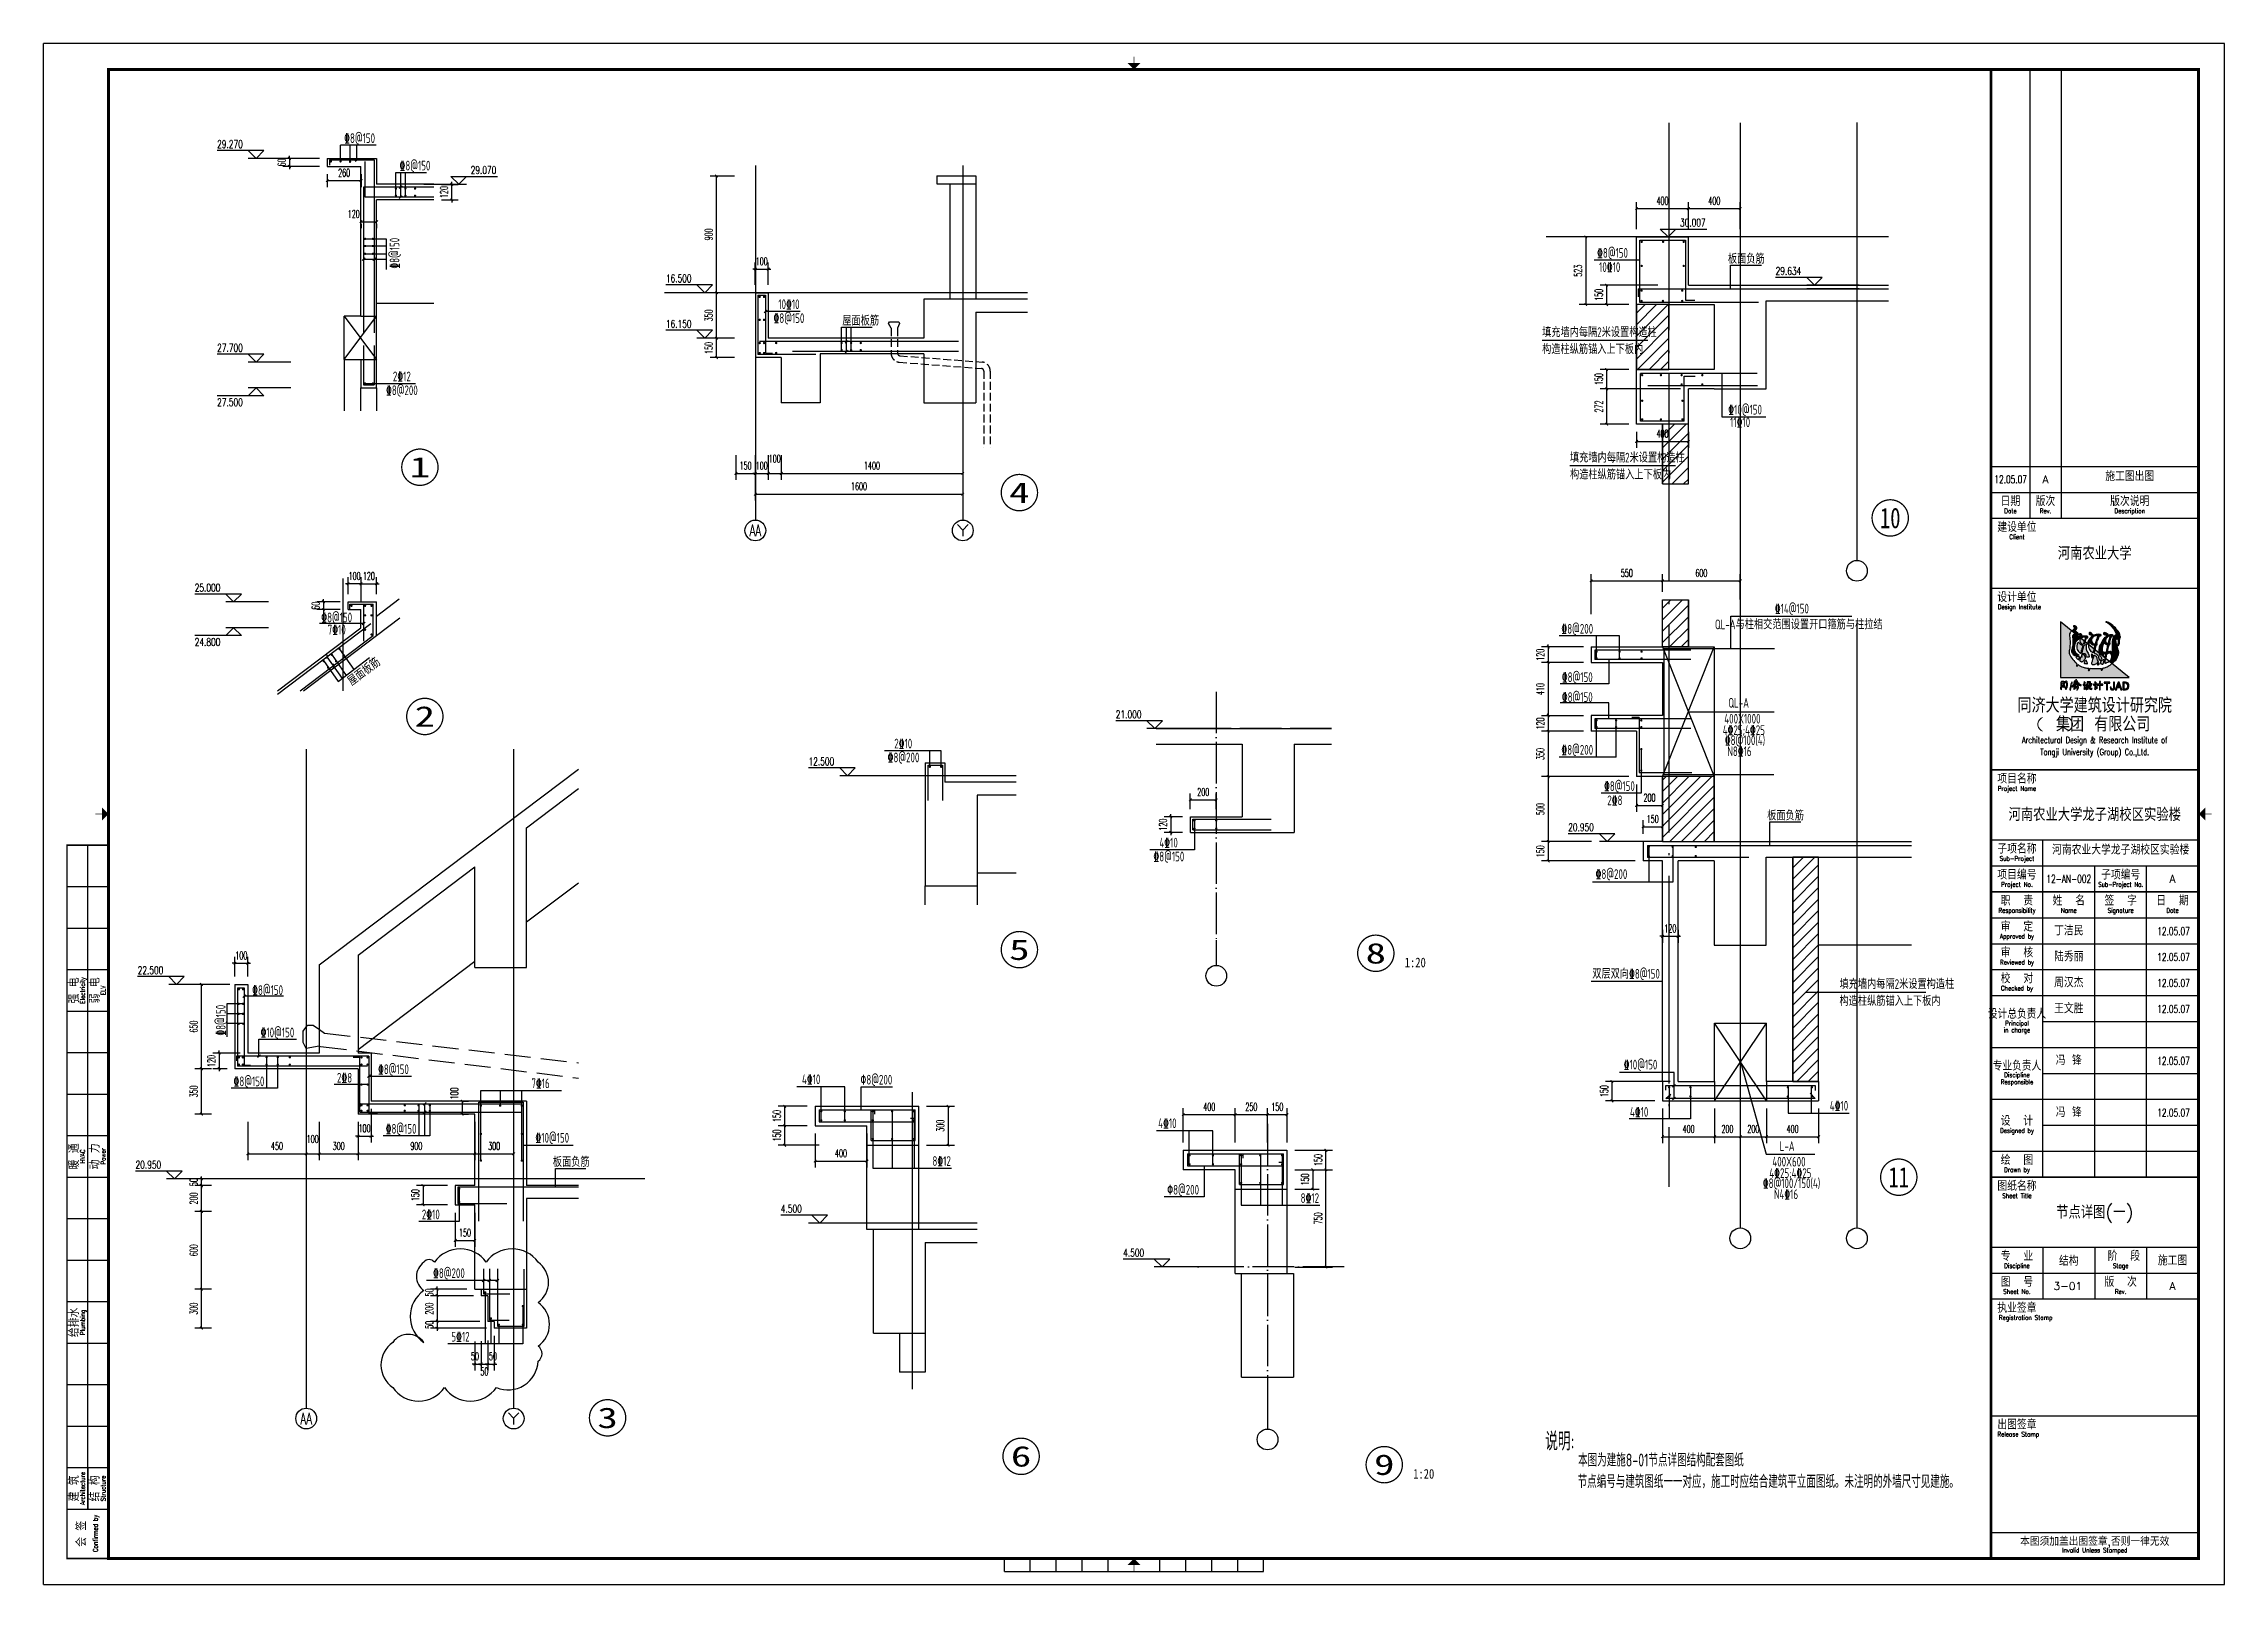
# Model space of a CAD drawing. Extents: x 0 to 125661, y -104936 to 8656.
# Drawn here: x 23731 to 40551, y -11880 to 0 of the extents above; entities that cross this region are included whole.
import ezdxf
from ezdxf.enums import TextEntityAlignment as Align

# ---------------------------------------------------------------- set-up
doc = ezdxf.new("R2010")
doc.units = 0
doc.header["$LTSCALE"] = 800
doc.header["$MEASUREMENT"] = 0
doc.linetypes.add('DASH', pattern=[0.35, 0.25, -0.1])
doc.linetypes.add('DOTE', pattern=[2.42, 2, -0.2, 0.02, -0.2])
doc.layers.get('0').update_dxf_attribs({"linetype": 'CONTINUOUS'})
doc.layers.get('Defpoints').update_dxf_attribs({"color": 1, "linetype": 'CONTINUOUS'})
for name, color, linetype in [('3-ban', 84, 'CONTINUOUS'), ('A-卫生间', 173, 'CONTINUOUS'), ('A-外窗', 145, 'CONTINUOUS'), ('A-立面看线', 117, 'CONTINUOUS'), ('AXIS', 3, 'CONTINUOUS'), ('AXIS_TEXT', 7, 'CONTINUOUS'), ('DIM_ELEV', 3, 'CONTINUOUS'), ('DIM_IDEN', 3, 'CONTINUOUS'), ('DOTE', 28, 'CONTINUOUS'), ('PUB_DIM', 3, 'CONTINUOUS'), ('PUB_HATCH', 8, 'CONTINUOUS'), ('PUB_TEXT', 7, 'CONTINUOUS'), ('R', 1, 'CONTINUOUS'), ('STAIR', 4, 'CONTINUOUS'), ('WALL', 50, 'CONTINUOUS'), ('WINDOW', 145, 'CONTINUOUS'), ('图框', 107, 'CONTINUOUS')]:
    doc.layers.add(name, color=color, linetype=linetype)
doc.styles.add('_TCH_AXIS', font='COMPLEX', dxfattribs={"bigfont": 'GBCBIG'})
doc.styles.add('_TCH_DIM', font='SIMPLEX', dxfattribs={"bigfont": 'GBCBIG'})
doc.styles.add('COMPLEX', font='COMPLEX')
doc.styles.add('DIM_FONT', font='SIMPLEX.shx', dxfattribs={"width": 0.6})
doc.styles.add('ht', font='SIMHEI.TTF')
doc.styles.add('TKZ1_tjhts.shx', font='tjromant.shx', dxfattribs={"bigfont": 'tjhts.shx'})
doc.styles.add('TKZ2_tjkts.shx', font='tjromant.shx', dxfattribs={"bigfont": 'tjkts.shx'})
doc.styles.add('TSSD_Rein', font='tssdeng.shx', dxfattribs={"width": 0.7, "bigfont": 'hztxt.shx'})
doc.styles.add('房间名称', font='SIMHEI.TTF', dxfattribs={"width": 0.8})
doc.dimstyles.new('DIMN20', dxfattribs={"dimscale": 0.2, "dimtxt": 300, "dimasz": 100, "dimexe": 250, "dimexo": 300, "dimgap": 150, "dimtad": 1, "dimdec": 0, "dimzin": 0, "dimdsep": 46, "dimtxsty": 'DIM_FONT', "dimblk": 'ARCHTICK', "dimcen": 0.09, "dimclrt": 7, "dimazin": 2, "dimtfac": 1, "dimtdec": 0, "dimtix": 1, "dimtmove": 2, "dimatfit": 3, "dimfxl": 0, "dimtolj": 1, "dimtzin": 0, "dimarcsym": 0})

msp = doc.modelspace()

# ---------------------------------------------------------------- texts
at = {"layer": '3-ban', "style": 'TSSD_Rein', "width": 0.7}
for s, p in [('%%1328@150', (26168.1, -728.4)), ('%%1328@150', (26594.9, -940.2)), ('%%1328@150', (35831.6, -1613.3)), ('板面负筋', (36863.3, -1653.8)), ('10%%13210', (35809.9, -1723.2)), ('10%%13210', (29479.4, -2009.4)), ('%%1328@150', (29479.4, -2115.9)), ('屋面板筋', (30032.6, -2130.8)), ('%%1328@200', (26494, -2672.4)), ('2%%13212', (26494, -2565.9)), ('%%13210@150', (36854.4, -2821.8)), ('11%%13210', (36816, -2919.5)), ('%%13214@150', (37214.7, -4355.8)), ('%%1328@150', (25991.4, -4424)), ('7%%13210', (25991.4, -4518.8)), ('%%1328@200', (35559.6, -4511.5)), ('QL-A与柱相交范围设置开口箍筋与柱拉结', (37268.3, -4472.6)), ('%%1328@150', (35559.6, -4884.4)), ('%%1328@150', (35559.6, -5038)), ('QL-A', (36804.6, -5082.6)), ('400X1000', (36833.3, -5205)), ('2%%13210', (30361.1, -5397.1)), ('4%%13225;4%%13225', (36844.3, -5295.8)), ('%%1328@100(4)', (36853.1, -5371)), ('%%1328@200', (30362.9, -5503.6)), ('%%1328@200', (35559.6, -5444.9)), ('N8%%13216', (36810.5, -5456.1)), ('%%1328@150', (35884.8, -5724.4)), ('2%%1328', (35849.7, -5834.3)), ('板面负筋', (37166.2, -5946.4)), ('%%1328@150', (32409.6, -6267.3)), ('4%%13210', (32407.8, -6160.8)), ('%%1328@200', (35823.3, -6402.9)), ('%%1328@150', (25458.3, -7297.3)), ('%%13210@150', (25534.2, -7623.9)), ('%%1328@150', (26428.8, -7907.7)), ('%%13210@150', (36047.6, -7872)), ('%%1328@150', (25314.5, -8001.1)), ('2%%1328', (26052.1, -7973.3)), ('7%%13216', (27563.6, -8016.7)), ('4%%13210', (29651, -7985.5)), ('%%1308@200', (30154, -7988.2)), ('4%%13210', (36036.9, -8237.4)), ('4%%13210', (37578.2, -8189.5)), ('%%1328@150', (26488, -8367)), ('%%13210@150', (27654.1, -8436)), ('4%%13210', (32398.2, -8324.5)), ('板面负筋', (27800.1, -8617.8)), ('8%%13212', (30657.3, -8615.7)), ('L-A', (37178.5, -8500.9)), ('%%1328@100/150(4)', (37212.2, -8786.7)), ('4%%13225;4%%13225', (37203.4, -8711.5)), ('400X600', (37192.5, -8620.7)), ('%%1308@200', (32520, -8836.7)), ('8%%13212', (33497.1, -8901.3)), ('N4%%13216', (37169.6, -8871.8)), ('2%%13210', (26717.3, -9027.6)), ('%%1328@200', (26856.9, -9479.7)), ('5%%13212', (26946.1, -9970.4))]:
    msp.add_text(s, height=75, dxfattribs=at).set_placement(p, align=Align.MIDDLE)
for s, rotation, p in [('%%1328@150', 90, (26437.1, -1616.2)), ('屋面板筋', 37, (26197.6, -4837.1)), ('%%1328@150', 90, (25096.4, -7530.3))]:
    msp.add_text(s, height=75, rotation=rotation, dxfattribs=at).set_placement(p, align=Align.MIDDLE)
for s, height, p in [('填充墙内每隔2米设置构造柱', 75, (35288.5, -2262.9)), ('构造柱纵筋锚入上下板内', 75, (35288.5, -2393.4)), ('填充墙内每隔2米设置构造柱', 75, (35503.7, -3229.7)), ('构造柱纵筋锚入上下板内', 75, (35503.7, -3360.2)), ('双层双向%%1328@150', 75, (35675.3, -7209.4)), ('填充墙内每隔2米设置构造柱', 75, (37582.4, -7288.5)), ('构造柱纵筋锚入上下板内', 75, (37582.4, -7419)), ('说明:', 140, (35312.4, -10847.3)), ('本图为建施8-01节点详图结构配套图纸', 100, (35566.4, -10971.4)), ('节点编号与建筑图纸一一对应，施工时应结合建筑平立面图纸。未注明的外墙尺寸见建施。', 100, (35562.8, -11137.1))]:
    msp.add_text(s, height=height, dxfattribs=at).set_placement(p)
at = {"layer": 'AXIS_TEXT', "color": 0, "style": 'ht'}
for s, height, width, p, p2 in [('1', 158.4, 1.382812, (26553.9, -3345.3), (26712.3, -3345.3)), ('4', 158.4, 1.382812, (31177.7, -3541.1), (31336.1, -3541.1)), ('10', 158.39, 0.691406, (37894.4, -3736.3), (38052.7, -3736.3)), ('2', 158.4, 1.382812, (26591.9, -5267.1), (26750.3, -5267.1)), ('5', 158.4, 1.382812, (31177.7, -7065.2), (31336.1, -7065.2)), ('8', 158.4, 1.382813, (33926.7, -7093.1), (34085.1, -7093.1)), ('11', 158.39, 0.691406, (37960.2, -8819.6), (38118.6, -8819.6)), ('3', 158.4, 1.382812, (28001.5, -10674.9), (28159.9, -10674.9)), ('6', 158.4, 1.382812, (31190.9, -10971.9), (31349.3, -10971.9)), ('9', 158.4, 1.382813, (33991.8, -11036.3), (34150.2, -11036.3))]:
    msp.add_text(s, height=height, dxfattribs=dict(at, width=width)).set_placement(p, p2, align=Align.FIT)
at = {"layer": 'PUB_TEXT'}
for s, height, style, width, p in [('29.270', 59.5, '_TCH_DIM', 0.705882, (25069.3, -804.8)), ('29.070', 59.5, '_TCH_DIM', 0.705882, (27024.4, -1004.8)), ('30.007', 59.5, '_TCH_DIM', 0.705882, (36351.8, -1409.6)), ('16.500', 59.5, '_TCH_DIM', 0.705882, (28530, -1840.6)), ('29.634', 59.5, '_TCH_DIM', 0.705882, (37089.5, -1782.4)), ('16.150', 59.5, '_TCH_DIM', 0.705882, (28530, -2190.6)), ('27.700', 59.5, '_TCH_DIM', 0.705882, (25069.3, -2375.2)), ('27.500', 59.5, '_TCH_DIM', 0.705882, (25069.3, -2794.7)), ('25.000', 59.5, '_TCH_DIM', 0.705882, (24896.2, -4224.3)), ('24.800', 59.5, '_TCH_DIM', 0.705882, (24896.2, -4643.7)), ('21.000', 59.5, '_TCH_DIM', 0.705882, (32000.3, -5201.7)), ('12.500', 59.5, '_TCH_DIM', 0.705882, (29631, -5564.8)), ('20.950', 59.5, '_TCH_DIM', 0.705882, (35490, -6071.7)), ('1:20', 74.68, '房间名称', 0.8, (34229, -7121.9)), ('22.500', 59.5, '_TCH_DIM', 0.705882, (24456.1, -7174.2)), ('20.950', 59.5, '_TCH_DIM', 0.705882, (24439.8, -8674.2)), ('4.500', 59.5, '_TCH_DIM', 0.705882, (29416.6, -9013.8)), ('4.500', 59.5, '_TCH_DIM', 0.705882, (32057.3, -9352.8)), ('1:20', 74.68, '房间名称', 0.8, (34294.1, -11065.2))]:
    msp.add_text(s, height=height, dxfattribs=dict(at, style=style, width=width)).set_placement(p)
at = {"layer": '图框', "color": 3, "style": 'TKZ1_tjhts.shx', "width": 0.7}
for s, p in [('12.05.07', (38902.4, -3360)), ('12-AN-002', (39350.8, -6440))]:
    msp.add_text(s, height=60, dxfattribs=at).set_placement(p, align=Align.MIDDLE_CENTER)
at = {"layer": '图框', "color": 3, "style": 'TKZ1_tjhts.shx'}
for s, height, p in [('A', 60, (39170.8, -3360)), ('施工图出图', 72, (39820.8, -3336.8)), ('河南农业大学', 100, (39550.8, -3930)), ('河南农业大学龙子湖校区实验楼', 100, (39550.8, -5944.1)), ('河南农业大学龙子湖校区实验楼', 72, (39750.8, -6216.8)), ('A', 60, (40150.8, -6440)), ('结构', 72, (39350.8, -9387.3)), ('施工图', 72, (40150.8, -9383.7)), ('3-01', 60, (39344.1, -9580)), ('A', 60, (40150.8, -9580))]:
    msp.add_text(s, height=height, dxfattribs=at).set_placement(p, align=Align.MIDDLE_CENTER)
at = {"layer": '图框', "style": 'TKZ1_tjhts.shx'}
for s, height, p in [('丁洁民', 72, (39350.8, -6840)), ('陆秀丽', 72, (39350.8, -7040)), ('周汉杰', 72, (39350.8, -7240)), ('王文胜', 72, (39350.8, -7440)), ('冯 锋', 72, (39350.8, -7840)), ('冯 锋', 72, (39350.8, -8240)), ('节点详图(一)', 100, (39550.8, -9010))]:
    msp.add_text(s, height=height, dxfattribs=at).set_placement(p, align=Align.MIDDLE_CENTER)
at = {"layer": '图框', "style": 'TKZ1_tjhts.shx', "width": 0.7}
for p in [(40158.6, -6843.4), (40158.6, -7043.4), (40158.6, -7243.4), (40158.6, -7443.4), (40158.6, -7843.4), (40158.6, -8243.4)]:
    msp.add_text('12.05.07', height=60, dxfattribs=at).set_placement(p, align=Align.MIDDLE_CENTER)

# ---------------------------------------------------------------- blocks, each defined once
blk = doc.blocks.new('TJAD_TK_LOGO')
for points in [[(0.309, 0.239, -0.055111), (0.298, 0.218, -0.399817), (0.289, 0.213, -0.15154), (0.281, 0.216, -0.301448), (0.281, 0.226, 0.010306), (0.289, 0.248, -0.01851), (0.216, 0.33, -0.103184), (0.157, 0.423, -0.120959), (0.156, 0.5, 0.063512), (0.168, 0.638, 0.024265), (0.163, 0.716, -0.039016), (0.159, 0.759, -0.148803), (0.167, 0.795, -0.063522), (0.19, 0.819, -0.021561), (0.199, 0.827), (0, 0.989), (0, 0.014), (1.2, 0.014), (0.901, 0.256, -0.02734), (0.87, 0.232, -0.056811), (0.802, 0.195, -0.043653), (0.743, 0.178, 0.070224), (0.74, 0.168, -0.155586), (0.734, 0.146, -0.268078), (0.715, 0.144, 0.046034), (0.714, 0.151, -0.10837), (0.716, 0.158, 0.067272), (0.719, 0.172, 0.007869), (0.606, 0.171, -0.018474), (0.519, 0.174, 0.089356), (0.513, 0.16, -0.084297), (0.509, 0.144, -0.378712), (0.498, 0.137, -0.129516), (0.487, 0.142, 0.010082), (0.489, 0.148, -0.06366), (0.493, 0.159, -0.047427), (0.496, 0.17, 0.412458), (0.493, 0.175, 0.04646), (0.459, 0.179, -0.083304), (0.398, 0.192, -0.056916)], [(0.278, 0.851, 0.150805), (0.286, 0.87, 0.118181), (0.284, 0.888, 0.061251), (0.278, 0.901, 0.110829), (0.266, 0.912, 0.065976), (0.248, 0.919, 0.129921), (0.229, 0.92, 0.40681), (0.226, 0.916, 0.07663), (0.23, 0.907, -0.019502), (0.237, 0.896, -0.085799), (0.241, 0.884, -0.150999), (0.235, 0.858, -0.086307), (0.225, 0.846, -0.019332), (0.206, 0.833, 0.015742), (0.199, 0.827), (0.264, 0.775, -0.014783), (0.267, 0.774, -0.092021), (0.285, 0.767, -0.021612), (0.299, 0.758, 0.020501), (0.302, 0.757, -0.138406), (0.302, 0.756, -0.004327), (0.304, 0.756, 0.041521), (0.307, 0.755, 0.017006), (0.309, 0.756, 0.175362), (0.313, 0.76, 0.115175), (0.313, 0.77, 0.133458), (0.302, 0.795, 0.090138), (0.282, 0.811, 0.068529), (0.267, 0.817, -0.013934), (0.257, 0.819, -0.201719), (0.25, 0.824, -0.378426), (0.25, 0.831, -0.084166), (0.26, 0.837, 0.070184)], [(0.264, 0.775, 0.064867), (0.248, 0.774, 0.116531), (0.226, 0.765, 0.208218), (0.216, 0.75, 0.02194), (0.216, 0.741, -0.003556), (0.223, 0.64, -0.008585), (0.225, 0.606, -0.036626), (0.224, 0.587, -0.030322), (0.219, 0.565, 0.008639), (0.208, 0.528, 0.029199), (0.201, 0.493, 0.047639), (0.199, 0.469, 0.083135), (0.203, 0.45, 0.077424), (0.222, 0.419, 0.095524), (0.251, 0.392, 0.133345), (0.255, 0.391, 0.037671), (0.266, 0.395, -0.074764), (0.289, 0.401, -0.017227), (0.311, 0.402, 0.103318), (0.324, 0.403, 0.529251), (0.324, 0.406, 0.058891), (0.31, 0.414, -0.106556), (0.272, 0.441, -0.157893), (0.244, 0.5, -0.090292), (0.241, 0.541, -0.061166), (0.257, 0.612, -0.11155), (0.27, 0.637, -0.016825), (0.293, 0.661, -0.002917), (0.333, 0.697, 0.013927), (0.345, 0.708)], [(0.474, 0.731, 0.018572), (0.473, 0.731), (0.473, 0.732, 0.06936), (0.47, 0.733, 0.047212), (0.46, 0.735, 0.024282), (0.443, 0.735, -0.000753), (0.412, 0.735, -0.013374), (0.392, 0.736, -0.164458), (0.382, 0.74, -0.15617), (0.376, 0.751, 0.064833), (0.371, 0.765, 0.17195), (0.36, 0.774, 0.077232), (0.348, 0.779, 0.099365), (0.341, 0.778, 0.128164), (0.335, 0.776, 0.199677), (0.331, 0.766, 0.156287), (0.335, 0.754, 0.086381), (0.343, 0.746, 0.029794), (0.351, 0.742, -0.218512), (0.359, 0.734, -0.050196), (0.36, 0.726, -0.223734), (0.356, 0.72, -0.013892), (0.345, 0.708), (0.359, 0.697, -0.00619), (0.387, 0.712, -0.093205), (0.434, 0.721, -0.103421), (0.439, 0.72, -0.384925), (0.441, 0.717, -0.045853), (0.438, 0.703, -0.014561), (0.423, 0.658, 0.006316), (0.419, 0.648), (0.432, 0.637, -0.003465), (0.435, 0.644, -0.002724), (0.456, 0.704, -0.338072), (0.461, 0.707, 0.005218), (0.473, 0.707, 0.309415), (0.476, 0.708, 0.132077), (0.479, 0.71, 0.147744), (0.481, 0.715, 0.135646), (0.481, 0.723, 0.18433)], [(0.756, 0.375, 0.010654), (0.758, 0.371, 0.091005), (0.765, 0.363, 0.311976), (0.77, 0.363)]]:
    blk.add_hatch(color=256).paths.add_polyline_path(points)
h = blk.add_hatch(color=256)
h.paths.add_polyline_path([(0.712, 0.755, 0.083086), (0.708, 0.761, 0.127732), (0.701, 0.764, 0.060999), (0.673, 0.768, 0.050289), (0.649, 0.769, 0.061315), (0.626, 0.765, -0.058239), (0.605, 0.759, -0.023274), (0.577, 0.756, -0.318074), (0.565, 0.762, -0.012807), (0.546, 0.787, 0.176594), (0.527, 0.801, 0.141446), (0.512, 0.802, 0.254042), (0.501, 0.793, 0.094349), (0.5, 0.777, 0.272202), (0.507, 0.767, 0.06938), (0.523, 0.763, -0.099001), (0.54, 0.758, -0.173209), (0.549, 0.747, -0.244282), (0.547, 0.738, -0.042049), (0.531, 0.716, 0.019533), (0.504, 0.683, 0.074328), (0.489, 0.659, -0.003717), (0.466, 0.61), (0.494, 0.587, -0.03259), (0.498, 0.607, -0.114709), (0.504, 0.617), (0.507, 0.619), (0.509, 0.62), (0.512, 0.62), (0.514, 0.619), (0.523, 0.614), (0.529, 0.609), (0.548, 0.592), (0.554, 0.586), (0.555, 0.586, 0.137325), (0.563, 0.582, 0.052206), (0.581, 0.58, -0.039081), (0.596, 0.578, -0.061234), (0.6, 0.577, -0.389955), (0.602, 0.574, -0.015439), (0.601, 0.566, -0.009793), (0.592, 0.514, -0.001555), (0.591, 0.509), (0.606, 0.496, -0.005675), (0.613, 0.522, 0.021764), (0.624, 0.57, -0.037231), (0.627, 0.579, -0.166808), (0.63, 0.581, 0.014415), (0.637, 0.584, 0.232872), (0.642, 0.591, 0.087887), (0.641, 0.601, 0.002273), (0.638, 0.615, -0.178357), (0.638, 0.619, -0.001216), (0.651, 0.66, -0.011476), (0.664, 0.699, -0.017032), (0.676, 0.729, -0.192629), (0.689, 0.74, -0.05264), (0.702, 0.745, 0.121865), (0.712, 0.748, 0.384919)])
h.paths.add_polyline_path([(0.597, 0.737, -0.021509), (0.628, 0.747, -0.053885), (0.638, 0.749, -0.363115), (0.652, 0.741, -0.093078), (0.646, 0.705, 0.023125), (0.622, 0.626, -0.067346), (0.613, 0.603, -0.278742), (0.606, 0.6, -0.067064), (0.586, 0.602, -0.223721), (0.563, 0.619, -0.070697), (0.543, 0.661, -0.171192), (0.544, 0.69, -0.090372), (0.564, 0.717, -0.097027)], flags=16)
h = blk.add_hatch(color=256)
h.paths.add_polyline_path([(0.982, 0.688, -0.266995), (0.988, 0.691, -0.078548), (0.994, 0.689, -0.061401), (1.001, 0.685, -0.140506), (1.007, 0.676, -0.075077), (1.01, 0.653, -0.023792), (1.008, 0.62, 0.028581), (1.007, 0.585, 0.083513), (1.009, 0.572, 0.556873), (1.014, 0.571, 0.099876), (1.028, 0.596, 0.058859), (1.035, 0.633, 0.00868), (1.036, 0.66, -0.055868), (1.045, 0.71, 0.012909), (1.049, 0.719, 0.07627), (1.048, 0.734, 0.168287), (0.983, 0.856, 0.045812), (0.89, 0.946, 0.082299), (0.824, 0.983, 0.045024), (0.802, 0.988, 0.184323), (0.796, 0.987, 0.401214), (0.797, 0.985, 0.073894), (0.803, 0.98, 0.009968), (0.828, 0.967, -0.045085), (0.849, 0.953, -0.042435), (0.89, 0.913, -0.014659), (0.933, 0.859, -0.075958), (0.979, 0.767, 0.183281), (0.919, 0.704, 0.093166), (0.905, 0.577, 0.002645), (0.905, 0.539), (0.95, 0.539, -0.021718), (0.951, 0.561, -0.060902), (0.951, 0.563, -0.750169), (0.953, 0.563, -0.062141), (0.956, 0.558, -0.02804), (0.962, 0.541, -0.001207), (0.963, 0.539), (0.999, 0.539), (0.998, 0.542), (0.986, 0.581, -0.042759), (0.971, 0.648, -0.166183), (0.976, 0.68, -0.02967)])
h.paths.add_polyline_path([(0.921, 0.747, 0.337691), (0.922, 0.75, 0.234051), (0.918, 0.756, 0.085029), (0.898, 0.762, 0.109404), (0.867, 0.76, 0.027051), (0.842, 0.75, 0.096966), (0.82, 0.779, 0.147389), (0.788, 0.798, 0.110178), (0.765, 0.798, 0.193659), (0.754, 0.789, 0.105864), (0.751, 0.781, 0.322715), (0.756, 0.77, 0.090222), (0.775, 0.763, 0.021428), (0.79, 0.76, -0.062248), (0.802, 0.756, -0.0489), (0.814, 0.75, 0.061445), (0.828, 0.743, 0.045204), (0.773, 0.709, 0.105153), (0.746, 0.68, 0.017534), (0.699, 0.593, 0.04727), (0.677, 0.539), (0.731, 0.539, -0.016538), (0.733, 0.546, -0.06987), (0.755, 0.615, -0.55525), (0.762, 0.616, 0.087068), (0.773, 0.608, 0.000587), (0.779, 0.605, 0.051645), (0.781, 0.604, 0.002312), (0.798, 0.592, 0.1078), (0.815, 0.585, 0.06971), (0.83, 0.588, -0.002349), (0.824, 0.554, -0.014725), (0.822, 0.539), (0.839, 0.539, -0.003665), (0.842, 0.55, -0.003176), (0.85, 0.584, -0.214328), (0.855, 0.589, 0.079005), (0.864, 0.594, 0.136284), (0.869, 0.604, 0.042038), (0.87, 0.61, 0.121208), (0.869, 0.615, 0.033156), (0.864, 0.622, -0.089896), (0.861, 0.627, -0.153361), (0.862, 0.632, -0.00558), (0.876, 0.678, -0.02004), (0.892, 0.724, -0.10938), (0.9, 0.737, 0.024126), (0.911, 0.741, 0.094696)])
h.paths.add_polyline_path([(0.871, 0.737, -0.143663), (0.867, 0.714, 0.018808), (0.849, 0.654, -0.117601), (0.837, 0.612, -0.229986), (0.819, 0.61, -0.2857), (0.79, 0.639, -0.267121), (0.803, 0.697, -0.053371), (0.832, 0.724, -0.07094), (0.861, 0.743, -0.49062)], flags=16)
h = blk.add_hatch(color=256)
h.paths.add_polyline_path([(0.393, 0.563, -0.011586), (0.397, 0.579, 0.253288), (0.396, 0.579, 0.095247), (0.388, 0.58, -0.0106), (0.376, 0.58, -0.133876), (0.361, 0.583, -0.082431), (0.345, 0.596, -0.01622), (0.332, 0.612, 0.042319), (0.324, 0.621, 0.140851), (0.317, 0.624, 0.145933), (0.308, 0.622, 0.038492), (0.302, 0.618), (0.302, 0.618, 0.000616), (0.3, 0.616, 0.032553), (0.298, 0.615, 0.095329), (0.294, 0.61, 0.096767), (0.291, 0.597, -0.001525), (0.288, 0.574, 0.034244), (0.285, 0.552, 0.085899), (0.292, 0.504, 0.097395), (0.314, 0.467, 0.083463), (0.339, 0.445, 0.098864), (0.352, 0.441, 0.30663), (0.356, 0.443, 0.075685), (0.361, 0.453, 0.009946), (0.371, 0.491, -0.023424), (0.378, 0.51, 0.034776)])
h.paths.add_polyline_path([(0.333, 0.372, 0.321528), (0.33, 0.377, 0.021484), (0.291, 0.382, 0.022843), (0.282, 0.382, 0.102534), (0.276, 0.381, 0.130045), (0.272, 0.378, 0.267367), (0.271, 0.374, -0.005872), (0.276, 0.364, 0.058515), (0.28, 0.355, 0.081344), (0.295, 0.338, 0.099387), (0.309, 0.33, 0.035917), (0.315, 0.328, 0.245908), (0.318, 0.33, 0.105203), (0.327, 0.349, -0.034055), (0.332, 0.365, 0.056891)])
h.paths.add_polyline_path([(0.431, 0.34, 0.245812), (0.436, 0.359, 0.065072), (0.425, 0.393, 0.134826), (0.425, 0.393, -0.114996), (0.425, 0.394, 0.061748), (0.418, 0.405, 0.16919), (0.41, 0.409, 0.009694), (0.393, 0.411, 0.017654), (0.382, 0.412, 0.044621), (0.374, 0.411, 0.15913), (0.368, 0.408, 0.263058), (0.367, 0.404, 0.037983), (0.375, 0.384, -0.091013), (0.378, 0.375, -0.183458), (0.376, 0.37, -0.186991), (0.37, 0.367, -0.076588), (0.364, 0.367, 0.012233), (0.357, 0.368, 0.175338), (0.353, 0.367, 0.023216), (0.34, 0.33, 0.04069), (0.336, 0.312, 0.28537), (0.339, 0.306, 0.048651), (0.347, 0.302, -0.083296), (0.359, 0.295, 0.044689), (0.367, 0.289, 0.196761), (0.378, 0.288, 0.127879), (0.395, 0.298, 0.050671)])
h.paths.add_polyline_path([(0.463, 0.285, 0.013244), (0.461, 0.293, 0.042352), (0.454, 0.311, 0.086452), (0.451, 0.314, 0.181931), (0.447, 0.314, 0.105167), (0.437, 0.307, 0.063777), (0.422, 0.289, 0.079039), (0.415, 0.273, 0.295118), (0.417, 0.263, 0.12746), (0.426, 0.259, 0.051219), (0.438, 0.258, -0.006938), (0.459, 0.255, 0.101871), (0.472, 0.256, 0.282022), (0.475, 0.26, 0.127329), (0.473, 0.266), (0.473, 0.266, -0.004335)])
h.paths.add_polyline_path([(0.658, 0.308, -0.058552), (0.645, 0.335, -0.043685), (0.641, 0.359, 0.088622), (0.637, 0.372, 0.151789), (0.622, 0.385, -0.046532), (0.606, 0.394, 0.04555), (0.599, 0.398, 0.043142), (0.597, 0.399), (0.597, 0.399, 0.251715), (0.586, 0.396, 0.137334), (0.576, 0.371, -0.022108), (0.571, 0.349, 0.025269), (0.557, 0.305, -0.028381), (0.55, 0.284, 0.095667), (0.544, 0.258, 0.266705), (0.554, 0.241, 0.133638), (0.581, 0.24, 0.117773), (0.634, 0.259, 0.081266), (0.66, 0.285, 0.080524), (0.663, 0.292), (0.663, 0.292), (0.664, 0.292), (0.664, 0.295), (0.663, 0.295, 0.059624)])
h.paths.add_polyline_path([(0.568, 0.406, 0.121011), (0.564, 0.41, 0.051248), (0.55, 0.42, 0.077555), (0.545, 0.422, 0.238499), (0.542, 0.421, 0.167798), (0.541, 0.418, 0.09655), (0.541, 0.4, -0.014406), (0.543, 0.392, -0.00033), (0.545, 0.375, 0.1059), (0.551, 0.357, 0.313865), (0.556, 0.357, 0.231713), (0.56, 0.364, 0.026659), (0.564, 0.385, -0.007425), (0.568, 0.4, 0.16995)])
h.paths.add_polyline_path([(0.679, 0.25, 0.082015), (0.68, 0.258, 0.360369), (0.675, 0.264, 0.094324), (0.668, 0.263, 0.109868), (0.666, 0.263, -0.017853), (0.664, 0.262), (0.663, 0.262, 0.095638), (0.652, 0.251, 0.069381), (0.647, 0.242, 0.391778), (0.649, 0.238, 0.16265), (0.658, 0.237, 0.029698), (0.663, 0.239), (0.664, 0.239, 0.027865), (0.674, 0.243, 0.232972)])
h.paths.add_polyline_path([(0.765, 0.309, -0.00792), (0.766, 0.312, -0.04061), (0.767, 0.316, 0.057732), (0.769, 0.323, 0.231089), (0.766, 0.331, 0.223752), (0.755, 0.33, 0.032861), (0.734, 0.315, -0.012035), (0.716, 0.303, 0.160241), (0.7, 0.287, 0.160304), (0.7, 0.267, 0.221951), (0.709, 0.256, 0.080228), (0.726, 0.248, 0.124433), (0.741, 0.247, 0.177577), (0.748, 0.255, 0.06059), (0.758, 0.283, -0.013372)])
h = blk.add_hatch(color=256)
h.paths.add_polyline_path([(0.419, 0.648), (0.359, 0.697, 0.122439), (0.344, 0.679, 0.077208), (0.338, 0.662, 0.221374), (0.343, 0.64, -0.044103), (0.353, 0.625, 0.092474), (0.367, 0.606, 0.149827), (0.383, 0.599, 0.078107), (0.401, 0.6, 0.300992), (0.408, 0.607, 0.003448), (0.412, 0.624, -0.014936)])
h.paths.add_polyline_path([(0.448, 0.531, -0.118411), (0.466, 0.61), (0.432, 0.637, 0.013731), (0.424, 0.609, 0.354128), (0.426, 0.607, 0.149403), (0.425, 0.606, -0.033756), (0.429, 0.605, -0.301225), (0.432, 0.602, -0.067966), (0.431, 0.585, -0.155357), (0.425, 0.583, -0.0383), (0.418, 0.581, 0.394404), (0.414, 0.577, -0.002997), (0.393, 0.506, 0.027314), (0.376, 0.437, 0.262389), (0.377, 0.431, 0.054171), (0.409, 0.43, -0.120269), (0.432, 0.428, -0.238212), (0.445, 0.415, -0.030328), (0.452, 0.384, 0.177342), (0.459, 0.369, 0.189169), (0.473, 0.367, 0.024901), (0.494, 0.37, 0.43233), (0.503, 0.381, 0.054023), (0.499, 0.406, 0.072563), (0.493, 0.423, -0.024272), (0.473, 0.455, -0.09052)])
h.paths.add_polyline_path([(0.591, 0.509), (0.494, 0.587, 0.02545), (0.492, 0.572, 0.128799), (0.501, 0.52, 0.044216), (0.522, 0.484, 0.076323), (0.548, 0.46, 0.034366), (0.562, 0.452, 0.076032), (0.572, 0.449, 0.341488), (0.575, 0.451, 0.069217), (0.584, 0.479, 0.009229)])
h.paths.add_polyline_path([(0.606, 0.496, 0.003269), (0.602, 0.481, 0.051211), (0.597, 0.445, 0.204101), (0.599, 0.435, -0.011598), (0.623, 0.42, -0.044991), (0.66, 0.394, -0.200983), (0.669, 0.38, -0.006426), (0.679, 0.338, 0.079721), (0.687, 0.311, 0.326464), (0.691, 0.309, 0.087838), (0.695, 0.311, 0.087656), (0.715, 0.332, 0.286319), (0.72, 0.36, 0.076349), (0.701, 0.389, -0.160397), (0.676, 0.44), (0.676, 0.44)])
h.paths.add_polyline_path([(0.852, 0.297), (0.79, 0.347, 0.007087), (0.777, 0.301, 0.070922), (0.774, 0.275, 0.248353), (0.779, 0.265, 0.199635), (0.795, 0.268, -0.006886), (0.813, 0.275, 0.05678), (0.847, 0.293, 0.006803)])
h = blk.add_hatch(color=256)
h.paths.add_polyline_path([(0.952, 0.5, -0.00262), (0.951, 0.526, -0.01182), (0.95, 0.539), (0.905, 0.539, 0.006126), (0.905, 0.449, 0.002492), (0.906, 0.412, 0.048247), (0.887, 0.46, 0.065909), (0.883, 0.465, 0.224936), (0.877, 0.467, 0.038284), (0.864, 0.466, -0.06616), (0.83, 0.465, -0.485088), (0.827, 0.467, -0.101913), (0.828, 0.487, -0.016956), (0.839, 0.539), (0.822, 0.539, -0.017973), (0.817, 0.52, -0.010562), (0.81, 0.476, -0.208845), (0.803, 0.461, -0.11949), (0.791, 0.457, -0.131776), (0.748, 0.465, -0.127624), (0.732, 0.488, -0.118385), (0.731, 0.539), (0.677, 0.539, 0.005191), (0.675, 0.533, 0.105733), (0.676, 0.44), (0.718, 0.405), (0.745, 0.405, -0.078177), (0.747, 0.414, -0.129583), (0.758, 0.426, -0.224047), (0.779, 0.429, -0.071036), (0.78, 0.429, 0.101063), (0.781, 0.428, -0.019588), (0.783, 0.428, -0.023828), (0.784, 0.427, -0.322257), (0.79, 0.416, -0.013384), (0.788, 0.405), (0.804, 0.405, -0.014271), (0.808, 0.414, -0.194353), (0.821, 0.43, -0.094044), (0.855, 0.439, -0.035175), (0.871, 0.44, -0.177154), (0.88, 0.432, -0.054292), (0.893, 0.405), (0.948, 0.405, 0.016129), (0.951, 0.417, 0.043741), (0.953, 0.46, 0.012835)])
h.paths.add_polyline_path([(1.021, 0.458), (1.011, 0.5), (0.999, 0.539), (0.963, 0.539, -0.013434), (0.968, 0.518, -0.01242), (0.972, 0.498, -0.017255), (0.974, 0.479, -0.024091), (0.974, 0.433, -0.03797), (0.971, 0.405), (1.012, 0.405, 0.01383), (1.019, 0.427, 0.116879)])
h.paths.add_polyline_path([(0.967, 0.319, 0.068823), (0.992, 0.356, 0.031999), (1.012, 0.405), (0.971, 0.405, -0.002893), (0.971, 0.403, -0.072675), (0.96, 0.375, -0.038888), (0.948, 0.355, -0.02059), (0.929, 0.332, -0.114728), (0.923, 0.326, -0.052839), (0.914, 0.32), (0.911, 0.319), (0.909, 0.319), (0.909, 0.322), (0.914, 0.334), (0.918, 0.341), (0.933, 0.363), (0.941, 0.383), (0.941, 0.384, 0.030329), (0.948, 0.405), (0.893, 0.405, -0.019139), (0.897, 0.395, -0.131139), (0.901, 0.371, -0.068706), (0.888, 0.337, -0.106182), (0.87, 0.312, -0.027075), (0.852, 0.297), (0.901, 0.256, 0.015633), (0.918, 0.272, -0.009266)])
h = blk.add_hatch(color=256)
h.paths.add_polyline_path([(0.798, 0.379, -0.041396), (0.804, 0.405), (0.788, 0.405, -0.011453), (0.786, 0.396, -0.01007), (0.783, 0.379, -0.034546), (0.778, 0.371, -0.087737), (0.77, 0.363), (0.79, 0.347), (0.79, 0.347, 0.020125)])
h.paths.add_polyline_path([(0.745, 0.405), (0.718, 0.405), (0.756, 0.375, -0.051476), (0.747, 0.393, -0.099669)])
h = blk.add_hatch(color=256)
h.paths.add_polyline_path([(0.109, -0.055, 0.215782), (0.096, -0.053, 0.067417), (0.088, -0.057, -0.168397), (0.072, -0.061, -0.018722), (0.056, -0.059, 0.069135), (0.037, -0.058, -0.211583), (0.032, -0.057, 0.012327), (0.027, -0.054, 0.18165), (0.023, -0.055, 0.234564), (0.014, -0.061, 0.06939), (0.009, -0.077, 0.040114), (0.004, -0.126, 0.00862), (0.004, -0.151, 0.034302), (0.003, -0.186, 0.240525), (0.011, -0.199, 0.151405), (0.014, -0.2, 0.254247), (0.016, -0.192, 0.038225), (0.017, -0.166, -0.061608), (0.019, -0.146, 0.026815), (0.022, -0.113, -0.054652), (0.026, -0.093, -0.028262), (0.029, -0.084, -0.253686), (0.038, -0.079, 0.007206), (0.049, -0.078, -0.006599), (0.073, -0.075, 0.009999), (0.084, -0.072, -0.062381), (0.093, -0.073, -0.15567), (0.099, -0.077, -0.051163), (0.105, -0.085, -0.102101), (0.107, -0.091, -0.03095), (0.107, -0.129, 0.010088), (0.107, -0.15, -0.131285), (0.104, -0.163, -0.019629), (0.101, -0.168, -0.485137), (0.096, -0.17, 0.001583), (0.093, -0.168, 0.165296), (0.088, -0.17, 0.24859), (0.085, -0.178, 0.066176), (0.088, -0.189, 0.038595), (0.091, -0.194, 0.378365), (0.095, -0.196, 0.077759), (0.104, -0.183, 0.016012), (0.112, -0.17, 0.054651), (0.118, -0.155, 0.087206), (0.123, -0.112, 0.064902), (0.117, -0.068, 0.144064)])
h.paths.add_polyline_path([(0.063, -0.093), (0.056, -0.093), (0.053, -0.094), (0.049, -0.096), (0.047, -0.097), (0.046, -0.1, 0.333571), (0.046, -0.104, 0.045952), (0.052, -0.107, 0.064784), (0.062, -0.109, 0.210865), (0.068, -0.107, 0.127927), (0.071, -0.102, 0.211886), (0.07, -0.096, 0.12013), (0.067, -0.094)], flags=17)
h.paths.add_polyline_path([(0.058, -0.146, -0.039434), (0.061, -0.152, 0.054133), (0.064, -0.158, 0.123184), (0.08, -0.15, 0.140353), (0.084, -0.143, 0.284617), (0.083, -0.139, -0.012464), (0.076, -0.135, 0.016141), (0.064, -0.126, -0.029736), (0.041, -0.127, -0.149024), (0.037, -0.13, 0.190304), (0.034, -0.134, 0.089845), (0.033, -0.143, 0.171078), (0.041, -0.157, 0.249801), (0.05, -0.159, 0.378768), (0.055, -0.153, 0.031236), (0.054, -0.146), (0.056, -0.144)], flags=17)
h.paths.add_polyline_path([(0.194, -0.081, -0.130766), (0.193, -0.083, -0.049), (0.189, -0.09, 0.175351), (0.187, -0.096, 0.389375), (0.189, -0.097, 0.146359), (0.197, -0.094, 0.079034), (0.202, -0.089, 0.101244), (0.205, -0.084, 0.132531), (0.205, -0.077, 0.067751), (0.203, -0.072, 0.050259), (0.2, -0.068, 0.454265), (0.198, -0.068, 0.06765), (0.196, -0.073, 0.007561)])
h.paths.add_polyline_path([(0.189, -0.104, 0.313541), (0.186, -0.1, 0.335576), (0.183, -0.102, 0.015792), (0.178, -0.135, -0.057755), (0.171, -0.161, 0.000363), (0.163, -0.186, 0.094511), (0.167, -0.207, 0.230423), (0.17, -0.211, 0.369117), (0.176, -0.206, 0.039319), (0.18, -0.185, -0.109188), (0.189, -0.149, 0.00425), (0.191, -0.143, 0.032369), (0.189, -0.118, -0.025515)])
h.paths.add_polyline_path([(0.251, -0.045, 0.093827), (0.236, -0.063, 0.302072), (0.237, -0.068, 0.296548), (0.244, -0.068, 0.04254), (0.259, -0.06, -0.129019), (0.275, -0.057, -0.117204), (0.279, -0.058, -0.328405), (0.279, -0.061, -0.051459), (0.27, -0.072, 0.085646), (0.26, -0.09, 0.031903), (0.26, -0.093, -0.315533), (0.256, -0.098, -0.134544), (0.251, -0.099, -0.408117), (0.248, -0.096, 0.035639), (0.244, -0.085, 0.084333), (0.242, -0.081, 0.358627), (0.239, -0.08, 0.227473), (0.233, -0.092, 0.148882), (0.235, -0.099, -0.254787), (0.236, -0.106, -0.110418), (0.229, -0.113, -0.032156), (0.217, -0.121, 0.122106), (0.21, -0.128, 0.074479), (0.204, -0.144, 0.233421), (0.206, -0.152, 0.316166), (0.217, -0.152, 0.122903), (0.231, -0.14, 0.056501), (0.241, -0.125, -0.025506), (0.247, -0.11, -0.174643), (0.26, -0.101, 0.004602), (0.266, -0.098, -0.251477), (0.264, -0.107, -0.130218), (0.259, -0.112, 0.16089), (0.254, -0.116, 0.172735), (0.253, -0.123, 0.448793), (0.261, -0.125, 0.141971), (0.272, -0.109, 0.057248), (0.276, -0.094, -0.334885), (0.284, -0.087, -0.076773), (0.288, -0.087, -0.545841), (0.289, -0.089, -0.008092), (0.289, -0.104, 0.139136), (0.295, -0.124, 0.144746), (0.301, -0.128, 0.355116), (0.304, -0.126, 0.046986), (0.306, -0.118, 0.052614), (0.307, -0.115, 0.237681), (0.306, -0.113, 0.025436), (0.302, -0.111, -0.354836), (0.298, -0.107, -0.049448), (0.297, -0.093, -0.035628), (0.297, -0.088, -0.387964), (0.3, -0.084, -0.009611), (0.307, -0.081, 0.187317), (0.311, -0.078, 0.232403), (0.311, -0.072, 0.143525), (0.31, -0.072, 0.022411), (0.288, -0.082, -0.00319), (0.28, -0.086, -0.206179), (0.276, -0.086, -0.165764), (0.274, -0.084, -0.217969), (0.274, -0.08, -0.110096), (0.284, -0.068, -0.031862), (0.296, -0.059, 0.078929), (0.299, -0.057, 0.264707), (0.3, -0.055, 0.034215), (0.298, -0.052, 0.174735), (0.296, -0.052, 0.001752), (0.292, -0.052, -0.177458), (0.287, -0.05, -0.140307), (0.283, -0.047, -0.275752), (0.284, -0.041, 0.167681), (0.285, -0.035, 0.301407), (0.279, -0.03, 0.08311), (0.273, -0.03, 0.130737)])
h.paths.add_polyline_path([(0.327, -0.118, 0.027579), (0.343, -0.127, 0.154526), (0.354, -0.127, 0.082415), (0.363, -0.125, 0.312986), (0.363, -0.119, 0.221824), (0.36, -0.116, 0.031656), (0.355, -0.116, -0.00721), (0.342, -0.112, -0.071904), (0.327, -0.106, -0.267193), (0.324, -0.1, -0.023267), (0.328, -0.092, 0.395574), (0.325, -0.085, 0.188464), (0.317, -0.087, 0.051998), (0.311, -0.09, 0.108508), (0.306, -0.097, 0.200123), (0.304, -0.104, 0.191616), (0.308, -0.109, -0.01282)])
h.paths.add_polyline_path([(0.306, -0.135, 0.188222), (0.299, -0.134, 0.20573), (0.291, -0.139, 0.018376), (0.285, -0.149, -0.117409), (0.277, -0.159, -0.060927), (0.277, -0.146, 0.215117), (0.274, -0.142, 0.470033), (0.27, -0.143, -0.045545), (0.262, -0.149, -0.074224), (0.255, -0.151, -0.568137), (0.252, -0.149, -0.07678), (0.253, -0.144, 0.100197), (0.253, -0.135, 0.387299), (0.25, -0.133, 0.118665), (0.248, -0.134, 0.185429), (0.241, -0.147, -0.018374), (0.239, -0.158, 0.026924), (0.236, -0.169, -0.013447), (0.235, -0.18, 0.097057), (0.236, -0.192, 0.277047), (0.24, -0.195, 0.192921), (0.243, -0.193, 0.125735), (0.246, -0.18, -0.084178), (0.249, -0.165, -0.292454), (0.257, -0.16, -0.427415), (0.263, -0.166, -0.039723), (0.262, -0.177, 0.744354), (0.267, -0.179, 0.173973), (0.275, -0.172, -0.079593), (0.283, -0.162, 0.037997), (0.292, -0.152, -0.536451), (0.3, -0.152, -0.220641), (0.303, -0.166, -0.033334), (0.3, -0.178, -0.02197), (0.292, -0.196, -0.036413), (0.288, -0.204, 0.059035), (0.288, -0.205, 0.221247), (0.289, -0.208, 0.229092), (0.291, -0.208, 0.104052), (0.294, -0.206, 0.039622), (0.303, -0.189, 0.031663), (0.312, -0.173, 0.083922), (0.315, -0.156, 0.095464), (0.311, -0.142, 0.118136)])
h.paths.add_polyline_path([(0.429, -0.094), (0.441, -0.085, 0.028783), (0.422, -0.063), (0.41, -0.071, -0.06685)])
h.paths.add_polyline_path([(0.421, -0.105), (0.402, -0.104), (0.397, -0.104), (0.395, -0.104), (0.395, -0.118), (0.401, -0.118), (0.409, -0.117), (0.416, -0.117), (0.416, -0.171, -0.223037), (0.41, -0.183, -0.003297), (0.409, -0.184), (0.42, -0.194, 0.201777), (0.422, -0.192, -0.033526), (0.454, -0.166, -0.02738), (0.447, -0.153, -0.067274), (0.43, -0.17, -0.004515), (0.43, -0.112, -0.051491), (0.431, -0.104)])
h.paths.add_polyline_path([(0.468, -0.078), (0.468, -0.091, -0.202539), (0.461, -0.102, -0.066868), (0.447, -0.111, -0.101276), (0.461, -0.119, 0.145344), (0.479, -0.102, 0.140249), (0.482, -0.075, -0.003162), (0.512, -0.075, -0.016144), (0.511, -0.091, 0.052901), (0.512, -0.109, 0.214665), (0.515, -0.112, 0.093296), (0.515, -0.112, 0.137117), (0.524, -0.113, 0.000424), (0.537, -0.112, 0.022294), (0.552, -0.111), (0.554, -0.095), (0.55, -0.096), (0.546, -0.097), (0.542, -0.098), (0.536, -0.099), (0.532, -0.1), (0.527, -0.099), (0.526, -0.096), (0.527, -0.081), (0.528, -0.063), (0.521, -0.063), (0.511, -0.063), (0.498, -0.063), (0.486, -0.063), (0.477, -0.063), (0.467, -0.063)])
h.paths.add_polyline_path([(0.506, -0.122, -0.002263), (0.465, -0.122, -0.028919), (0.449, -0.121), (0.449, -0.135), (0.457, -0.134), (0.467, -0.133, -0.001197), (0.501, -0.133, 0.000411), (0.519, -0.133, -0.117897), (0.498, -0.165, -0.081518), (0.473, -0.138), (0.459, -0.142, 0.067412), (0.487, -0.172, -0.099344), (0.437, -0.187, -0.117302), (0.449, -0.199, 0.051291), (0.498, -0.18, 0.052048), (0.547, -0.197, -0.102524), (0.557, -0.182, -0.086164), (0.51, -0.172, 0.112398), (0.541, -0.121, -0.018709)])
h.paths.add_polyline_path([(0.604, -0.118), (0.604, -0.175, -0.094232), (0.598, -0.183), (0.608, -0.197), (0.647, -0.161), (0.64, -0.147), (0.619, -0.169), (0.619, -0.124, -0.058001), (0.621, -0.106, 0.319569), (0.62, -0.105, 0.045142), (0.606, -0.106, 0.020451), (0.594, -0.106, -0.034776), (0.578, -0.105), (0.578, -0.119, -0.030546)])
h.paths.add_polyline_path([(0.61, -0.06), (0.595, -0.066, -0.049542), (0.614, -0.094), (0.63, -0.087, 0.030356)])
h.paths.add_polyline_path([(0.66, -0.105, -0.019379), (0.635, -0.104), (0.635, -0.119, -0.02608), (0.66, -0.118), (0.682, -0.118), (0.682, -0.173, -0.021278), (0.681, -0.201), (0.697, -0.201, -0.017067), (0.697, -0.172), (0.697, -0.118), (0.715, -0.118, -0.024313), (0.741, -0.119), (0.741, -0.104, -0.018656), (0.71, -0.105), (0.697, -0.105), (0.697, -0.077, -0.143011), (0.702, -0.059, 0.162811), (0.697, -0.057, 0.035376), (0.685, -0.056, 0.004148), (0.681, -0.056, -0.046173), (0.682, -0.068, -0.00345), (0.682, -0.105, -0.001359)])
h.paths.add_polyline_path([(0.767, -0.069), (0.767, -0.085), (0.808, -0.085), (0.808, -0.2), (0.826, -0.2), (0.826, -0.085), (0.867, -0.085), (0.867, -0.069)])
h.paths.add_polyline_path([(0.93, -0.157, -0.040499), (0.929, -0.174, -0.3078), (0.915, -0.188, -0.189438), (0.897, -0.184, -0.186489), (0.89, -0.172, -0.07743), (0.889, -0.158), (0.872, -0.158, 0.198241), (0.882, -0.194, 0.214326), (0.91, -0.204, 0.249549), (0.941, -0.191, 0.135294), (0.948, -0.164), (0.948, -0.069), (0.93, -0.069)])
h.paths.add_polyline_path([(1.028, -0.069), (1.009, -0.069), (0.96, -0.2), (0.979, -0.2), (0.993, -0.161), (1.044, -0.161), (1.058, -0.2), (1.077, -0.2)])
h.paths.add_polyline_path([(1.019, -0.088), (1.039, -0.146), (0.998, -0.146)], flags=16)
h.paths.add_polyline_path([(1.091, -0.069), (1.091, -0.2), (1.14, -0.2, 0.229129), (1.182, -0.183, 0.179316), (1.197, -0.134, 0.181564), (1.183, -0.086, 0.220204), (1.141, -0.069)])
h.paths.add_polyline_path([(1.109, -0.085), (1.139, -0.085, -0.337188), (1.175, -0.108, -0.124189), (1.177, -0.152, -0.40123), (1.139, -0.184), (1.109, -0.184)], flags=16)
for points in [[(0, 0.989), (0, 0.014), (1.2, 0.014)], [(0.867, -0.069), (0.767, -0.069), (0.767, -0.085), (0.808, -0.085), (0.808, -0.2), (0.826, -0.2), (0.826, -0.085), (0.867, -0.085)], [(1.009, -0.069), (0.96, -0.2), (0.979, -0.2), (0.993, -0.161), (1.044, -0.161), (1.058, -0.2), (1.077, -0.2), (1.028, -0.069)], [(1.019, -0.088), (0.998, -0.146), (1.039, -0.146)]]:
    blk.add_lwpolyline(points, close=True)
for points in [[(1.048, 0.734, 0.168287), (0.983, 0.856, 0.045812), (0.89, 0.946, 0.082299), (0.824, 0.983, 0.045024), (0.802, 0.988, 0.184323), (0.796, 0.987, 0.401214), (0.797, 0.985, 0.073894), (0.803, 0.98, 0.009968), (0.828, 0.967, -0.045085), (0.849, 0.953, -0.042435), (0.89, 0.913, -0.014659), (0.933, 0.859, -0.075958), (0.979, 0.767, 0.183281), (0.919, 0.704, 0.093166), (0.905, 0.577, 0.00877), (0.905, 0.449, 0.002492), (0.906, 0.412, 0.048247), (0.887, 0.46, 0.065909), (0.883, 0.465, 0.224936), (0.877, 0.467, 0.038284), (0.864, 0.466, -0.06616), (0.83, 0.465, -0.485088), (0.827, 0.467, -0.101913), (0.828, 0.487, -0.020622), (0.842, 0.55, -0.003176), (0.85, 0.584, -0.214328), (0.855, 0.589, 0.079005), (0.864, 0.594, 0.136284), (0.869, 0.604, 0.042038), (0.87, 0.61, 0.13569), (0.868, 0.615, 0.030912), (0.864, 0.622, -0.089896), (0.861, 0.627, -0.153361), (0.862, 0.632, -0.00558), (0.876, 0.678, -0.02004), (0.892, 0.724, -0.10938), (0.9, 0.737, 0.024126), (0.911, 0.741, 0.094696), (0.921, 0.747, 0.397569), (0.922, 0.751, 0.211166), (0.918, 0.756, 0.085029), (0.898, 0.762, 0.109404), (0.867, 0.76, 0.027051), (0.842, 0.75, 0.096966), (0.82, 0.779, 0.147389), (0.788, 0.798, 0.110178), (0.765, 0.798, 0.193659), (0.754, 0.789, 0.105864), (0.751, 0.781, 0.322715), (0.756, 0.77, 0.090222), (0.775, 0.763, 0.021428), (0.79, 0.76, -0.062248), (0.802, 0.756, -0.0489), (0.814, 0.75, 0.061445), (0.828, 0.743, 0.045204), (0.773, 0.709, 0.105153), (0.746, 0.68, 0.017534), (0.699, 0.593, 0.052474), (0.675, 0.533, 0.105733), (0.676, 0.44, 0.160397), (0.701, 0.389, -0.076349), (0.72, 0.36, -0.286319), (0.715, 0.332, -0.087656), (0.695, 0.311, -0.08033), (0.691, 0.31, -0.368951), (0.687, 0.311, -0.079318), (0.679, 0.338, 0.006426), (0.669, 0.38, 0.200983), (0.66, 0.394, 0.044991), (0.623, 0.42, 0.011598), (0.599, 0.435, -0.204101), (0.597, 0.445, -0.051211), (0.602, 0.481, -0.008944), (0.613, 0.522, 0.021764), (0.624, 0.57, -0.037231), (0.627, 0.579, -0.166808), (0.63, 0.581, 0.014415), (0.637, 0.584, 0.232872), (0.642, 0.591, 0.087887), (0.641, 0.601, 0.002324), (0.638, 0.615, -0.163549), (0.638, 0.619, -0.001216), (0.651, 0.66, -0.011476), (0.664, 0.699, -0.017032), (0.676, 0.729, -0.192629), (0.689, 0.74, -0.05264), (0.702, 0.745, 0.121865), (0.712, 0.748, 0.384919), (0.712, 0.755, 0.083086), (0.708, 0.761, 0.127732), (0.701, 0.764, 0.060999), (0.673, 0.768, 0.050289), (0.649, 0.769, 0.061315), (0.626, 0.765, -0.058239), (0.605, 0.759, -0.023274), (0.577, 0.756, -0.318074), (0.565, 0.762, -0.012807), (0.546, 0.787, 0.176594), (0.527, 0.801, 0.141446), (0.512, 0.802, 0.254042), (0.501, 0.793, 0.094349), (0.5, 0.777, 0.272202), (0.507, 0.767, 0.06938), (0.523, 0.763, -0.099001), (0.54, 0.758, -0.176084), (0.549, 0.747, -0.238335), (0.547, 0.738, -0.042049), (0.531, 0.716, 0.019533), (0.504, 0.683, 0.074328), (0.489, 0.659, -0.003717), (0.466, 0.61, 0.118412), (0.448, 0.531, 0.09052), (0.473, 0.455, 0.024272), (0.493, 0.423, -0.072563), (0.499, 0.406, -0.054023), (0.503, 0.381, -0.43233), (0.494, 0.37, -0.024901), (0.473, 0.367, -0.189169), (0.459, 0.369, -0.177342), (0.452, 0.384, 0.030328), (0.445, 0.415, 0.238212), (0.432, 0.428, 0.120269), (0.409, 0.43, -0.054171), (0.377, 0.431, -0.262389), (0.376, 0.437, -0.027314), (0.393, 0.506, 0.002997), (0.414, 0.577, -0.42145), (0.418, 0.581, 0.036527), (0.425, 0.583, 0.155357), (0.431, 0.585, 0.067966), (0.432, 0.602, 0.301225), (0.429, 0.605, 0.033756), (0.425, 0.606, -0.149403), (0.426, 0.607, -0.354128), (0.424, 0.609, -0.017197), (0.435, 0.644, -0.010154), (0.435, 0.644, -0.002724), (0.456, 0.704, -0.338072), (0.461, 0.707, 0.005218), (0.473, 0.707, 0.309415), (0.476, 0.708, 0.132077), (0.479, 0.71, 0.147744), (0.481, 0.715, 0.135646), (0.481, 0.723, 0.18433), (0.474, 0.731, 0.018572), (0.473, 0.731), (0.473, 0.732, 0.071117), (0.47, 0.733, 0.046841), (0.46, 0.735, 0.024282), (0.443, 0.735, -0.000753), (0.412, 0.735, -0.013374), (0.392, 0.736, -0.164458), (0.382, 0.74, -0.15617), (0.376, 0.751, 0.064833), (0.371, 0.765, 0.17195), (0.36, 0.774, 0.077232), (0.348, 0.779, 0.099365), (0.341, 0.778, 0.128164), (0.335, 0.776, 0.199677), (0.331, 0.766, 0.156287), (0.335, 0.754, 0.086381), (0.343, 0.746, 0.029794), (0.351, 0.742, -0.218512), (0.359, 0.734, -0.050196), (0.36, 0.726, -0.223734), (0.356, 0.72, -0.027824), (0.333, 0.697, 0.002917), (0.293, 0.661, 0.016825), (0.27, 0.637, 0.11155), (0.257, 0.612, 0.061166), (0.241, 0.541, 0.090292), (0.244, 0.5, 0.157893), (0.272, 0.441, 0.106556), (0.31, 0.414, -0.057352), (0.324, 0.406, -0.620281), (0.324, 0.403, -0.103318), (0.311, 0.402, 0.017227), (0.289, 0.401, 0.074764), (0.266, 0.395, -0.037671), (0.255, 0.391, -0.146442), (0.251, 0.392, -0.094541), (0.222, 0.419, -0.075684), (0.203, 0.449, -0.086697), (0.199, 0.469, -0.047639), (0.201, 0.493, -0.029199), (0.208, 0.528, -0.008639), (0.219, 0.565, 0.030322), (0.224, 0.587, 0.036626), (0.225, 0.606, 0.008585), (0.223, 0.64, 0.003541), (0.216, 0.741, -0.022961), (0.216, 0.75, -0.208218), (0.226, 0.765, -0.116531), (0.248, 0.774, -0.079727), (0.267, 0.774, -0.092021), (0.285, 0.767, -0.021612), (0.299, 0.758, 0.020501), (0.302, 0.757, -0.138406), (0.302, 0.756, -0.004327), (0.304, 0.756, 0.041521), (0.307, 0.755, 0.017006), (0.309, 0.756, 0.218913), (0.313, 0.761, 0.100805), (0.313, 0.77, 0.133458), (0.302, 0.795, 0.090138), (0.282, 0.811, 0.068529), (0.267, 0.817, -0.013934), (0.257, 0.819, -0.201719), (0.25, 0.824, -0.33618), (0.25, 0.83, -0.089843), (0.26, 0.837, 0.067656), (0.277, 0.851, 0.15691), (0.286, 0.87, 0.118181), (0.284, 0.888, 0.061251), (0.278, 0.901, 0.110829), (0.266, 0.912, 0.065976), (0.248, 0.919, 0.126476), (0.229, 0.92, 0.453262), (0.226, 0.916, 0.07663), (0.23, 0.907, -0.019502), (0.237, 0.896, -0.085799), (0.241, 0.884, -0.150999), (0.235, 0.858, -0.086307), (0.225, 0.846, -0.019332), (0.206, 0.833, 0.037315), (0.19, 0.819, 0.063522), (0.167, 0.795, 0.148803), (0.159, 0.759, 0.039016), (0.163, 0.716, -0.024265), (0.168, 0.638, -0.063512), (0.156, 0.5, 0.120959), (0.157, 0.423, 0.103184), (0.216, 0.33, 0.01851), (0.289, 0.248, -0.010306), (0.281, 0.226, 0.301448), (0.281, 0.216, 0.15154), (0.289, 0.213, 0.399817), (0.298, 0.218, 0.055111), (0.309, 0.239, 0.056916), (0.398, 0.192, 0.083304), (0.459, 0.179, -0.046418), (0.493, 0.175, -0.509372), (0.496, 0.169, 0.042269), (0.493, 0.159, 0.06366), (0.489, 0.148, -0.010082), (0.487, 0.142, 0.129516), (0.498, 0.137, 0.378712), (0.509, 0.144, 0.084297), (0.513, 0.16, -0.089356), (0.519, 0.174, 0.018474), (0.606, 0.171, -0.007869), (0.719, 0.172, -0.067272), (0.716, 0.158, 0.10837), (0.714, 0.151, -0.046034), (0.715, 0.144, 0.268078), (0.734, 0.146, 0.155586), (0.74, 0.168, -0.070224), (0.743, 0.178, 0.043653), (0.802, 0.195, 0.056811), (0.87, 0.232, 0.042991), (0.918, 0.272, -0.009266), (0.967, 0.319, 0.068823), (0.992, 0.356, 0.045849), (1.019, 0.427, 0.116879), (1.021, 0.458), (1.011, 0.5), (0.998, 0.542), (0.986, 0.581, -0.042759), (0.971, 0.648, -0.166183), (0.976, 0.68, -0.02967), (0.982, 0.688, -0.266995), (0.988, 0.691, -0.078548), (0.994, 0.689, -0.061401), (1.001, 0.685, -0.140506), (1.007, 0.676, -0.075077), (1.01, 0.653, -0.023792), (1.008, 0.62, 0.028581), (1.007, 0.585, 0.083513), (1.009, 0.572, 0.561681), (1.014, 0.571, 0.099708), (1.028, 0.596, 0.059415), (1.035, 0.634, 0.008566), (1.036, 0.66, -0.055868), (1.045, 0.71, 0.012909), (1.049, 0.719, 0.07627)], [(0.084, -0.072, -0.064608), (0.094, -0.074, -0.148081), (0.099, -0.077, -0.051163), (0.105, -0.085, -0.102101), (0.107, -0.091, -0.03095), (0.107, -0.129, 0.010316), (0.107, -0.151, -0.114991), (0.104, -0.162, -0.026322), (0.1, -0.169, -0.36855), (0.096, -0.17, 0.001583), (0.093, -0.168, 0.165296), (0.088, -0.17, 0.284311), (0.085, -0.18, 0.058684), (0.088, -0.189, 0.035482), (0.091, -0.194, 0.42388), (0.095, -0.196, 0.077759), (0.104, -0.183, 0.016012), (0.112, -0.17, 0.060529), (0.119, -0.154, 0.083781), (0.123, -0.112, 0.063229), (0.118, -0.07, 0.154163), (0.109, -0.055, 0.215782), (0.096, -0.053, 0.067417), (0.088, -0.057, -0.15511), (0.074, -0.061, -0.020128), (0.056, -0.059, 0.069135), (0.037, -0.058, -0.152007), (0.033, -0.058, 0.015393), (0.027, -0.054, 0.18165), (0.023, -0.055, 0.24442), (0.014, -0.061, 0.067673), (0.009, -0.077, 0.040114), (0.004, -0.126, 0.00862), (0.004, -0.151, 0.034302), (0.003, -0.186, 0.219688), (0.01, -0.198, 0.224662), (0.014, -0.2, 0.254247), (0.016, -0.192, 0.038225), (0.017, -0.166, -0.061608), (0.019, -0.146, 0.026815), (0.022, -0.113, -0.054652), (0.026, -0.093, -0.028262), (0.029, -0.084, -0.253686), (0.038, -0.079, 0.007206), (0.049, -0.078, -0.006599), (0.073, -0.075, 0.009999)], [(0.273, -0.03, 0.130737), (0.251, -0.045, 0.088699), (0.237, -0.062, 0.387064), (0.237, -0.068, 0.296548), (0.244, -0.068, 0.04254), (0.259, -0.06, -0.129019), (0.275, -0.057, -0.117204), (0.279, -0.058, -0.328405), (0.279, -0.061, -0.051459), (0.27, -0.072, 0.085646), (0.26, -0.09, 0.042347), (0.26, -0.094, -0.257362), (0.256, -0.098, -0.134544), (0.251, -0.099, -0.408117), (0.248, -0.096, 0.033303), (0.245, -0.086, 0.096312), (0.242, -0.081, 0.428215), (0.239, -0.081, 0.197066), (0.233, -0.091, 0.173607), (0.235, -0.099, -0.254787), (0.236, -0.106, -0.110418), (0.229, -0.113, -0.032156), (0.217, -0.121, 0.123756), (0.21, -0.128, 0.067355), (0.204, -0.143, 0.278531), (0.206, -0.152, 0.316166), (0.217, -0.152, 0.122903), (0.231, -0.14, 0.056501), (0.241, -0.125, -0.025506), (0.247, -0.11, -0.174643), (0.26, -0.101, 0.004602), (0.266, -0.098, -0.251477), (0.264, -0.107, -0.130218), (0.259, -0.112, 0.16089), (0.254, -0.116, 0.172735), (0.253, -0.123, 0.448793), (0.261, -0.125, 0.141971), (0.272, -0.109, 0.060529), (0.277, -0.094, -0.306995), (0.284, -0.087, -0.076773), (0.288, -0.087, -0.332365), (0.289, -0.088, -0.00874), (0.289, -0.104, 0.139136), (0.295, -0.124, 0.144746), (0.301, -0.128, 0.411443), (0.304, -0.126, 0.044065), (0.306, -0.118, 0.052614), (0.307, -0.115, 0.288852), (0.305, -0.113, 0.027434), (0.301, -0.111, -0.22073), (0.298, -0.109, -0.053716), (0.297, -0.093, -0.048058), (0.297, -0.087, -0.264203), (0.3, -0.084, -0.009366), (0.307, -0.081, 0.189138), (0.311, -0.078, 0.23794), (0.311, -0.072, 0.298753), (0.309, -0.072, 0.021447), (0.288, -0.082, -0.00319), (0.28, -0.086, -0.206179), (0.276, -0.086, -0.165764), (0.274, -0.084, -0.217969), (0.274, -0.08, -0.110096), (0.284, -0.068, -0.031862), (0.296, -0.059, 0.078929), (0.299, -0.057, 0.347861), (0.299, -0.054, 0.026782), (0.298, -0.052, 0.206765), (0.295, -0.052, 0.001894), (0.291, -0.052, -0.151169), (0.287, -0.05, -0.140307), (0.283, -0.047, -0.275752), (0.284, -0.041, 0.167681), (0.285, -0.035, 0.301407), (0.279, -0.03, 0.08311)], [(0.552, -0.111), (0.554, -0.095), (0.55, -0.096), (0.546, -0.097), (0.542, -0.098), (0.536, -0.099), (0.532, -0.1), (0.528, -0.099), (0.526, -0.098), (0.526, -0.097), (0.526, -0.095), (0.527, -0.081), (0.528, -0.063), (0.521, -0.063), (0.511, -0.063), (0.498, -0.063), (0.486, -0.063), (0.477, -0.063), (0.467, -0.063), (0.468, -0.078), (0.468, -0.091, -0.202539), (0.461, -0.102, -0.066868), (0.447, -0.111, -0.101276), (0.461, -0.119, 0.145344), (0.479, -0.102, 0.140249), (0.482, -0.075, -0.003162), (0.512, -0.075), (0.512, -0.075, -0.016144), (0.511, -0.091, 0.050777), (0.512, -0.108, 0.255064), (0.515, -0.112, 0.093296), (0.515, -0.112, 0.137117), (0.524, -0.113, 0.000424), (0.537, -0.112, 0.022294)], [(0.578, -0.105), (0.578, -0.119, -0.030546), (0.604, -0.118), (0.604, -0.175, -0.094232), (0.598, -0.183), (0.608, -0.197), (0.647, -0.161), (0.64, -0.147), (0.619, -0.169), (0.619, -0.124, -0.055814), (0.621, -0.106, 0.652499), (0.62, -0.105, 0.044194), (0.606, -0.106, 0.020451), (0.594, -0.106, -0.034776)], [(0.93, -0.069), (0.93, -0.157, -0.040499), (0.929, -0.174, -0.3078), (0.915, -0.188, -0.189438), (0.897, -0.184, -0.186489), (0.89, -0.172, -0.07743), (0.889, -0.158), (0.872, -0.158, 0.198241), (0.882, -0.194, 0.214326), (0.91, -0.204, 0.249549), (0.941, -0.191, 0.135294), (0.948, -0.164), (0.948, -0.069)], [(1.091, -0.069), (1.091, -0.2), (1.14, -0.2, 0.229129), (1.182, -0.183, 0.179316), (1.197, -0.134, 0.181564), (1.183, -0.086, 0.220204), (1.141, -0.069)], [(1.109, -0.085), (1.109, -0.184), (1.139, -0.184, 0.40123), (1.177, -0.152, 0.124189), (1.175, -0.108, 0.337188), (1.139, -0.085)]]:
    blk.add_lwpolyline(points, format="xyb", close=True)
for points in [[(0.33, 0.377, 0.021484), (0.291, 0.382, 0.022843), (0.282, 0.382, 0.102534), (0.276, 0.381, 0.130045), (0.272, 0.378, 0.297474), (0.271, 0.373, -0.00558), (0.276, 0.364, 0.058515), (0.28, 0.355, 0.081344), (0.295, 0.338, 0.099387), (0.309, 0.33, 0.035917), (0.315, 0.328, 0.291616), (0.319, 0.33, 0.101893), (0.327, 0.349, -0.0334), (0.331, 0.365, 0.055709), (0.333, 0.372, 0.351699), (0.33, 0.377, 0.192035)], [(0.396, 0.579, 0.094892), (0.388, 0.58, -0.0106), (0.376, 0.58, -0.133876), (0.361, 0.583, -0.082431), (0.345, 0.596, -0.01622), (0.332, 0.612, 0.042319), (0.324, 0.621, 0.140851), (0.317, 0.624, 0.145933), (0.308, 0.622, 0.038492), (0.302, 0.618), (0.302, 0.618, 0.000616), (0.3, 0.616, 0.031804), (0.298, 0.615, 0.096292), (0.294, 0.61, 0.096767), (0.291, 0.597, -0.001525), (0.288, 0.574, 0.034244), (0.285, 0.552, 0.085899), (0.292, 0.504, 0.097395), (0.314, 0.467, 0.083463), (0.339, 0.445, 0.098864), (0.352, 0.441, 0.30663), (0.356, 0.443, 0.075685), (0.361, 0.453, 0.009946), (0.371, 0.491, -0.023424), (0.378, 0.51, 0.034776), (0.393, 0.563, -0.011586), (0.397, 0.579, 0.266953), (0.396, 0.579, -9.367818)], [(0.374, 0.411, 0.15913), (0.368, 0.408, 0.288408), (0.367, 0.403, 0.037176), (0.375, 0.384, -0.091013), (0.378, 0.375, -0.183458), (0.376, 0.37, -0.186991), (0.37, 0.367, -0.073503), (0.364, 0.367, 0.012051), (0.357, 0.368, 0.191959), (0.353, 0.367, 0.023216), (0.34, 0.33, 0.04069), (0.336, 0.312, 0.28537), (0.339, 0.306, 0.048651), (0.347, 0.302, -0.083296), (0.359, 0.295, 0.044689), (0.367, 0.289, 0.196761), (0.378, 0.288, 0.127879), (0.395, 0.298, 0.050671), (0.431, 0.34, 0.245812), (0.436, 0.359, 0.065072), (0.425, 0.393, 0.14855), (0.425, 0.393, -0.105311), (0.425, 0.394, 0.061748), (0.418, 0.405, 0.172152), (0.41, 0.409, 0.009599), (0.393, 0.411, 0.017654), (0.382, 0.412, 0.044621), (0.374, 0.411, 14.039162)], [(0.434, 0.721, 0.093231), (0.387, 0.712, 0.00619), (0.359, 0.697, 0.122439), (0.344, 0.679, 0.077208), (0.338, 0.662, 0.223971), (0.343, 0.64, -0.043458), (0.353, 0.625, 0.092474), (0.367, 0.606, 0.149827), (0.383, 0.599, 0.078107), (0.401, 0.6, 0.300992), (0.408, 0.607, 0.003448), (0.412, 0.624, -0.021253), (0.423, 0.658, 0.014561), (0.438, 0.703, 0.045853), (0.441, 0.717, 0.360509), (0.44, 0.72, 0.107188), (0.434, 0.721, -16745.559379)], [(0.596, 0.578, 0.039081), (0.581, 0.58, -0.052206), (0.563, 0.582, -0.137325), (0.555, 0.586), (0.554, 0.586), (0.548, 0.592), (0.529, 0.609), (0.523, 0.614), (0.514, 0.619), (0.512, 0.62), (0.509, 0.62), (0.507, 0.619), (0.504, 0.617, 0.11368), (0.499, 0.607, 0.058255), (0.492, 0.572, 0.128799), (0.501, 0.52, 0.044216), (0.522, 0.484, 0.076323), (0.548, 0.46, 0.034366), (0.562, 0.452, 0.072238), (0.572, 0.449, 0.392565), (0.575, 0.451, 0.069217), (0.584, 0.479, 0.010784), (0.592, 0.514, 0.009793), (0.601, 0.566, 0.015439), (0.602, 0.574, 0.389955), (0.6, 0.577, 0.061234), (0.596, 0.578, -16.613237)], [(0.564, 0.41, 0.051248), (0.55, 0.42, 0.074352), (0.545, 0.422, 0.258738), (0.542, 0.421, 0.167798), (0.541, 0.418, 0.09655), (0.541, 0.4, -0.014406), (0.543, 0.392, -0.00033), (0.545, 0.375, 0.1059), (0.551, 0.357, 0.313865), (0.556, 0.357, 0.231713), (0.56, 0.364, 0.026659), (0.564, 0.385, -0.007268), (0.568, 0.399, 0.17843), (0.568, 0.406, 0.121011), (0.564, 0.41, -4.005973)], [(0.628, 0.747, 0.021509), (0.597, 0.737, 0.097027), (0.564, 0.717, 0.090372), (0.544, 0.69, 0.169889), (0.543, 0.661, 0.071038), (0.563, 0.619, 0.223721), (0.586, 0.602, 0.067064), (0.606, 0.6, 0.278742), (0.613, 0.603, 0.067346), (0.622, 0.626, -0.023125), (0.646, 0.705, 0.093078), (0.652, 0.741, 0.363115), (0.638, 0.749, 0.053885), (0.628, 0.747, 6.810958)], [(0.599, 0.398, 0.043142), (0.597, 0.399), (0.597, 0.399, 0.251715), (0.586, 0.396, 0.137334), (0.576, 0.371, -0.022108), (0.571, 0.349, 0.025269), (0.557, 0.305, -0.028381), (0.55, 0.284, 0.095667), (0.544, 0.258, 0.266705), (0.554, 0.241, 0.133638), (0.581, 0.24, 0.117773), (0.634, 0.259, 0.081266), (0.66, 0.285, 0.080524), (0.663, 0.292), (0.663, 0.292), (0.664, 0.292), (0.664, 0.295), (0.663, 0.295, 0.059624), (0.658, 0.308, -0.058552), (0.645, 0.335, -0.043685), (0.641, 0.359, 0.088622), (0.637, 0.372, 0.151789), (0.622, 0.385, -0.046532), (0.606, 0.394, 0.04555), (0.599, 0.398, -0.637022)], [(0.83, 0.588, -0.06971), (0.815, 0.585, -0.1078), (0.798, 0.592, -0.002312), (0.781, 0.604, -0.051645), (0.779, 0.605, -0.000587), (0.773, 0.608, -0.087068), (0.762, 0.616, 0.55525), (0.755, 0.615, 0.06987), (0.733, 0.546, 0.135187), (0.732, 0.488, 0.127624), (0.748, 0.465, 0.131776), (0.791, 0.457, 0.11949), (0.803, 0.461, 0.208845), (0.81, 0.476, 0.010562), (0.817, 0.52, 0.032706), (0.824, 0.554, 0.002349), (0.83, 0.588, 0.084937)], [(0.779, 0.429, 0.224008), (0.758, 0.426, 0.129583), (0.747, 0.414, 0.179243), (0.747, 0.393, 0.062164), (0.758, 0.371, 0.091005), (0.765, 0.363, 0.312007), (0.77, 0.363, 0.087732), (0.778, 0.371, 0.034546), (0.783, 0.379, 0.01007), (0.786, 0.396, 0.02484), (0.79, 0.416, 0.322257), (0.784, 0.427, 0.023828), (0.783, 0.428, 0.019588), (0.781, 0.428, -0.101063), (0.78, 0.429, 0.071042), (0.779, 0.429, 42.184609)], [(0.808, 0.414, 0.0557), (0.798, 0.379, -0.020125), (0.79, 0.347, 0.007087), (0.777, 0.301, 0.070922), (0.774, 0.275, 0.248353), (0.779, 0.265, 0.199635), (0.795, 0.268, -0.006886), (0.813, 0.275, 0.05678), (0.847, 0.293, 0.033884), (0.87, 0.312, 0.106182), (0.888, 0.337, 0.068706), (0.901, 0.371, 0.131139), (0.897, 0.395, 0.073508), (0.88, 0.432, 0.177154), (0.871, 0.44, 0.035175), (0.855, 0.439, 0.094044), (0.821, 0.43, 0.194353), (0.808, 0.414, 1.395504)], [(0.861, 0.743, 0.07094), (0.832, 0.724, 0.053371), (0.803, 0.697, 0.267121), (0.79, 0.639, 0.2857), (0.819, 0.61, 0.229986), (0.837, 0.612, 0.117601), (0.849, 0.654, -0.018808), (0.867, 0.714, 0.14456), (0.871, 0.737, 0.484806), (0.861, 0.743, 5.237074)], [(0.951, 0.561, 0.033546), (0.951, 0.526, 0.00262), (0.952, 0.5, -0.012835), (0.953, 0.46, -0.043741), (0.951, 0.417, -0.046481), (0.941, 0.384), (0.941, 0.383), (0.933, 0.363), (0.918, 0.341), (0.914, 0.334), (0.909, 0.322), (0.909, 0.32), (0.909, 0.319), (0.911, 0.319), (0.914, 0.32, 0.052839), (0.923, 0.326, 0.114728), (0.929, 0.332, 0.02059), (0.948, 0.355, 0.038888), (0.96, 0.375, 0.072675), (0.971, 0.403, 0.040867), (0.974, 0.433, 0.024091), (0.974, 0.479, 0.017255), (0.972, 0.498, 0.01242), (0.968, 0.518, 0.014641), (0.962, 0.541, 0.02804), (0.956, 0.558, 0.062141), (0.953, 0.563, 0.750169), (0.951, 0.563, 0.060902), (0.951, 0.561, -13.357546)], [(0.447, 0.314, 0.105167), (0.437, 0.307, 0.063777), (0.422, 0.289, 0.079039), (0.415, 0.273, 0.295118), (0.417, 0.263, 0.12746), (0.426, 0.259, 0.051219), (0.438, 0.258, -0.006938), (0.459, 0.255, 0.096731), (0.471, 0.256, 0.313514), (0.475, 0.26, 0.118262), (0.474, 0.266), (0.474, 0.266), (0.473, 0.266, -0.004335), (0.463, 0.285, 0.013244), (0.461, 0.293, 0.040921), (0.454, 0.31, 0.09847), (0.451, 0.314, 0.181931), (0.447, 0.314, 6.785247)], [(0.663, 0.262, 0.095638), (0.652, 0.251, 0.069381), (0.647, 0.242, 0.391778), (0.649, 0.238, 0.16265), (0.658, 0.237, 0.029698), (0.663, 0.239), (0.664, 0.239, 0.027865), (0.674, 0.243, 0.232972), (0.679, 0.25, 0.082015), (0.68, 0.258, 0.360369), (0.675, 0.264, 0.094324), (0.668, 0.263, 0.122116), (0.665, 0.263, -0.015671), (0.664, 0.262), (0.663, 0.262)], [(0.755, 0.33, 0.032861), (0.734, 0.315, -0.012035), (0.716, 0.303, 0.160241), (0.7, 0.287, 0.160304), (0.7, 0.267, 0.221951), (0.709, 0.256, 0.080228), (0.726, 0.248, 0.124433), (0.741, 0.247, 0.177577), (0.748, 0.255, 0.06059), (0.758, 0.283, -0.013372), (0.765, 0.309, -0.00792), (0.766, 0.312, -0.04061), (0.767, 0.316, 0.057732), (0.769, 0.323, 0.231089), (0.766, 0.331, 0.223752), (0.755, 0.33, 2.735032)], [(0.041, -0.127), (0.041, -0.127, -0.149024), (0.037, -0.13, 0.190304), (0.034, -0.134, 0.089845), (0.033, -0.143, 0.171078), (0.041, -0.157, 0.249801), (0.05, -0.159, 0.403637), (0.055, -0.152, 0.029133), (0.054, -0.146), (0.056, -0.144), (0.058, -0.146, -0.039434), (0.061, -0.152, 0.054133), (0.064, -0.158, 0.123184), (0.08, -0.15, 0.129726), (0.084, -0.144, 0.403849), (0.082, -0.139, -0.010847), (0.076, -0.135, 0.016141), (0.064, -0.126, -0.029736), (0.041, -0.127, 49.864195)], [(0.067, -0.094), (0.063, -0.093), (0.056, -0.093), (0.053, -0.094), (0.049, -0.096), (0.047, -0.097), (0.046, -0.1), (0.046, -0.1, 0.333571), (0.046, -0.104, 0.045952), (0.052, -0.107, 0.064784), (0.062, -0.109, 0.210865), (0.068, -0.107, 0.127927), (0.071, -0.102, 0.211886), (0.07, -0.096, 0.12013), (0.067, -0.094, 0.205248)], [(0.183, -0.102, 0.015792), (0.178, -0.135, -0.057755), (0.171, -0.161, 0.000363), (0.163, -0.186, 0.094511), (0.167, -0.207, 0.230423), (0.17, -0.211, 0.369117), (0.176, -0.206, 0.039319), (0.18, -0.185, -0.109188), (0.189, -0.149, 0.00425), (0.191, -0.143, 0.032369), (0.189, -0.118, -0.024093), (0.189, -0.105, 0.365167), (0.186, -0.1, 0.335576), (0.183, -0.102, -4.82272)], [(0.198, -0.068, 0.064778), (0.196, -0.073, 0.007561), (0.194, -0.081, -0.130766), (0.193, -0.083, -0.049), (0.189, -0.09, 0.145283), (0.187, -0.095, 0.551757), (0.189, -0.097, 0.146359), (0.197, -0.094, 0.079034), (0.202, -0.089, 0.101244), (0.205, -0.084, 0.132531), (0.205, -0.077, 0.09128), (0.202, -0.071, 0.033188), (0.2, -0.068, 0.58845), (0.198, -0.068, 1.283189)], [(0.248, -0.134, 0.185682), (0.241, -0.147, -0.018341), (0.239, -0.158, 0.026924), (0.236, -0.169, -0.013447), (0.235, -0.18, 0.093363), (0.236, -0.192, 0.304335), (0.24, -0.195, 0.291554), (0.244, -0.192, 0.117574), (0.246, -0.179, -0.079063), (0.249, -0.165, -0.300592), (0.257, -0.16, -0.368552), (0.263, -0.165, -0.043209), (0.262, -0.177, 0.744354), (0.267, -0.179, 0.177438), (0.275, -0.172, -0.078291), (0.283, -0.162, 0.039946), (0.293, -0.151, -0.451499), (0.3, -0.151, -0.230308), (0.303, -0.166, -0.033334), (0.3, -0.178, -0.02197), (0.292, -0.196, -0.034481), (0.288, -0.204, 0.327695), (0.288, -0.206, 0.128468), (0.289, -0.208, 0.229092), (0.291, -0.208, 0.151567), (0.295, -0.204, 0.035943), (0.303, -0.189, 0.031663), (0.312, -0.173, 0.083922), (0.315, -0.156, 0.095464), (0.311, -0.142, 0.118136), (0.306, -0.135, 0.188222), (0.299, -0.134, 0.20573), (0.291, -0.139, 0.021251), (0.284, -0.151, -0.101043), (0.277, -0.159, -0.060927), (0.277, -0.146, 0.215117), (0.274, -0.142, 0.470033), (0.27, -0.143, -0.045545), (0.262, -0.149, -0.074224), (0.255, -0.151, -0.417651), (0.252, -0.15, -0.097649), (0.253, -0.144, 0.097114), (0.253, -0.135, 0.421439), (0.25, -0.133, 0.118665), (0.248, -0.134, 0.480434)], [(0.324, -0.1, -0.023267), (0.328, -0.092, 0.395574), (0.325, -0.085, 0.188464), (0.317, -0.087, 0.051998), (0.311, -0.09, 0.108508), (0.306, -0.097, 0.200123), (0.304, -0.104, 0.239968), (0.309, -0.109, -0.011966), (0.327, -0.118, 0.026796), (0.343, -0.126, 0.16248), (0.354, -0.127, 0.082415), (0.363, -0.125, 0.312986), (0.363, -0.119, 0.221824), (0.36, -0.116, 0.031656), (0.355, -0.116, -0.00721), (0.342, -0.112, -0.071904), (0.327, -0.106, -0.267193), (0.324, -0.1, -1.034673)], [(0.431, -0.104), (0.421, -0.105), (0.402, -0.104), (0.397, -0.104), (0.395, -0.104), (0.395, -0.104), (0.395, -0.118), (0.401, -0.118), (0.409, -0.117), (0.416, -0.117), (0.416, -0.171, -0.221898), (0.41, -0.183, -0.003297), (0.409, -0.184), (0.42, -0.194, 0.201777), (0.422, -0.192, -0.033526), (0.454, -0.166, -0.02738), (0.447, -0.153, -0.067274), (0.43, -0.17, -0.004515), (0.43, -0.112, -0.051491), (0.431, -0.104, 1.276431)], [(0.441, -0.085, 0.028783), (0.422, -0.063), (0.41, -0.071, -0.06685), (0.429, -0.094), (0.441, -0.085)], [(0.449, -0.121), (0.449, -0.135), (0.457, -0.134), (0.467, -0.133, -0.001197), (0.501, -0.133, 0.000411), (0.519, -0.133, -0.117897), (0.498, -0.165, -0.081518), (0.473, -0.138), (0.459, -0.142, 0.067412), (0.487, -0.172, -0.099344), (0.437, -0.187, -0.117302), (0.449, -0.199, 0.051291), (0.498, -0.18, 0.052048), (0.547, -0.197, -0.102524), (0.557, -0.182, -0.086164), (0.51, -0.172, 0.112398), (0.541, -0.121, -0.018709), (0.506, -0.122, -0.002263), (0.465, -0.122, -0.029288), (0.449, -0.121, -12.247816)], [(0.61, -0.06), (0.595, -0.066, -0.049542), (0.614, -0.094), (0.63, -0.087, 0.030356), (0.61, -0.06, -0.367543)], [(0.702, -0.059, 0.162811), (0.697, -0.057, 0.035376), (0.685, -0.056, 0.004148), (0.681, -0.056, -0.046173), (0.682, -0.068, -0.00345), (0.682, -0.105, -0.001359), (0.66, -0.105, -0.019379), (0.635, -0.104), (0.635, -0.119, -0.02608), (0.66, -0.118), (0.682, -0.118), (0.682, -0.173, -0.021278), (0.681, -0.201), (0.697, -0.201, -0.017067), (0.697, -0.172), (0.697, -0.118), (0.715, -0.118, -0.024106), (0.741, -0.119), (0.741, -0.104, -0.018656), (0.71, -0.105), (0.697, -0.105), (0.697, -0.077, -0.143011), (0.702, -0.059, -0.556347)]]:
    blk.add_lwpolyline(points, format="xyb")
at = {"style": 'TKZ1_tjhts.shx', "width": 0.7}
for s, p in [('Architectural Design & Research Institute of', (0.6, -1.081)), ('Tongji University (Group) Co.,Ltd.', (0.6, -1.289))]:
    blk.add_text(s, height=0.10898, dxfattribs=at).set_placement(p, align=Align.MIDDLE_CENTER)
at = {"layer": '图框', "style": 'TKZ1_tjhts.shx'}
for s, height, p in [('同济大学建筑设计研究院', 0.25884, (0.6, -0.475)), (' 集团 有限公司', 0.2588, (0.659, -0.803))]:
    blk.add_text(s, height=height, dxfattribs=at).set_placement(p, align=Align.MIDDLE_CENTER)
at = {"layer": '图框', "style": 'TKZ1_tjhts.shx', "width": 1.7}
blk.add_text('(  )', height=0.1589, dxfattribs=at).set_placement((-0.44, -0.875))
blk = doc.blocks.new('TJAD_TK_A1')
for p, q in [((1266.38, 940.45), (1266.38, 767.45)), ((1278.38, 940.45), (1278.38, 767.45)), ((1251.38, 777.45), (1263.38, 777.45)), ((1251.38, 777.45), (1331.38, 777.45)), ((1251.38, 767.45), (1331.38, 767.45)), ((517.38, 385.45), (517.38, 641.45)), ((1251.38, 643.45), (1331.38, 643.45)), ((1271.38, 513.45), (1271.38, 643.45)), ((1251.38, 633.45), (1331.38, 633.45)), ((1291.38, 513.45), (1291.38, 633.45)), ((1311.38, 513.45), (1311.38, 633.45)), ((509.38, 625.45), (525.38, 625.45)), ((509.38, 609.45), (525.38, 609.45)), ((1251.38, 613.45), (1331.38, 613.45)), ((1251.38, 603.45), (1331.38, 603.45)), ((509.38, 593.45), (525.38, 593.45)), ((1251.38, 593.45), (1331.38, 593.45)), ((1251.38, 583.45), (1331.38, 583.45)), ((509.38, 577.45), (525.38, 577.45)), ((1271.38, 573.45), (1331.38, 573.45)), ((509.38, 561.45), (525.38, 561.45)), ((1251.38, 563.45), (1331.38, 563.45)), ((1271.38, 553.45), (1331.38, 553.45)), ((509.38, 545.45), (525.38, 545.45)), ((1251.38, 543.45), (1331.38, 543.45)), ((1271.38, 533.45), (1331.38, 533.45)), ((509.38, 529.45), (525.38, 529.45)), ((1251.38, 523.45), (1331.38, 523.45)), ((509.38, 513.45), (525.38, 513.45)), ((509.38, 497.45), (525.38, 497.45)), ((509.38, 481.45), (525.38, 481.45)), ((1251.38, 486.45), (1331.38, 486.45)), ((1271.38, 486.45), (1271.38, 466.45)), ((1291.38, 486.45), (1291.38, 466.45)), ((1311.38, 486.45), (1311.38, 466.45)), ((1251.38, 476.45), (1331.38, 476.45)), ((509.38, 465.45), (525.38, 465.45)), ((509.38, 449.45), (525.38, 449.45)), ((509.38, 433.45), (525.38, 433.45)), ((1251.38, 421.45), (1331.38, 421.45)), ((509.38, 417.45), (525.38, 417.45)), ((509.38, 401.45), (525.38, 401.45)), ((517.38, 401.45), (517.38, 385.45)), ((509.38, 385.45), (525.38, 385.45)), ((1251.38, 376.45), (1331.38, 376.45))]:
    blk.add_line(p, q)
for points, const_width in [([(1251.38, 940.45), (1251.38, 366.45)], 1), ([(1251.38, 767.45), (1331.38, 767.45)], 0.6), ([(1251.38, 623.45), (1331.38, 623.45)], 0.6), ([(1251.38, 513.45), (1331.38, 513.45)], 0.6), ([(1251.38, 466.45), (1331.38, 466.45)], 0.6)]:
    blk.add_lwpolyline(points, dxfattribs=dict(const_width=const_width))
at = {"layer": '图框'}
for p, q in [((1341.38, 950.45), (500.38, 950.45)), ((500.38, 356.45), (500.38, 950.45)), ((1341.38, 356.45), (1341.38, 950.45)), ((1251.38, 787.45), (1331.38, 787.45)), ((870.88, 361.45), (870.88, 366.45)), ((880.88, 361.45), (880.88, 366.45)), ((890.88, 361.45), (890.88, 366.45)), ((900.88, 361.45), (900.88, 366.45)), ((910.88, 361.45), (910.88, 366.45)), ((930.88, 361.45), (930.88, 366.45)), ((940.88, 361.45), (940.88, 366.45)), ((950.88, 361.45), (950.88, 366.45)), ((960.88, 361.45), (960.88, 366.45)), ((970.88, 361.45), (970.88, 366.45)), ((500.38, 356.45), (1341.38, 356.45)), ((870.88, 361.45), (970.88, 361.45))]:
    blk.add_line(p, q, dxfattribs=at)
for points, const_width in [([(920.88, 942.95), (920.88, 945.45)], 0.3), ([(1251.38, 740.45), (1331.38, 740.45)], 0.6), ([(1251.38, 670.45), (1331.38, 670.45)], 0.6), ([(522.88, 653.45), (520.38, 653.45)], 0.3), ([(1333.99, 653.45), (1336.49, 653.45)], 0.3), ([(525.38, 366.45), (509.38, 366.45), (509.38, 641.45), (525.38, 641.45)], 0.6), ([(920.88, 363.95), (920.88, 361.45)], 0.3)]:
    blk.add_lwpolyline(points, dxfattribs=dict(at, const_width=const_width))
at = {"layer": '图框', "const_width": 1.2}
blk.add_lwpolyline([(1331.38, 940.45), (525.38, 940.45), (525.38, 366.45), (1331.38, 366.45)], close=True, dxfattribs=at)
at = {"layer": '图框'}
for points in [[(918.38, 942.95), (923.38, 942.95), (920.88, 940.45)], [(522.88, 650.95), (522.88, 655.95), (525.38, 653.45)], [(1333.99, 650.95), (1333.99, 655.95), (1331.49, 653.45)], [(918.38, 363.95), (923.38, 363.95), (920.88, 366.45)]]:
    blk.add_solid(points, dxfattribs=at)
at = {"color": 1, "xscale": 22.02171320475964, "yscale": 22.02171320475964, "zscale": 22.02171320475958}
blk.add_blockref('TJAD_TK_LOGO', (1278.17, 705.78), dxfattribs=at)
at = {"style": 'TKZ2_tjkts.shx'}
for s, height, p in [('日期', 3.6, (1258.88, 774)), ('版次', 3.6, (1272.38, 774)), ('版次说明', 3.6, (1304.88, 774)), ('建设单位', 3.6, (1261.38, 764)), ('设计单位', 3.6, (1261.38, 737)), ('项目名称', 3.6, (1261.38, 667)), ('子项名称', 3.6, (1261.38, 640)), ('项目编号', 3.6, (1261.38, 630)), ('职  责', 3.6, (1261.38, 620)), ('姓  名', 3.6, (1281.38, 620)), ('签  字', 3.6, (1301.38, 620)), ('日  期', 3.6, (1321.38, 620)), ('审  定', 3.6, (1261.38, 610)), ('审  核', 3.6, (1261.38, 600)), ('校  对', 3.6, (1261.38, 590)), ('设  计', 3.6, (1261.38, 535.1)), ('绘  图', 3.6, (1261.38, 520)), ('图纸名称', 3.6, (1261.38, 510)), ('专  业', 3.6, (1261.38, 483)), (' 阶  段', 3.6, (1301.38, 483)), ('图  号', 3.6, (1261.38, 473)), ('版  次', 3.6, (1301.38, 473)), ('执业签章', 3.6, (1261.38, 463)), ('出图签章', 3.6, (1261.38, 418)), ('本图须加盖出图签章,否则一律无效', 3, (1291.38, 372.88))]:
    blk.add_text(s, height=height, dxfattribs=at).set_placement(p, align=Align.MIDDLE_CENTER)
at = {"style": 'TKZ2_tjkts.shx', "width": 0.8}
for s, height, p in [('Date', 1.8, (1258.88, 770.3)), ('Rev.', 1.8, (1272.38, 770.3)), ('Description', 1.8, (1304.88, 770.3)), ('Client', 1.8, (1261.38, 760.3)), ('Design Institute', 1.8, (1262.31, 733.3)), ('Project Name', 1.8, (1261.38, 663.3)), ('Sub-Project', 1.8, (1261.38, 636.3)), ('Project No.', 1.8, (1261.38, 626.3)), ('Responsibility', 1.8, (1261.38, 616.3)), ('Name', 1.8, (1281.38, 616.3)), ('Signature', 1.8, (1301.38, 616.3)), ('Date', 1.8, (1321.38, 616.3)), ('Approved by', 1.8, (1261.38, 606.3)), ('Reviewed by', 1.8, (1261.38, 596.3)), ('Checked by', 1.8, (1261.38, 586.3)), ('设计总负责人', 3.6, (1261.38, 576.33)), ('Principal', 1.8, (1261.38, 572.8)), ('in charge', 1.8, (1261.38, 570.15)), ('专业负责人', 3.6, (1261.38, 556.33)), ('Responsible', 1.8, (1261.38, 550.15)), ('Discipline', 1.8, (1261.38, 552.87)), ('Designed by', 1.8, (1261.38, 531.4)), ('Drawn by', 1.8, (1261.38, 516.3)), ('Sheet Title', 1.8, (1261.38, 506.3)), ('Discipline', 1.8, (1261.38, 479.3)), ('Stage', 1.8, (1301.38, 479.3)), ('Sheet No.', 1.8, (1261.38, 469.3)), ('Rev.', 1.8, (1301.38, 469.3)), ('Registration Stamp', 1.8, (1264.74, 459.3)), ('Release Stamp', 1.8, (1261.89, 414.3)), ('Invalid Unless Stamped', 1.8, (1291.38, 369.62))]:
    blk.add_text(s, height=height, dxfattribs=at).set_placement(p, align=Align.MIDDLE_CENTER)
at = {"style": 'TKZ2_tjkts.shx'}
for s, p in [('强 电', (512.17, 585.45)), ('弱 电', (520.17, 585.45)), ('暖 通', (512.17, 521.45)), ('动 力', (520.17, 521.45)), ('给排水', (512.17, 457.45)), ('建 筑', (512.17, 393.45)), ('结 构', (520.17, 393.45)), ('会 签', (515, 375.95))]:
    blk.add_text(s, height=3.6, rotation=90, dxfattribs=at).set_placement(p, align=Align.MIDDLE_CENTER)
at = {"style": 'TKZ2_tjkts.shx', "width": 0.8}
for s, p in [('Electricity', (515.4, 585.45)), ('ELV', (523.4, 585.45)), ('HVAC', (515.4, 521.45)), ('Power', (523.4, 521.45)), ('Plumbing', (515.4, 457.45)), ('Architecture', (515.4, 393.45)), ('Structure', (523.4, 393.45)), ('Confirmed by', (520.33, 376.06))]:
    blk.add_text(s, height=1.8, rotation=90, dxfattribs=at).set_placement(p, align=Align.MIDDLE_CENTER)
at = {"layer": '图框', "style": 'TKZ2_tjkts.shx'}
blk.add_text('子项编号', height=3.6, dxfattribs=at).set_placement((1301.38, 630), align=Align.MIDDLE_CENTER)
at = {"layer": '图框', "style": 'TKZ2_tjkts.shx', "width": 0.7}
blk.add_text('Sub-Project No.', height=1.8, dxfattribs=at).set_placement((1301.38, 626.3), align=Align.MIDDLE_CENTER)
blk = doc.blocks.new('_ArchTick')
at = {"color": 0, "linetype": 'ByBlock', "const_width": 0.4}
blk.add_lwpolyline([(-0.5, -0.5), (0.5, 0.5)], dxfattribs=at)
blk = doc.blocks.new('*D38')
at = {"layer": 'Defpoints', "color": 0}
for p in [(28921, -2271), (29120, -2271), (29120, -2421)]:
    blk.add_point(p, dxfattribs=at)
at = {"layer": 'PUB_DIM', "color": 0, "lineweight": -2}
for p, q in [((29060, -2271), (28871, -2271)), ((28921, -2421), (28921, -2271)), ((29060, -2421), (28871, -2421))]:
    blk.add_line(p, q, dxfattribs=at)
at = {"layer": 'PUB_DIM', "color": 0, "lineweight": -2, "xscale": 20, "yscale": 20, "zscale": 20}
for p, rotation in [((28921, -2271), 90), ((28921, -2421), 270)]:
    blk.add_blockref('_ArchTick', p, dxfattribs=dict(at, rotation=rotation))
at = {"layer": 'PUB_DIM', "color": 7, "insert": (28861, -2346), "char_height": 60, "attachment_point": 5, "rotation": 90, "style": 'DIM_FONT'}
blk.add_mtext('\\A1;150', dxfattribs=at)
blk = doc.blocks.new('*D39')
at = {"layer": 'Defpoints', "color": 0}
for p in [(28921, -1921), (29120, -1921), (29120, -2271)]:
    blk.add_point(p, dxfattribs=at)
at = {"layer": 'PUB_DIM', "color": 0, "lineweight": -2}
for p, q in [((29060, -1921), (28871, -1921)), ((28921, -2271), (28921, -1921)), ((29060, -2271), (28871, -2271))]:
    blk.add_line(p, q, dxfattribs=at)
at = {"layer": 'PUB_DIM', "color": 0, "lineweight": -2, "xscale": 20, "yscale": 20, "zscale": 20}
for p, rotation in [((28921, -1921), 90), ((28921, -2271), 270)]:
    blk.add_blockref('_ArchTick', p, dxfattribs=dict(at, rotation=rotation))
at = {"layer": 'PUB_DIM', "color": 7, "insert": (28861, -2096), "char_height": 60, "attachment_point": 5, "rotation": 90, "style": 'DIM_FONT'}
blk.add_mtext('\\A1;350', dxfattribs=at)
blk = doc.blocks.new('*D40')
at = {"layer": 'Defpoints', "color": 0}
for p in [(28921, -1021), (29120, -1021), (29120, -1921)]:
    blk.add_point(p, dxfattribs=at)
at = {"layer": 'PUB_DIM', "color": 0, "lineweight": -2}
for p, q in [((29060, -1021), (28871, -1021)), ((28921, -1921), (28921, -1021)), ((29060, -1921), (28871, -1921))]:
    blk.add_line(p, q, dxfattribs=at)
at = {"layer": 'PUB_DIM', "color": 0, "lineweight": -2, "xscale": 20, "yscale": 20, "zscale": 20}
for p, rotation in [((28921, -1021), 90), ((28921, -1921), 270)]:
    blk.add_blockref('_ArchTick', p, dxfattribs=dict(at, rotation=rotation))
at = {"layer": 'PUB_DIM', "color": 7, "insert": (28861, -1471), "char_height": 60, "attachment_point": 5, "rotation": 90, "style": 'DIM_FONT'}
blk.add_mtext('\\A1;900', dxfattribs=at)
blk = doc.blocks.new('*D23')
at = {"layer": 'Defpoints', "color": 0}
for p in [(27056, -8254), (27356, -8254), (27356, -8560)]:
    blk.add_point(p, dxfattribs=at)
at = {"layer": 'PUB_DIM', "color": 0, "lineweight": -2}
for p, q in [((27056, -8314), (27056, -8610)), ((27356, -8314), (27356, -8610)), ((27056, -8560), (27356, -8560))]:
    blk.add_line(p, q, dxfattribs=at)
at = {"layer": 'PUB_DIM', "color": 0, "lineweight": -2, "xscale": 20, "yscale": 20, "zscale": 20, "rotation": 180}
blk.add_blockref('_ArchTick', (27056, -8560), dxfattribs=at)
at = {"layer": 'PUB_DIM', "color": 0, "lineweight": -2, "xscale": 20, "yscale": 20, "zscale": 20}
blk.add_blockref('_ArchTick', (27356, -8560), dxfattribs=at)
at = {"layer": 'PUB_DIM', "color": 7, "insert": (27206, -8500), "char_height": 60, "attachment_point": 5, "style": 'DIM_FONT'}
blk.add_mtext('\\A1;300', dxfattribs=at)
blk = doc.blocks.new('*D24')
at = {"layer": 'Defpoints', "color": 0}
for p in [(26156, -8254), (27056, -8254), (27056, -8560)]:
    blk.add_point(p, dxfattribs=at)
at = {"layer": 'PUB_DIM', "color": 0, "lineweight": -2}
for p, q in [((26156, -8314), (26156, -8610)), ((27056, -8314), (27056, -8610)), ((26156, -8560), (27056, -8560))]:
    blk.add_line(p, q, dxfattribs=at)
at = {"layer": 'PUB_DIM', "color": 0, "lineweight": -2, "xscale": 20, "yscale": 20, "zscale": 20, "rotation": 180}
blk.add_blockref('_ArchTick', (26156, -8560), dxfattribs=at)
at = {"layer": 'PUB_DIM', "color": 0, "lineweight": -2, "xscale": 20, "yscale": 20, "zscale": 20}
blk.add_blockref('_ArchTick', (27056, -8560), dxfattribs=at)
at = {"layer": 'PUB_DIM', "color": 7, "insert": (26606, -8500), "char_height": 60, "attachment_point": 5, "style": 'DIM_FONT'}
blk.add_mtext('\\A1;900', dxfattribs=at)
blk = doc.blocks.new('*D25')
at = {"layer": 'Defpoints', "color": 0}
for p in [(25856, -8254), (26156, -8254), (26156, -8560)]:
    blk.add_point(p, dxfattribs=at)
at = {"layer": 'PUB_DIM', "color": 0, "lineweight": -2}
for p, q in [((25856, -8314), (25856, -8610)), ((26156, -8314), (26156, -8610)), ((25856, -8560), (26156, -8560))]:
    blk.add_line(p, q, dxfattribs=at)
at = {"layer": 'PUB_DIM', "color": 0, "lineweight": -2, "xscale": 20, "yscale": 20, "zscale": 20, "rotation": 180}
blk.add_blockref('_ArchTick', (25856, -8560), dxfattribs=at)
at = {"layer": 'PUB_DIM', "color": 0, "lineweight": -2, "xscale": 20, "yscale": 20, "zscale": 20}
blk.add_blockref('_ArchTick', (26156, -8560), dxfattribs=at)
at = {"layer": 'PUB_DIM', "color": 7, "insert": (26006, -8500), "char_height": 60, "attachment_point": 5, "style": 'DIM_FONT'}
blk.add_mtext('\\A1;300', dxfattribs=at)
blk = doc.blocks.new('*D26')
at = {"layer": 'Defpoints', "color": 0}
for p in [(25756, -8254), (25856, -8254), (25856, -8560)]:
    blk.add_point(p, dxfattribs=at)
at = {"layer": 'PUB_DIM', "color": 0, "lineweight": -2}
for p, q in [((25756, -8314), (25756, -8610)), ((25856, -8314), (25856, -8610)), ((25756, -8560), (25856, -8560))]:
    blk.add_line(p, q, dxfattribs=at)
at = {"layer": 'PUB_DIM', "color": 0, "lineweight": -2, "xscale": 20, "yscale": 20, "zscale": 20, "rotation": 180}
blk.add_blockref('_ArchTick', (25756, -8560), dxfattribs=at)
at = {"layer": 'PUB_DIM', "color": 0, "lineweight": -2, "xscale": 20, "yscale": 20, "zscale": 20}
blk.add_blockref('_ArchTick', (25856, -8560), dxfattribs=at)
at = {"layer": 'PUB_DIM', "color": 7, "insert": (25806, -8446), "char_height": 60, "attachment_point": 5, "style": 'DIM_FONT'}
blk.add_mtext('\\A1;100', dxfattribs=at)
blk = doc.blocks.new('*D27')
at = {"layer": 'Defpoints', "color": 0}
for p in [(25306, -8254), (25756, -8254), (25756, -8560)]:
    blk.add_point(p, dxfattribs=at)
at = {"layer": 'PUB_DIM', "color": 0, "lineweight": -2}
for p, q in [((25306, -8314), (25306, -8610)), ((25756, -8314), (25756, -8610)), ((25306, -8560), (25756, -8560))]:
    blk.add_line(p, q, dxfattribs=at)
at = {"layer": 'PUB_DIM', "color": 0, "lineweight": -2, "xscale": 20, "yscale": 20, "zscale": 20, "rotation": 180}
blk.add_blockref('_ArchTick', (25306, -8560), dxfattribs=at)
at = {"layer": 'PUB_DIM', "color": 0, "lineweight": -2, "xscale": 20, "yscale": 20, "zscale": 20}
blk.add_blockref('_ArchTick', (25756, -8560), dxfattribs=at)
at = {"layer": 'PUB_DIM', "color": 7, "insert": (25531, -8500), "char_height": 60, "attachment_point": 5, "style": 'DIM_FONT'}
blk.add_mtext('\\A1;450', dxfattribs=at)
blk = doc.blocks.new('*D28')
at = {"layer": 'Defpoints', "color": 0}
for p in [(24948, -7254), (25086, -7254), (25086, -7904)]:
    blk.add_point(p, dxfattribs=at)
at = {"layer": 'PUB_DIM', "color": 0, "lineweight": -2}
for p, q in [((25026, -7254), (24898, -7254)), ((24948, -7904), (24948, -7254)), ((25026, -7904), (24898, -7904))]:
    blk.add_line(p, q, dxfattribs=at)
at = {"layer": 'PUB_DIM', "color": 0, "lineweight": -2, "xscale": 20, "yscale": 20, "zscale": 20}
for p, rotation in [((24948, -7254), 90), ((24948, -7904), 270)]:
    blk.add_blockref('_ArchTick', p, dxfattribs=dict(at, rotation=rotation))
at = {"layer": 'PUB_DIM', "color": 7, "insert": (24888, -7579), "char_height": 60, "attachment_point": 5, "rotation": 90, "style": 'DIM_FONT'}
blk.add_mtext('\\A1;650', dxfattribs=at)
blk = doc.blocks.new('*D29')
at = {"layer": 'Defpoints', "color": 0}
for p in [(24948, -7904), (25086, -7904), (25086, -8254)]:
    blk.add_point(p, dxfattribs=at)
at = {"layer": 'PUB_DIM', "color": 0, "lineweight": -2}
for p, q in [((25026, -7904), (24898, -7904)), ((24948, -8254), (24948, -7904)), ((25026, -8254), (24898, -8254))]:
    blk.add_line(p, q, dxfattribs=at)
at = {"layer": 'PUB_DIM', "color": 0, "lineweight": -2, "xscale": 20, "yscale": 20, "zscale": 20}
for p, rotation in [((24948, -7904), 90), ((24948, -8254), 270)]:
    blk.add_blockref('_ArchTick', p, dxfattribs=dict(at, rotation=rotation))
at = {"layer": 'PUB_DIM', "color": 7, "insert": (24888, -8079), "char_height": 60, "attachment_point": 5, "rotation": 90, "style": 'DIM_FONT'}
blk.add_mtext('\\A1;350', dxfattribs=at)
blk = doc.blocks.new('*D30')
at = {"layer": 'Defpoints', "color": 0}
for p in [(24948, -8804), (25086, -8804), (25086, -9004)]:
    blk.add_point(p, dxfattribs=at)
at = {"layer": 'PUB_DIM', "color": 0, "lineweight": -2}
for p, q in [((25026, -8804), (24898, -8804)), ((24948, -9004), (24948, -8804)), ((25026, -9004), (24898, -9004))]:
    blk.add_line(p, q, dxfattribs=at)
at = {"layer": 'PUB_DIM', "color": 0, "lineweight": -2, "xscale": 20, "yscale": 20, "zscale": 20}
for p, rotation in [((24948, -8804), 90), ((24948, -9004), 270)]:
    blk.add_blockref('_ArchTick', p, dxfattribs=dict(at, rotation=rotation))
at = {"layer": 'PUB_DIM', "color": 7, "insert": (24888, -8904), "char_height": 60, "attachment_point": 5, "rotation": 90, "style": 'DIM_FONT'}
blk.add_mtext('\\A1;200', dxfattribs=at)
blk = doc.blocks.new('*D31')
at = {"layer": 'Defpoints', "color": 0}
for p in [(24948, -9004), (25086, -9004), (25086, -9604)]:
    blk.add_point(p, dxfattribs=at)
at = {"layer": 'PUB_DIM', "color": 0, "lineweight": -2}
for p, q in [((25026, -9004), (24898, -9004)), ((24948, -9604), (24948, -9004)), ((25026, -9604), (24898, -9604))]:
    blk.add_line(p, q, dxfattribs=at)
at = {"layer": 'PUB_DIM', "color": 0, "lineweight": -2, "xscale": 20, "yscale": 20, "zscale": 20}
for p, rotation in [((24948, -9004), 90), ((24948, -9604), 270)]:
    blk.add_blockref('_ArchTick', p, dxfattribs=dict(at, rotation=rotation))
at = {"layer": 'PUB_DIM', "color": 7, "insert": (24888, -9304), "char_height": 60, "attachment_point": 5, "rotation": 90, "style": 'DIM_FONT'}
blk.add_mtext('\\A1;600', dxfattribs=at)
blk = doc.blocks.new('*D32')
at = {"layer": 'Defpoints', "color": 0}
for p in [(24948, -9604), (25086, -9604), (25086, -9904)]:
    blk.add_point(p, dxfattribs=at)
at = {"layer": 'PUB_DIM', "color": 0, "lineweight": -2}
for p, q in [((25026, -9604), (24898, -9604)), ((24948, -9904), (24948, -9604)), ((25026, -9904), (24898, -9904))]:
    blk.add_line(p, q, dxfattribs=at)
at = {"layer": 'PUB_DIM', "color": 0, "lineweight": -2, "xscale": 20, "yscale": 20, "zscale": 20}
for p, rotation in [((24948, -9604), 90), ((24948, -9904), 270)]:
    blk.add_blockref('_ArchTick', p, dxfattribs=dict(at, rotation=rotation))
at = {"layer": 'PUB_DIM', "color": 7, "insert": (24888, -9754), "char_height": 60, "attachment_point": 5, "rotation": 90, "style": 'DIM_FONT'}
blk.add_mtext('\\A1;300', dxfattribs=at)
blk = doc.blocks.new('*D33')
at = {"layer": 'AXIS', "color": 0, "lineweight": -2}
for p, q in [((29420, -3174), (29420, -3364)), ((30820, -3174), (30820, -3364)), ((29420, -3314), (30820, -3314))]:
    blk.add_line(p, q, dxfattribs=at)
at = {"layer": 'Defpoints', "color": 0}
for p in [(29420, -3114), (30820, -3114), (30820, -3314)]:
    blk.add_point(p, dxfattribs=at)
at = {"layer": 'AXIS', "color": 0, "lineweight": -2, "xscale": 20, "yscale": 20, "zscale": 20, "rotation": 180}
blk.add_blockref('_ArchTick', (29420, -3314), dxfattribs=at)
at = {"layer": 'AXIS', "color": 0, "lineweight": -2, "xscale": 20, "yscale": 20, "zscale": 20}
blk.add_blockref('_ArchTick', (30820, -3314), dxfattribs=at)
at = {"layer": 'AXIS', "color": 7, "insert": (30120, -3254), "char_height": 60, "attachment_point": 5, "style": 'DIM_FONT'}
blk.add_mtext('\\A1;1400', dxfattribs=at)
blk = doc.blocks.new('*D34')
at = {"layer": 'AXIS', "color": 0, "lineweight": -2}
for p, q in [((29320, -3174), (29320, -3364)), ((29420, -3174), (29420, -3364)), ((29320, -3314), (29420, -3314))]:
    blk.add_line(p, q, dxfattribs=at)
at = {"layer": 'Defpoints', "color": 0}
for p in [(29320, -3114), (29420, -3114), (29420, -3314)]:
    blk.add_point(p, dxfattribs=at)
at = {"layer": 'AXIS', "color": 0, "lineweight": -2, "xscale": 20, "yscale": 20, "zscale": 20, "rotation": 180}
blk.add_blockref('_ArchTick', (29320, -3314), dxfattribs=at)
at = {"layer": 'AXIS', "color": 0, "lineweight": -2, "xscale": 20, "yscale": 20, "zscale": 20}
blk.add_blockref('_ArchTick', (29420, -3314), dxfattribs=at)
at = {"layer": 'AXIS', "color": 7, "insert": (29370, -3200), "char_height": 60, "attachment_point": 5, "style": 'DIM_FONT'}
blk.add_mtext('\\A1;100', dxfattribs=at)
blk = doc.blocks.new('*D35')
at = {"layer": 'AXIS', "color": 0, "lineweight": -2}
for p, q in [((29220, -3174), (29220, -3364)), ((29320, -3174), (29320, -3364)), ((29220, -3314), (29200, -3314)), ((29220, -3314), (29320, -3314)), ((29320, -3314), (29340, -3314))]:
    blk.add_line(p, q, dxfattribs=at)
at = {"layer": 'Defpoints', "color": 0}
for p in [(29220, -3114), (29320, -3114), (29320, -3314)]:
    blk.add_point(p, dxfattribs=at)
at = {"layer": 'AXIS', "color": 0, "lineweight": -2, "xscale": 20, "yscale": 20, "zscale": 20}
blk.add_blockref('_ArchTick', (29220, -3314), dxfattribs=at)
at = {"layer": 'AXIS', "color": 0, "lineweight": -2, "xscale": 20, "yscale": 20, "zscale": 20, "rotation": 180}
blk.add_blockref('_ArchTick', (29320, -3314), dxfattribs=at)
at = {"layer": 'AXIS', "color": 7, "insert": (29270, -3254), "char_height": 60, "attachment_point": 5, "style": 'DIM_FONT'}
blk.add_mtext('\\A1;100', dxfattribs=at)
blk = doc.blocks.new('*D36')
at = {"layer": 'AXIS', "color": 0, "lineweight": -2}
for p, q in [((29070, -3174), (29070, -3364)), ((29220, -3174), (29220, -3364)), ((29070, -3314), (29220, -3314))]:
    blk.add_line(p, q, dxfattribs=at)
at = {"layer": 'Defpoints', "color": 0}
for p in [(29070, -3114), (29220, -3114), (29220, -3314)]:
    blk.add_point(p, dxfattribs=at)
at = {"layer": 'AXIS', "color": 0, "lineweight": -2, "xscale": 20, "yscale": 20, "zscale": 20, "rotation": 180}
blk.add_blockref('_ArchTick', (29070, -3314), dxfattribs=at)
at = {"layer": 'AXIS', "color": 0, "lineweight": -2, "xscale": 20, "yscale": 20, "zscale": 20}
blk.add_blockref('_ArchTick', (29220, -3314), dxfattribs=at)
at = {"layer": 'AXIS', "color": 7, "insert": (29145, -3254), "char_height": 60, "attachment_point": 5, "style": 'DIM_FONT'}
blk.add_mtext('\\A1;150', dxfattribs=at)
blk = doc.blocks.new('*D37')
at = {"layer": 'AXIS', "color": 0, "lineweight": -2}
for p, q in [((29220, -3174), (29220, -3524)), ((30820, -3174), (30820, -3524)), ((29220, -3474), (30820, -3474))]:
    blk.add_line(p, q, dxfattribs=at)
at = {"layer": 'Defpoints', "color": 0}
for p in [(29220, -3114), (30820, -3114), (30820, -3474)]:
    blk.add_point(p, dxfattribs=at)
at = {"layer": 'AXIS', "color": 0, "lineweight": -2, "xscale": 20, "yscale": 20, "zscale": 20, "rotation": 180}
blk.add_blockref('_ArchTick', (29220, -3474), dxfattribs=at)
at = {"layer": 'AXIS', "color": 0, "lineweight": -2, "xscale": 20, "yscale": 20, "zscale": 20}
blk.add_blockref('_ArchTick', (30820, -3474), dxfattribs=at)
at = {"layer": 'AXIS', "color": 7, "insert": (30020, -3414), "char_height": 60, "attachment_point": 5, "style": 'DIM_FONT'}
blk.add_mtext('\\A1;1600', dxfattribs=at)
blk = doc.blocks.new('_AXISO')
blk.add_circle((0, 0), 0.5)
at = {"layer": 'AXIS_TEXT', "style": 'COMPLEX', "width": 1.041667}
blk.add_attdef('A', text='', height=0.56, dxfattribs=at).set_placement((-0.25, -0.28), (0.25, -0.28), align=Align.FIT)
blk = doc.blocks.new('*D41')
at = {"layer": '3-ban', "color": 0, "lineweight": -2}
for p, q in [((25859, -885), (25577, -885)), ((25859, -947), (25577, -947)), ((25627, -885), (25627, -865)), ((25627, -885), (25627, -947)), ((25627, -947), (25627, -967))]:
    blk.add_line(p, q, dxfattribs=at)
at = {"layer": 'Defpoints', "color": 0}
for p in [(25627, -947), (25919, -885), (25919, -947)]:
    blk.add_point(p, dxfattribs=at)
at = {"layer": '3-ban', "color": 0, "lineweight": -2, "xscale": 20, "yscale": 20, "zscale": 20}
for p, rotation in [((25627, -885), 270), ((25627, -947), 90)]:
    blk.add_blockref('_ArchTick', p, dxfattribs=dict(at, rotation=rotation))
at = {"layer": '3-ban', "color": 7, "insert": (25567, -916), "char_height": 60, "attachment_point": 5, "rotation": 90, "style": 'DIM_FONT'}
blk.add_mtext('\\A1;60', dxfattribs=at)
blk = doc.blocks.new('*D42')
at = {"layer": '3-ban', "color": 0, "lineweight": -2}
for p, q in [((26179, -1373), (26299, -1373)), ((26179, -1390), (26179, -1423)), ((26299, -1390), (26299, -1423))]:
    blk.add_line(p, q, dxfattribs=at)
at = {"layer": 'Defpoints', "color": 0}
for p in [(26179, -1330), (26299, -1330), (26299, -1373)]:
    blk.add_point(p, dxfattribs=at)
at = {"layer": '3-ban', "color": 0, "lineweight": -2, "xscale": 20, "yscale": 20, "zscale": 20, "rotation": 180}
blk.add_blockref('_ArchTick', (26179, -1373), dxfattribs=at)
at = {"layer": '3-ban', "color": 0, "lineweight": -2, "xscale": 20, "yscale": 20, "zscale": 20}
blk.add_blockref('_ArchTick', (26299, -1373), dxfattribs=at)
at = {"layer": '3-ban', "color": 7, "insert": (26123, -1313), "char_height": 60, "attachment_point": 5, "style": 'DIM_FONT'}
blk.add_mtext('\\A1;120', dxfattribs=at)
blk = doc.blocks.new('*D43')
at = {"layer": '3-ban', "color": 0, "lineweight": -2}
for p, q in [((26799, -1085), (26929, -1085)), ((26879, -1085), (26879, -1065)), ((26879, -1205), (26879, -1085)), ((26799, -1205), (26929, -1205)), ((26879, -1205), (26879, -1225))]:
    blk.add_line(p, q, dxfattribs=at)
at = {"layer": 'Defpoints', "color": 0}
for p in [(26739, -1085), (26879, -1085), (26739, -1205)]:
    blk.add_point(p, dxfattribs=at)
at = {"layer": '3-ban', "color": 0, "lineweight": -2, "xscale": 20, "yscale": 20, "zscale": 20}
for p, rotation in [((26879, -1085), 270), ((26879, -1205), 90)]:
    blk.add_blockref('_ArchTick', p, dxfattribs=dict(at, rotation=rotation))
at = {"layer": '3-ban', "color": 7, "insert": (26819, -1145), "char_height": 60, "attachment_point": 5, "rotation": 90, "style": 'DIM_FONT'}
blk.add_mtext('\\A1;120', dxfattribs=at)
blk = doc.blocks.new('*D44')
at = {"layer": '3-ban', "color": 0, "lineweight": -2}
for p, q in [((25919, -1007), (25919, -1106)), ((26179, -1007), (26179, -1106)), ((25919, -1056), (26179, -1056))]:
    blk.add_line(p, q, dxfattribs=at)
at = {"layer": 'Defpoints', "color": 0}
for p in [(25919, -947), (26179, -947), (26179, -1056)]:
    blk.add_point(p, dxfattribs=at)
at = {"layer": '3-ban', "color": 0, "lineweight": -2, "xscale": 20, "yscale": 20, "zscale": 20, "rotation": 180}
blk.add_blockref('_ArchTick', (25919, -1056), dxfattribs=at)
at = {"layer": '3-ban', "color": 0, "lineweight": -2, "xscale": 20, "yscale": 20, "zscale": 20}
blk.add_blockref('_ArchTick', (26179, -1056), dxfattribs=at)
at = {"layer": '3-ban', "color": 7, "insert": (26049, -996), "char_height": 60, "attachment_point": 5, "style": 'DIM_FONT'}
blk.add_mtext('\\A1;260', dxfattribs=at)
blk = doc.blocks.new('*D45')
at = {"layer": '3-ban', "color": 0, "lineweight": -2}
for p, q in [((26019, -4304), (25839, -4304)), ((26019, -4364), (25839, -4364)), ((25889, -4304), (25889, -4284)), ((25889, -4304), (25889, -4364)), ((25889, -4364), (25889, -4384))]:
    blk.add_line(p, q, dxfattribs=at)
at = {"layer": 'Defpoints', "color": 0}
for p in [(25889, -4364), (26079, -4304), (26079, -4364)]:
    blk.add_point(p, dxfattribs=at)
at = {"layer": '3-ban', "color": 0, "lineweight": -2, "xscale": 20, "yscale": 20, "zscale": 20}
for p, rotation in [((25889, -4304), 270), ((25889, -4364), 90)]:
    blk.add_blockref('_ArchTick', p, dxfattribs=dict(at, rotation=rotation))
at = {"layer": '3-ban', "color": 7, "insert": (25829, -4334), "char_height": 60, "attachment_point": 5, "rotation": 90, "style": 'DIM_FONT'}
blk.add_mtext('\\A1;60', dxfattribs=at)
blk = doc.blocks.new('*D46')
at = {"layer": '3-ban', "color": 0, "lineweight": -2}
for p, q in [((26179, -4165), (26159, -4165)), ((26179, -4304), (26179, -4115)), ((26179, -4165), (26299, -4165)), ((26299, -4244), (26299, -4115)), ((26299, -4165), (26319, -4165))]:
    blk.add_line(p, q, dxfattribs=at)
at = {"layer": 'Defpoints', "color": 0}
for p in [(26299, -4165), (26179, -4364), (26299, -4304)]:
    blk.add_point(p, dxfattribs=at)
at = {"layer": '3-ban', "color": 0, "lineweight": -2, "xscale": 20, "yscale": 20, "zscale": 20}
blk.add_blockref('_ArchTick', (26179, -4165), dxfattribs=at)
at = {"layer": '3-ban', "color": 0, "lineweight": -2, "xscale": 20, "yscale": 20, "zscale": 20, "rotation": 180}
blk.add_blockref('_ArchTick', (26299, -4165), dxfattribs=at)
at = {"layer": '3-ban', "color": 7, "insert": (26239, -4105), "char_height": 60, "attachment_point": 5, "style": 'DIM_FONT'}
blk.add_mtext('\\A1;120', dxfattribs=at)
blk = doc.blocks.new('*D47')
at = {"layer": '3-ban', "color": 0, "lineweight": -2}
for p, q in [((26079, -4165), (26059, -4165)), ((26079, -4244), (26079, -4115)), ((26179, -4165), (26079, -4165)), ((26179, -4244), (26179, -4115)), ((26179, -4165), (26199, -4165))]:
    blk.add_line(p, q, dxfattribs=at)
at = {"layer": 'Defpoints', "color": 0}
for p in [(26079, -4165), (26079, -4304), (26179, -4304)]:
    blk.add_point(p, dxfattribs=at)
at = {"layer": '3-ban', "color": 0, "lineweight": -2, "xscale": 20, "yscale": 20, "zscale": 20}
blk.add_blockref('_ArchTick', (26079, -4165), dxfattribs=at)
at = {"layer": '3-ban', "color": 0, "lineweight": -2, "xscale": 20, "yscale": 20, "zscale": 20, "rotation": 180}
blk.add_blockref('_ArchTick', (26179, -4165), dxfattribs=at)
at = {"layer": '3-ban', "color": 7, "insert": (26129, -4105), "char_height": 60, "attachment_point": 5, "style": 'DIM_FONT'}
blk.add_mtext('\\A1;100', dxfattribs=at)
blk = doc.blocks.new('*D48')
at = {"layer": '3-ban', "color": 0, "lineweight": -2}
for p, q in [((29220, -1738), (29200, -1738)), ((29220, -1861), (29220, -1688)), ((29220, -1738), (29320, -1738)), ((29320, -1861), (29320, -1688)), ((29320, -1738), (29340, -1738))]:
    blk.add_line(p, q, dxfattribs=at)
at = {"layer": 'Defpoints', "color": 0}
for p in [(29320, -1738), (29220, -1921), (29320, -1921)]:
    blk.add_point(p, dxfattribs=at)
at = {"layer": '3-ban', "color": 0, "lineweight": -2, "xscale": 20, "yscale": 20, "zscale": 20}
blk.add_blockref('_ArchTick', (29220, -1738), dxfattribs=at)
at = {"layer": '3-ban', "color": 0, "lineweight": -2, "xscale": 20, "yscale": 20, "zscale": 20, "rotation": 180}
blk.add_blockref('_ArchTick', (29320, -1738), dxfattribs=at)
at = {"layer": '3-ban', "color": 7, "insert": (29270, -1678), "char_height": 60, "attachment_point": 5, "style": 'DIM_FONT'}
blk.add_mtext('\\A1;100', dxfattribs=at)
blk = doc.blocks.new('*D49')
at = {"layer": '3-ban', "color": 0, "lineweight": -2}
for p, q in [((36017, -1430), (36017, -1222)), ((36017, -1272), (36417, -1272)), ((36417, -1430), (36417, -1222))]:
    blk.add_line(p, q, dxfattribs=at)
at = {"layer": 'Defpoints', "color": 0}
for p in [(36417, -1272), (36017, -1490), (36417, -1490)]:
    blk.add_point(p, dxfattribs=at)
at = {"layer": '3-ban', "color": 0, "lineweight": -2, "xscale": 20, "yscale": 20, "zscale": 20, "rotation": 180}
blk.add_blockref('_ArchTick', (36017, -1272), dxfattribs=at)
at = {"layer": '3-ban', "color": 0, "lineweight": -2, "xscale": 20, "yscale": 20, "zscale": 20}
blk.add_blockref('_ArchTick', (36417, -1272), dxfattribs=at)
at = {"layer": '3-ban', "color": 7, "insert": (36217, -1212), "char_height": 60, "attachment_point": 5, "style": 'DIM_FONT'}
blk.add_mtext('\\A1;400', dxfattribs=at)
blk = doc.blocks.new('*D50')
at = {"layer": '3-ban', "color": 0, "lineweight": -2}
for p, q in [((35957, -1490), (35575, -1490)), ((35625, -1490), (35625, -2012)), ((35957, -2012), (35575, -2012))]:
    blk.add_line(p, q, dxfattribs=at)
at = {"layer": 'Defpoints', "color": 0}
for p in [(36017, -1490), (35625, -2012), (36017, -2012)]:
    blk.add_point(p, dxfattribs=at)
at = {"layer": '3-ban', "color": 0, "lineweight": -2, "xscale": 20, "yscale": 20, "zscale": 20}
for p, rotation in [((35625, -1490), 90), ((35625, -2012), 270)]:
    blk.add_blockref('_ArchTick', p, dxfattribs=dict(at, rotation=rotation))
at = {"layer": '3-ban', "color": 7, "insert": (35565, -1751), "char_height": 60, "attachment_point": 5, "rotation": 90, "style": 'DIM_FONT'}
blk.add_mtext('\\A1;523', dxfattribs=at)
blk = doc.blocks.new('*D51')
at = {"layer": '3-ban', "color": 0, "lineweight": -2}
for p, q in [((35957, -2512), (35736, -2512)), ((35786, -2512), (35786, -2662)), ((36357, -2662), (35736, -2662))]:
    blk.add_line(p, q, dxfattribs=at)
at = {"layer": 'Defpoints', "color": 0}
for p in [(36017, -2512), (35786, -2662), (36417, -2662)]:
    blk.add_point(p, dxfattribs=at)
at = {"layer": '3-ban', "color": 0, "lineweight": -2, "xscale": 20, "yscale": 20, "zscale": 20}
for p, rotation in [((35786, -2512), 90), ((35786, -2662), 270)]:
    blk.add_blockref('_ArchTick', p, dxfattribs=dict(at, rotation=rotation))
at = {"layer": '3-ban', "color": 7, "insert": (35726, -2587), "char_height": 60, "attachment_point": 5, "rotation": 90, "style": 'DIM_FONT'}
blk.add_mtext('\\A1;150', dxfattribs=at)
blk = doc.blocks.new('*D52')
at = {"layer": '3-ban', "color": 0, "lineweight": -2}
for p, q in [((36357, -2662), (35736, -2662)), ((35786, -2662), (35786, -2934)), ((35957, -2934), (35736, -2934))]:
    blk.add_line(p, q, dxfattribs=at)
at = {"layer": 'Defpoints', "color": 0}
for p in [(36417, -2662), (35786, -2934), (36017, -2934)]:
    blk.add_point(p, dxfattribs=at)
at = {"layer": '3-ban', "color": 0, "lineweight": -2, "xscale": 20, "yscale": 20, "zscale": 20}
for p, rotation in [((35786, -2662), 90), ((35786, -2934), 270)]:
    blk.add_blockref('_ArchTick', p, dxfattribs=dict(at, rotation=rotation))
at = {"layer": '3-ban', "color": 7, "insert": (35726, -2798), "char_height": 60, "attachment_point": 5, "rotation": 90, "style": 'DIM_FONT'}
blk.add_mtext('\\A1;272', dxfattribs=at)
blk = doc.blocks.new('*D53')
at = {"layer": '3-ban', "color": 0, "lineweight": -2}
for p, q in [((36017, -2994), (36017, -3117)), ((36417, -2994), (36417, -3117)), ((36017, -3067), (36417, -3067))]:
    blk.add_line(p, q, dxfattribs=at)
at = {"layer": 'Defpoints', "color": 0}
for p in [(36017, -2934), (36417, -2934), (36417, -3067)]:
    blk.add_point(p, dxfattribs=at)
at = {"layer": '3-ban', "color": 0, "lineweight": -2, "xscale": 20, "yscale": 20, "zscale": 20, "rotation": 180}
blk.add_blockref('_ArchTick', (36017, -3067), dxfattribs=at)
at = {"layer": '3-ban', "color": 0, "lineweight": -2, "xscale": 20, "yscale": 20, "zscale": 20}
blk.add_blockref('_ArchTick', (36417, -3067), dxfattribs=at)
at = {"layer": '3-ban', "color": 7, "insert": (36217, -3007), "char_height": 60, "attachment_point": 5, "style": 'DIM_FONT'}
blk.add_mtext('\\A1;400', dxfattribs=at)
blk = doc.blocks.new('*D54')
at = {"layer": '3-ban', "color": 0, "lineweight": -2}
for p, q in [((36417, -1430), (36417, -1222)), ((36417, -1272), (36817, -1272)), ((36817, -1430), (36817, -1222))]:
    blk.add_line(p, q, dxfattribs=at)
at = {"layer": 'Defpoints', "color": 0}
for p in [(36817, -1272), (36417, -1490), (36817, -1490)]:
    blk.add_point(p, dxfattribs=at)
at = {"layer": '3-ban', "color": 0, "lineweight": -2, "xscale": 20, "yscale": 20, "zscale": 20, "rotation": 180}
blk.add_blockref('_ArchTick', (36417, -1272), dxfattribs=at)
at = {"layer": '3-ban', "color": 0, "lineweight": -2, "xscale": 20, "yscale": 20, "zscale": 20}
blk.add_blockref('_ArchTick', (36817, -1272), dxfattribs=at)
at = {"layer": '3-ban', "color": 7, "insert": (36617, -1212), "char_height": 60, "attachment_point": 5, "style": 'DIM_FONT'}
blk.add_mtext('\\A1;400', dxfattribs=at)
blk = doc.blocks.new('*D55')
at = {"layer": '3-ban', "color": 0, "lineweight": -2}
for p, q in [((36182, -1862), (35736, -1862)), ((35957, -2012), (35736, -2012)), ((35786, -1862), (35786, -2012))]:
    blk.add_line(p, q, dxfattribs=at)
at = {"layer": 'Defpoints', "color": 0}
for p in [(35786, -2012), (36017, -2012), (36242, -1862)]:
    blk.add_point(p, dxfattribs=at)
at = {"layer": '3-ban', "color": 0, "lineweight": -2, "xscale": 20, "yscale": 20, "zscale": 20}
for p, rotation in [((35786, -1862), 90), ((35786, -2012), 270)]:
    blk.add_blockref('_ArchTick', p, dxfattribs=dict(at, rotation=rotation))
at = {"layer": '3-ban', "color": 7, "insert": (35726, -1937), "char_height": 60, "attachment_point": 5, "rotation": 90, "style": 'DIM_FONT'}
blk.add_mtext('\\A1;150', dxfattribs=at)
blk = doc.blocks.new('*D56')
at = {"layer": '3-ban', "color": 0, "lineweight": -2}
for p, q in [((35607, -4652), (35285, -4652)), ((35335, -4652), (35335, -4632)), ((35335, -4652), (35335, -4772)), ((35607, -4772), (35285, -4772)), ((35335, -4772), (35335, -4792))]:
    blk.add_line(p, q, dxfattribs=at)
at = {"layer": 'Defpoints', "color": 0}
for p in [(35667, -4652), (35335, -4772), (35667, -4772)]:
    blk.add_point(p, dxfattribs=at)
at = {"layer": '3-ban', "color": 0, "lineweight": -2, "xscale": 20, "yscale": 20, "zscale": 20}
for p, rotation in [((35335, -4652), 270), ((35335, -4772), 90)]:
    blk.add_blockref('_ArchTick', p, dxfattribs=dict(at, rotation=rotation))
at = {"layer": '3-ban', "color": 7, "insert": (35275, -4712), "char_height": 60, "attachment_point": 5, "rotation": 90, "style": 'DIM_FONT'}
blk.add_mtext('\\A1;120', dxfattribs=at)
blk = doc.blocks.new('*D57')
at = {"layer": '3-ban', "color": 0, "lineweight": -2}
for p, q in [((35607, -4772), (35285, -4772)), ((35335, -4772), (35335, -5182)), ((35607, -5182), (35285, -5182))]:
    blk.add_line(p, q, dxfattribs=at)
at = {"layer": 'Defpoints', "color": 0}
for p in [(35667, -4772), (35335, -5182), (35667, -5182)]:
    blk.add_point(p, dxfattribs=at)
at = {"layer": '3-ban', "color": 0, "lineweight": -2, "xscale": 20, "yscale": 20, "zscale": 20}
for p, rotation in [((35335, -4772), 90), ((35335, -5182), 270)]:
    blk.add_blockref('_ArchTick', p, dxfattribs=dict(at, rotation=rotation))
at = {"layer": '3-ban', "color": 7, "insert": (35275, -4977), "char_height": 60, "attachment_point": 5, "rotation": 90, "style": 'DIM_FONT'}
blk.add_mtext('\\A1;410', dxfattribs=at)
blk = doc.blocks.new('*D58')
at = {"layer": '3-ban', "color": 0, "lineweight": -2}
for p, q in [((35607, -5182), (35285, -5182)), ((35335, -5182), (35335, -5162)), ((35335, -5182), (35335, -5302)), ((35607, -5302), (35285, -5302)), ((35335, -5302), (35335, -5322))]:
    blk.add_line(p, q, dxfattribs=at)
at = {"layer": 'Defpoints', "color": 0}
for p in [(35667, -5182), (35335, -5302), (35667, -5302)]:
    blk.add_point(p, dxfattribs=at)
at = {"layer": '3-ban', "color": 0, "lineweight": -2, "xscale": 20, "yscale": 20, "zscale": 20}
for p, rotation in [((35335, -5182), 270), ((35335, -5302), 90)]:
    blk.add_blockref('_ArchTick', p, dxfattribs=dict(at, rotation=rotation))
at = {"layer": '3-ban', "color": 7, "insert": (35275, -5242), "char_height": 60, "attachment_point": 5, "rotation": 90, "style": 'DIM_FONT'}
blk.add_mtext('\\A1;120', dxfattribs=at)
blk = doc.blocks.new('*D59')
at = {"layer": '3-ban', "color": 0, "lineweight": -2}
for p, q in [((35607, -5302), (35285, -5302)), ((35335, -5302), (35335, -5652)), ((35957, -5652), (35285, -5652))]:
    blk.add_line(p, q, dxfattribs=at)
at = {"layer": 'Defpoints', "color": 0}
for p in [(35667, -5302), (35335, -5652), (36017, -5652)]:
    blk.add_point(p, dxfattribs=at)
at = {"layer": '3-ban', "color": 0, "lineweight": -2, "xscale": 20, "yscale": 20, "zscale": 20}
for p, rotation in [((35335, -5302), 90), ((35335, -5652), 270)]:
    blk.add_blockref('_ArchTick', p, dxfattribs=dict(at, rotation=rotation))
at = {"layer": '3-ban', "color": 7, "insert": (35275, -5477), "char_height": 60, "attachment_point": 5, "rotation": 90, "style": 'DIM_FONT'}
blk.add_mtext('\\A1;350', dxfattribs=at)
blk = doc.blocks.new('*D60')
at = {"layer": '3-ban', "color": 0, "lineweight": -2}
for p, q in [((35667, -4400), (35667, -4092)), ((35667, -4142), (36217, -4142)), ((36217, -4228), (36217, -4092))]:
    blk.add_line(p, q, dxfattribs=at)
at = {"layer": 'Defpoints', "color": 0}
for p in [(36217, -4142), (36217, -4288), (35667, -4460)]:
    blk.add_point(p, dxfattribs=at)
at = {"layer": '3-ban', "color": 0, "lineweight": -2, "xscale": 20, "yscale": 20, "zscale": 20, "rotation": 180}
blk.add_blockref('_ArchTick', (35667, -4142), dxfattribs=at)
at = {"layer": '3-ban', "color": 0, "lineweight": -2, "xscale": 20, "yscale": 20, "zscale": 20}
blk.add_blockref('_ArchTick', (36217, -4142), dxfattribs=at)
at = {"layer": '3-ban', "color": 7, "insert": (35942, -4082), "char_height": 60, "attachment_point": 5, "style": 'DIM_FONT'}
blk.add_mtext('\\A1;550', dxfattribs=at)
blk = doc.blocks.new('*D61')
at = {"layer": '3-ban', "color": 0, "lineweight": -2}
for p, q in [((36217, -4228), (36217, -4092)), ((36217, -4142), (36817, -4142)), ((36817, -4285), (36817, -4092))]:
    blk.add_line(p, q, dxfattribs=at)
at = {"layer": 'Defpoints', "color": 0}
for p in [(36817, -4142), (36217, -4288), (36817, -4345)]:
    blk.add_point(p, dxfattribs=at)
at = {"layer": '3-ban', "color": 0, "lineweight": -2, "xscale": 20, "yscale": 20, "zscale": 20, "rotation": 180}
blk.add_blockref('_ArchTick', (36217, -4142), dxfattribs=at)
at = {"layer": '3-ban', "color": 0, "lineweight": -2, "xscale": 20, "yscale": 20, "zscale": 20}
blk.add_blockref('_ArchTick', (36817, -4142), dxfattribs=at)
at = {"layer": '3-ban', "color": 7, "insert": (36517, -4082), "char_height": 60, "attachment_point": 5, "style": 'DIM_FONT'}
blk.add_mtext('\\A1;600', dxfattribs=at)
blk = doc.blocks.new('*D62')
at = {"layer": '3-ban', "color": 0, "lineweight": -2}
for p, q in [((36017, -5712), (36017, -5924)), ((36217, -5712), (36217, -5924)), ((36017, -5874), (36217, -5874))]:
    blk.add_line(p, q, dxfattribs=at)
at = {"layer": 'Defpoints', "color": 0}
for p in [(36017, -5652), (36217, -5652), (36217, -5874)]:
    blk.add_point(p, dxfattribs=at)
at = {"layer": '3-ban', "color": 0, "lineweight": -2, "xscale": 20, "yscale": 20, "zscale": 20, "rotation": 180}
blk.add_blockref('_ArchTick', (36017, -5874), dxfattribs=at)
at = {"layer": '3-ban', "color": 0, "lineweight": -2, "xscale": 20, "yscale": 20, "zscale": 20}
blk.add_blockref('_ArchTick', (36217, -5874), dxfattribs=at)
at = {"layer": '3-ban', "color": 7, "insert": (36117, -5814), "char_height": 60, "attachment_point": 5, "style": 'DIM_FONT'}
blk.add_mtext('\\A1;200', dxfattribs=at)
blk = doc.blocks.new('*D63')
at = {"layer": '3-ban', "color": 0, "lineweight": -2}
for p, q in [((35651, -5652), (35285, -5652)), ((35335, -5652), (35335, -6152)), ((35670, -6152), (35285, -6152))]:
    blk.add_line(p, q, dxfattribs=at)
at = {"layer": 'Defpoints', "color": 0}
for p in [(35711, -5652), (35335, -6152), (35730, -6152)]:
    blk.add_point(p, dxfattribs=at)
at = {"layer": '3-ban', "color": 0, "lineweight": -2, "xscale": 20, "yscale": 20, "zscale": 20}
for p, rotation in [((35335, -5652), 90), ((35335, -6152), 270)]:
    blk.add_blockref('_ArchTick', p, dxfattribs=dict(at, rotation=rotation))
at = {"layer": '3-ban', "color": 7, "insert": (35275, -5902), "char_height": 60, "attachment_point": 5, "rotation": 90, "style": 'DIM_FONT'}
blk.add_mtext('\\A1;500', dxfattribs=at)
blk = doc.blocks.new('*D64')
at = {"layer": '3-ban', "color": 0, "lineweight": -2}
for p, q in [((35670, -6152), (35285, -6152)), ((35335, -6152), (35335, -6302)), ((36007, -6302), (35285, -6302))]:
    blk.add_line(p, q, dxfattribs=at)
at = {"layer": 'Defpoints', "color": 0}
for p in [(35730, -6152), (35335, -6302), (36067, -6302)]:
    blk.add_point(p, dxfattribs=at)
at = {"layer": '3-ban', "color": 0, "lineweight": -2, "xscale": 20, "yscale": 20, "zscale": 20}
for p, rotation in [((35335, -6152), 90), ((35335, -6302), 270)]:
    blk.add_blockref('_ArchTick', p, dxfattribs=dict(at, rotation=rotation))
at = {"layer": '3-ban', "color": 7, "insert": (35275, -6227), "char_height": 60, "attachment_point": 5, "rotation": 90, "style": 'DIM_FONT'}
blk.add_mtext('\\A1;150', dxfattribs=at)
blk = doc.blocks.new('*D65')
at = {"layer": '3-ban', "color": 0, "lineweight": -2}
for p, q in [((36067, -6092), (36067, -5988)), ((36067, -6038), (36217, -6038)), ((36217, -6092), (36217, -5988))]:
    blk.add_line(p, q, dxfattribs=at)
at = {"layer": 'Defpoints', "color": 0}
for p in [(36217, -6038), (36067, -6152), (36217, -6152)]:
    blk.add_point(p, dxfattribs=at)
at = {"layer": '3-ban', "color": 0, "lineweight": -2, "xscale": 20, "yscale": 20, "zscale": 20, "rotation": 180}
blk.add_blockref('_ArchTick', (36067, -6038), dxfattribs=at)
at = {"layer": '3-ban', "color": 0, "lineweight": -2, "xscale": 20, "yscale": 20, "zscale": 20}
blk.add_blockref('_ArchTick', (36217, -6038), dxfattribs=at)
at = {"layer": '3-ban', "color": 7, "insert": (36142, -5978), "char_height": 60, "attachment_point": 5, "style": 'DIM_FONT'}
blk.add_mtext('\\A1;150', dxfattribs=at)
blk = doc.blocks.new('*D66')
at = {"layer": '3-ban', "color": 0, "lineweight": -2}
for p, q in [((36217, -8212), (36217, -8478)), ((36619, -8212), (36619, -8478)), ((36217, -8428), (36619, -8428))]:
    blk.add_line(p, q, dxfattribs=at)
at = {"layer": 'Defpoints', "color": 0}
for p in [(36217, -8152), (36619, -8152), (36619, -8428)]:
    blk.add_point(p, dxfattribs=at)
at = {"layer": '3-ban', "color": 0, "lineweight": -2, "xscale": 20, "yscale": 20, "zscale": 20, "rotation": 180}
blk.add_blockref('_ArchTick', (36217, -8428), dxfattribs=at)
at = {"layer": '3-ban', "color": 0, "lineweight": -2, "xscale": 20, "yscale": 20, "zscale": 20}
blk.add_blockref('_ArchTick', (36619, -8428), dxfattribs=at)
at = {"layer": '3-ban', "color": 7, "insert": (36418, -8368), "char_height": 60, "attachment_point": 5, "style": 'DIM_FONT'}
blk.add_mtext('\\A1;400', dxfattribs=at)
blk = doc.blocks.new('*D67')
at = {"layer": '3-ban', "color": 0, "lineweight": -2}
for p, q in [((36619, -8212), (36619, -8478)), ((36817, -8261), (36817, -8478)), ((36619, -8428), (36817, -8428))]:
    blk.add_line(p, q, dxfattribs=at)
at = {"layer": 'Defpoints', "color": 0}
for p in [(36619, -8152), (36817, -8201), (36817, -8428)]:
    blk.add_point(p, dxfattribs=at)
at = {"layer": '3-ban', "color": 0, "lineweight": -2, "xscale": 20, "yscale": 20, "zscale": 20, "rotation": 180}
blk.add_blockref('_ArchTick', (36619, -8428), dxfattribs=at)
at = {"layer": '3-ban', "color": 0, "lineweight": -2, "xscale": 20, "yscale": 20, "zscale": 20}
blk.add_blockref('_ArchTick', (36817, -8428), dxfattribs=at)
at = {"layer": '3-ban', "color": 7, "insert": (36718, -8368), "char_height": 60, "attachment_point": 5, "style": 'DIM_FONT'}
blk.add_mtext('\\A1;200', dxfattribs=at)
blk = doc.blocks.new('*D68')
at = {"layer": '3-ban', "color": 0, "lineweight": -2}
for p, q in [((37019, -8212), (37019, -8478)), ((36817, -8261), (36817, -8478)), ((36817, -8428), (37019, -8428))]:
    blk.add_line(p, q, dxfattribs=at)
at = {"layer": 'Defpoints', "color": 0}
for p in [(36817, -8201), (37019, -8152), (37019, -8428)]:
    blk.add_point(p, dxfattribs=at)
at = {"layer": '3-ban', "color": 0, "lineweight": -2, "xscale": 20, "yscale": 20, "zscale": 20, "rotation": 180}
blk.add_blockref('_ArchTick', (36817, -8428), dxfattribs=at)
at = {"layer": '3-ban', "color": 0, "lineweight": -2, "xscale": 20, "yscale": 20, "zscale": 20}
blk.add_blockref('_ArchTick', (37019, -8428), dxfattribs=at)
at = {"layer": '3-ban', "color": 7, "insert": (36918, -8368), "char_height": 60, "attachment_point": 5, "style": 'DIM_FONT'}
blk.add_mtext('\\A1;200', dxfattribs=at)
blk = doc.blocks.new('*D69')
at = {"layer": '3-ban', "color": 0, "lineweight": -2}
for p, q in [((37019, -8212), (37019, -8478)), ((37421, -8212), (37421, -8478)), ((37019, -8428), (37421, -8428))]:
    blk.add_line(p, q, dxfattribs=at)
at = {"layer": 'Defpoints', "color": 0}
for p in [(37019, -8152), (37421, -8152), (37421, -8428)]:
    blk.add_point(p, dxfattribs=at)
at = {"layer": '3-ban', "color": 0, "lineweight": -2, "xscale": 20, "yscale": 20, "zscale": 20, "rotation": 180}
blk.add_blockref('_ArchTick', (37019, -8428), dxfattribs=at)
at = {"layer": '3-ban', "color": 0, "lineweight": -2, "xscale": 20, "yscale": 20, "zscale": 20}
blk.add_blockref('_ArchTick', (37421, -8428), dxfattribs=at)
at = {"layer": '3-ban', "color": 7, "insert": (37220, -8368), "char_height": 60, "attachment_point": 5, "style": 'DIM_FONT'}
blk.add_mtext('\\A1;400', dxfattribs=at)
blk = doc.blocks.new('*D70')
at = {"layer": '3-ban', "color": 0, "lineweight": -2}
for p, q in [((25206, -7194), (25206, -7041)), ((25306, -7194), (25306, -7041)), ((25206, -7091), (25186, -7091)), ((25206, -7091), (25306, -7091)), ((25306, -7091), (25326, -7091))]:
    blk.add_line(p, q, dxfattribs=at)
at = {"layer": 'Defpoints', "color": 0}
for p in [(25306, -7091), (25206, -7254), (25306, -7254)]:
    blk.add_point(p, dxfattribs=at)
at = {"layer": '3-ban', "color": 0, "lineweight": -2, "xscale": 20, "yscale": 20, "zscale": 20}
blk.add_blockref('_ArchTick', (25206, -7091), dxfattribs=at)
at = {"layer": '3-ban', "color": 0, "lineweight": -2, "xscale": 20, "yscale": 20, "zscale": 20, "rotation": 180}
blk.add_blockref('_ArchTick', (25306, -7091), dxfattribs=at)
at = {"layer": '3-ban', "color": 7, "insert": (25256, -7031), "char_height": 60, "attachment_point": 5, "style": 'DIM_FONT'}
blk.add_mtext('\\A1;100', dxfattribs=at)
blk = doc.blocks.new('*D71')
at = {"layer": '3-ban', "color": 0, "lineweight": -2}
for p, q in [((25246, -7784), (25035, -7784)), ((25146, -7904), (25035, -7904)), ((25085, -7784), (25085, -7764)), ((25085, -7784), (25085, -7904)), ((25085, -7904), (25085, -7924))]:
    blk.add_line(p, q, dxfattribs=at)
at = {"layer": 'Defpoints', "color": 0}
for p in [(25085, -7904), (25206, -7904), (25306, -7784)]:
    blk.add_point(p, dxfattribs=at)
at = {"layer": '3-ban', "color": 0, "lineweight": -2, "xscale": 20, "yscale": 20, "zscale": 20}
for p, rotation in [((25085, -7784), 270), ((25085, -7904), 90)]:
    blk.add_blockref('_ArchTick', p, dxfattribs=dict(at, rotation=rotation))
at = {"layer": '3-ban', "color": 7, "insert": (25025, -7844), "char_height": 60, "attachment_point": 5, "rotation": 90, "style": 'DIM_FONT'}
blk.add_mtext('\\A1;120', dxfattribs=at)
blk = doc.blocks.new('*D72')
at = {"layer": '3-ban', "color": 0, "lineweight": -2}
for p, q in [((26256, -8214), (26256, -8474)), ((26156, -8314), (26156, -8474)), ((26156, -8424), (26136, -8424)), ((26156, -8424), (26256, -8424)), ((26256, -8424), (26276, -8424))]:
    blk.add_line(p, q, dxfattribs=at)
at = {"layer": 'Defpoints', "color": 0}
for p in [(26256, -8154), (26156, -8254), (26256, -8424)]:
    blk.add_point(p, dxfattribs=at)
at = {"layer": '3-ban', "color": 0, "lineweight": -2, "xscale": 20, "yscale": 20, "zscale": 20}
blk.add_blockref('_ArchTick', (26156, -8424), dxfattribs=at)
at = {"layer": '3-ban', "color": 0, "lineweight": -2, "xscale": 20, "yscale": 20, "zscale": 20, "rotation": 180}
blk.add_blockref('_ArchTick', (26256, -8424), dxfattribs=at)
at = {"layer": '3-ban', "color": 7, "insert": (26206, -8364), "char_height": 60, "attachment_point": 5, "style": 'DIM_FONT'}
blk.add_mtext('\\A1;100', dxfattribs=at)
blk = doc.blocks.new('*D73')
at = {"layer": '3-ban', "color": 0, "lineweight": -2}
for p, q in [((26958, -8154), (27009, -8154)), ((26959, -8154), (26959, -8254)), ((26958, -8254), (27009, -8254))]:
    blk.add_line(p, q, dxfattribs=at)
at = {"layer": 'Defpoints', "color": 0}
for p in [(26898, -8154), (26898, -8254), (26959, -8254)]:
    blk.add_point(p, dxfattribs=at)
at = {"layer": '3-ban', "color": 0, "lineweight": -2, "xscale": 20, "yscale": 20, "zscale": 20}
for p, rotation in [((26959, -8154), 90), ((26959, -8254), 270)]:
    blk.add_blockref('_ArchTick', p, dxfattribs=dict(at, rotation=rotation))
at = {"layer": '3-ban', "color": 7, "insert": (26899, -8095), "char_height": 60, "attachment_point": 5, "rotation": 90, "style": 'DIM_FONT'}
blk.add_mtext('\\A1;100', dxfattribs=at)
blk = doc.blocks.new('*D74')
at = {"layer": '3-ban', "color": 0, "lineweight": -2}
for p, q in [((26846, -8804), (26607, -8804)), ((26657, -8804), (26657, -8954)), ((26846, -8954), (26607, -8954))]:
    blk.add_line(p, q, dxfattribs=at)
at = {"layer": 'Defpoints', "color": 0}
for p in [(26906, -8804), (26657, -8954), (26906, -8954)]:
    blk.add_point(p, dxfattribs=at)
at = {"layer": '3-ban', "color": 0, "lineweight": -2, "xscale": 20, "yscale": 20, "zscale": 20}
for p, rotation in [((26657, -8804), 90), ((26657, -8954), 270)]:
    blk.add_blockref('_ArchTick', p, dxfattribs=dict(at, rotation=rotation))
at = {"layer": '3-ban', "color": 7, "insert": (26597, -8879), "char_height": 60, "attachment_point": 5, "rotation": 90, "style": 'DIM_FONT'}
blk.add_mtext('\\A1;150', dxfattribs=at)
blk = doc.blocks.new('*D75')
at = {"layer": '3-ban', "color": 0, "lineweight": -2}
for p, q in [((26906, -9014), (26906, -9278)), ((27056, -9014), (27056, -9278)), ((26906, -9228), (27056, -9228))]:
    blk.add_line(p, q, dxfattribs=at)
at = {"layer": 'Defpoints', "color": 0}
for p in [(26906, -8954), (27056, -8954), (27056, -9228)]:
    blk.add_point(p, dxfattribs=at)
at = {"layer": '3-ban', "color": 0, "lineweight": -2, "xscale": 20, "yscale": 20, "zscale": 20, "rotation": 180}
blk.add_blockref('_ArchTick', (26906, -9228), dxfattribs=at)
at = {"layer": '3-ban', "color": 0, "lineweight": -2, "xscale": 20, "yscale": 20, "zscale": 20}
blk.add_blockref('_ArchTick', (27056, -9228), dxfattribs=at)
at = {"layer": '3-ban', "color": 7, "insert": (26981, -9168), "char_height": 60, "attachment_point": 5, "style": 'DIM_FONT'}
blk.add_mtext('\\A1;150', dxfattribs=at)
blk = doc.blocks.new('*D76')
at = {"layer": '3-ban', "color": 0, "lineweight": -2}
for p, q in [((29621, -8194), (29396, -8194)), ((29446, -8194), (29446, -8344)), ((29621, -8344), (29396, -8344))]:
    blk.add_line(p, q, dxfattribs=at)
at = {"layer": 'Defpoints', "color": 0}
for p in [(29681, -8194), (29446, -8344), (29681, -8344)]:
    blk.add_point(p, dxfattribs=at)
at = {"layer": '3-ban', "color": 0, "lineweight": -2, "xscale": 20, "yscale": 20, "zscale": 20}
for p, rotation in [((29446, -8194), 90), ((29446, -8344), 270)]:
    blk.add_blockref('_ArchTick', p, dxfattribs=dict(at, rotation=rotation))
at = {"layer": '3-ban', "color": 7, "insert": (29386, -8269), "char_height": 60, "attachment_point": 5, "rotation": 90, "style": 'DIM_FONT'}
blk.add_mtext('\\A1;150', dxfattribs=at)
blk = doc.blocks.new('*D77')
at = {"layer": '3-ban', "color": 0, "lineweight": -2}
for p, q in [((29621, -8344), (29396, -8344)), ((29446, -8344), (29446, -8494)), ((29712, -8494), (29396, -8494))]:
    blk.add_line(p, q, dxfattribs=at)
at = {"layer": 'Defpoints', "color": 0}
for p in [(29681, -8344), (29446, -8494), (29772, -8494)]:
    blk.add_point(p, dxfattribs=at)
at = {"layer": '3-ban', "color": 0, "lineweight": -2, "xscale": 20, "yscale": 20, "zscale": 20}
for p, rotation in [((29446, -8344), 90), ((29446, -8494), 270)]:
    blk.add_blockref('_ArchTick', p, dxfattribs=dict(at, rotation=rotation))
at = {"layer": '3-ban', "color": 7, "insert": (29386, -8419), "char_height": 60, "attachment_point": 5, "rotation": 90, "style": 'DIM_FONT'}
blk.add_mtext('\\A1;150', dxfattribs=at)
blk = doc.blocks.new('*D78')
at = {"layer": '3-ban', "color": 0, "lineweight": -2}
for p, q in [((29681, -8404), (29681, -8666)), ((30081, -8404), (30081, -8666)), ((29681, -8616), (30081, -8616))]:
    blk.add_line(p, q, dxfattribs=at)
at = {"layer": 'Defpoints', "color": 0}
for p in [(29681, -8344), (30081, -8344), (30081, -8616)]:
    blk.add_point(p, dxfattribs=at)
at = {"layer": '3-ban', "color": 0, "lineweight": -2, "xscale": 20, "yscale": 20, "zscale": 20, "rotation": 180}
blk.add_blockref('_ArchTick', (29681, -8616), dxfattribs=at)
at = {"layer": '3-ban', "color": 0, "lineweight": -2, "xscale": 20, "yscale": 20, "zscale": 20}
blk.add_blockref('_ArchTick', (30081, -8616), dxfattribs=at)
at = {"layer": '3-ban', "color": 7, "insert": (29881, -8556), "char_height": 60, "attachment_point": 5, "style": 'DIM_FONT'}
blk.add_mtext('\\A1;400', dxfattribs=at)
blk = doc.blocks.new('*D79')
at = {"layer": '3-ban', "color": 0, "lineweight": -2}
for p, q in [((30541, -8194), (30757, -8194)), ((30707, -8194), (30707, -8494)), ((30541, -8494), (30757, -8494))]:
    blk.add_line(p, q, dxfattribs=at)
at = {"layer": 'Defpoints', "color": 0}
for p in [(30481, -8194), (30481, -8494), (30707, -8494)]:
    blk.add_point(p, dxfattribs=at)
at = {"layer": '3-ban', "color": 0, "lineweight": -2, "xscale": 20, "yscale": 20, "zscale": 20}
for p, rotation in [((30707, -8194), 90), ((30707, -8494), 270)]:
    blk.add_blockref('_ArchTick', p, dxfattribs=dict(at, rotation=rotation))
at = {"layer": '3-ban', "color": 7, "insert": (30647, -8344), "char_height": 60, "attachment_point": 5, "rotation": 90, "style": 'DIM_FONT'}
blk.add_mtext('\\A1;300', dxfattribs=at)
blk = doc.blocks.new('*D307')
at = {"layer": 'Defpoints', "color": 0}
for p in [(33321, -8533), (33621, -8533), (33321, -8683)]:
    blk.add_point(p, dxfattribs=at)
at = {"layer": 'PUB_DIM', "color": 0, "lineweight": -2}
for p, q in [((33381, -8533), (33671, -8533)), ((33621, -8683), (33621, -8533)), ((33381, -8683), (33671, -8683))]:
    blk.add_line(p, q, dxfattribs=at)
at = {"layer": 'PUB_DIM', "color": 0, "lineweight": -2, "xscale": 20, "yscale": 20, "zscale": 20}
for p, rotation in [((33621, -8533), 90), ((33621, -8683), 270)]:
    blk.add_blockref('_ArchTick', p, dxfattribs=dict(at, rotation=rotation))
at = {"layer": 'PUB_DIM', "color": 7, "insert": (33561, -8608), "char_height": 60, "attachment_point": 5, "rotation": 90, "style": 'DIM_FONT'}
blk.add_mtext('\\A1;150', dxfattribs=at)
blk = doc.blocks.new('*D308')
at = {"layer": 'Defpoints', "color": 0}
for p in [(33321, -8683), (33621, -8683), (33321, -9433)]:
    blk.add_point(p, dxfattribs=at)
at = {"layer": 'PUB_DIM', "color": 0, "lineweight": -2}
for p, q in [((33381, -8683), (33671, -8683)), ((33621, -9433), (33621, -8683)), ((33381, -9433), (33671, -9433))]:
    blk.add_line(p, q, dxfattribs=at)
at = {"layer": 'PUB_DIM', "color": 0, "lineweight": -2, "xscale": 20, "yscale": 20, "zscale": 20}
for p, rotation in [((33621, -8683), 90), ((33621, -9433), 270)]:
    blk.add_blockref('_ArchTick', p, dxfattribs=dict(at, rotation=rotation))
at = {"layer": 'PUB_DIM', "color": 7, "insert": (33561, -9058), "char_height": 60, "attachment_point": 5, "rotation": 90, "style": 'DIM_FONT'}
blk.add_mtext('\\A1;750', dxfattribs=at)
blk = doc.blocks.new('*D309')
at = {"layer": 'Defpoints', "color": 0}
for p in [(33321, -8258), (33171, -8533), (33321, -8533)]:
    blk.add_point(p, dxfattribs=at)
at = {"layer": 'PUB_DIM', "color": 0, "lineweight": -2}
for p, q in [((33171, -8473), (33171, -8208)), ((33321, -8473), (33321, -8208)), ((33171, -8258), (33321, -8258))]:
    blk.add_line(p, q, dxfattribs=at)
at = {"layer": 'PUB_DIM', "color": 0, "lineweight": -2, "xscale": 20, "yscale": 20, "zscale": 20, "rotation": 180}
blk.add_blockref('_ArchTick', (33171, -8258), dxfattribs=at)
at = {"layer": 'PUB_DIM', "color": 0, "lineweight": -2, "xscale": 20, "yscale": 20, "zscale": 20}
blk.add_blockref('_ArchTick', (33321, -8258), dxfattribs=at)
at = {"layer": 'PUB_DIM', "color": 7, "insert": (33246, -8198), "char_height": 60, "attachment_point": 5, "style": 'DIM_FONT'}
blk.add_mtext('\\A1;150', dxfattribs=at)
blk = doc.blocks.new('*D310')
at = {"layer": 'Defpoints', "color": 0}
for p in [(33171, -8258), (32921, -8533), (33171, -8533)]:
    blk.add_point(p, dxfattribs=at)
at = {"layer": 'PUB_DIM', "color": 0, "lineweight": -2}
for p, q in [((32921, -8473), (32921, -8208)), ((33171, -8473), (33171, -8208)), ((32921, -8258), (33171, -8258))]:
    blk.add_line(p, q, dxfattribs=at)
at = {"layer": 'PUB_DIM', "color": 0, "lineweight": -2, "xscale": 20, "yscale": 20, "zscale": 20, "rotation": 180}
blk.add_blockref('_ArchTick', (32921, -8258), dxfattribs=at)
at = {"layer": 'PUB_DIM', "color": 0, "lineweight": -2, "xscale": 20, "yscale": 20, "zscale": 20}
blk.add_blockref('_ArchTick', (33171, -8258), dxfattribs=at)
at = {"layer": 'PUB_DIM', "color": 7, "insert": (33046, -8198), "char_height": 60, "attachment_point": 5, "style": 'DIM_FONT'}
blk.add_mtext('\\A1;250', dxfattribs=at)
blk = doc.blocks.new('*D311')
at = {"layer": 'Defpoints', "color": 0}
for p in [(32921, -8258), (32521, -8533), (32921, -8533)]:
    blk.add_point(p, dxfattribs=at)
at = {"layer": 'PUB_DIM', "color": 0, "lineweight": -2}
for p, q in [((32521, -8473), (32521, -8208)), ((32921, -8473), (32921, -8208)), ((32521, -8258), (32921, -8258))]:
    blk.add_line(p, q, dxfattribs=at)
at = {"layer": 'PUB_DIM', "color": 0, "lineweight": -2, "xscale": 20, "yscale": 20, "zscale": 20, "rotation": 180}
blk.add_blockref('_ArchTick', (32521, -8258), dxfattribs=at)
at = {"layer": 'PUB_DIM', "color": 0, "lineweight": -2, "xscale": 20, "yscale": 20, "zscale": 20}
blk.add_blockref('_ArchTick', (32921, -8258), dxfattribs=at)
at = {"layer": 'PUB_DIM', "color": 7, "insert": (32721, -8198), "char_height": 60, "attachment_point": 5, "style": 'DIM_FONT'}
blk.add_mtext('\\A1;400', dxfattribs=at)
blk = doc.blocks.new('*D324')
at = {"layer": '3-ban', "color": 0, "lineweight": -2}
for p, q in [((32575, -5902), (32575, -5781)), ((32575, -5831), (32775, -5831)), ((32775, -5902), (32775, -5781))]:
    blk.add_line(p, q, dxfattribs=at)
at = {"layer": 'Defpoints', "color": 0}
for p in [(32775, -5831), (32575, -5962), (32775, -5962)]:
    blk.add_point(p, dxfattribs=at)
at = {"layer": '3-ban', "color": 0, "lineweight": -2, "xscale": 20, "yscale": 20, "zscale": 20, "rotation": 180}
blk.add_blockref('_ArchTick', (32575, -5831), dxfattribs=at)
at = {"layer": '3-ban', "color": 0, "lineweight": -2, "xscale": 20, "yscale": 20, "zscale": 20}
blk.add_blockref('_ArchTick', (32775, -5831), dxfattribs=at)
at = {"layer": '3-ban', "color": 7, "insert": (32675, -5771), "char_height": 60, "attachment_point": 5, "style": 'DIM_FONT'}
blk.add_mtext('\\A1;200', dxfattribs=at)
blk = doc.blocks.new('*D325')
at = {"layer": '3-ban', "color": 0, "lineweight": -2}
for p, q in [((32515, -5962), (32374, -5962)), ((32424, -5962), (32424, -5942)), ((32424, -5962), (32424, -6082)), ((32515, -6082), (32374, -6082)), ((32424, -6082), (32424, -6102))]:
    blk.add_line(p, q, dxfattribs=at)
at = {"layer": 'Defpoints', "color": 0}
for p in [(32575, -5962), (32424, -6082), (32575, -6082)]:
    blk.add_point(p, dxfattribs=at)
at = {"layer": '3-ban', "color": 0, "lineweight": -2, "xscale": 20, "yscale": 20, "zscale": 20}
for p, rotation in [((32424, -5962), 270), ((32424, -6082), 90)]:
    blk.add_blockref('_ArchTick', p, dxfattribs=dict(at, rotation=rotation))
at = {"layer": '3-ban', "color": 7, "insert": (32364, -6022), "char_height": 60, "attachment_point": 5, "rotation": 90, "style": 'DIM_FONT'}
blk.add_mtext('\\A1;120', dxfattribs=at)
blk = doc.blocks.new('*D326')
at = {"layer": '3-ban', "color": 0, "lineweight": -2}
for p, q in [((33441, -8683), (33570, -8683)), ((33520, -8683), (33520, -8833)), ((33381, -8833), (33570, -8833))]:
    blk.add_line(p, q, dxfattribs=at)
at = {"layer": 'Defpoints', "color": 0}
for p in [(33381, -8683), (33321, -8833), (33520, -8833)]:
    blk.add_point(p, dxfattribs=at)
at = {"layer": '3-ban', "color": 0, "lineweight": -2, "xscale": 20, "yscale": 20, "zscale": 20}
for p, rotation in [((33520, -8683), 90), ((33520, -8833), 270)]:
    blk.add_blockref('_ArchTick', p, dxfattribs=dict(at, rotation=rotation))
at = {"layer": '3-ban', "color": 7, "insert": (33460, -8758), "char_height": 60, "attachment_point": 5, "rotation": 90, "style": 'DIM_FONT'}
blk.add_mtext('\\A1;150', dxfattribs=at)
blk = doc.blocks.new('*D327')
at = {"layer": '3-ban', "color": 0, "lineweight": -2}
for p, q in [((36217, -6883), (36197, -6883)), ((36217, -6834), (36217, -6933)), ((36217, -6883), (36337, -6883)), ((36337, -6834), (36337, -6933)), ((36337, -6883), (36357, -6883))]:
    blk.add_line(p, q, dxfattribs=at)
at = {"layer": 'Defpoints', "color": 0}
for p in [(36217, -6774), (36337, -6774), (36337, -6883)]:
    blk.add_point(p, dxfattribs=at)
at = {"layer": '3-ban', "color": 0, "lineweight": -2, "xscale": 20, "yscale": 20, "zscale": 20}
blk.add_blockref('_ArchTick', (36217, -6883), dxfattribs=at)
at = {"layer": '3-ban', "color": 0, "lineweight": -2, "xscale": 20, "yscale": 20, "zscale": 20, "rotation": 180}
blk.add_blockref('_ArchTick', (36337, -6883), dxfattribs=at)
at = {"layer": '3-ban', "color": 7, "insert": (36277, -6823), "char_height": 60, "attachment_point": 5, "style": 'DIM_FONT'}
blk.add_mtext('\\A1;120', dxfattribs=at)
blk = doc.blocks.new('*D348')
at = {"layer": 'Defpoints', "color": 0}
for p in [(24948, -8754), (25084, -8754), (25086, -8804)]:
    blk.add_point(p, dxfattribs=at)
at = {"layer": 'PUB_DIM', "color": 0, "lineweight": -2}
for p, q in [((24948, -8754), (24948, -8734)), ((25024, -8754), (24898, -8754)), ((25026, -8804), (24898, -8804)), ((24948, -8804), (24948, -8754)), ((24948, -8804), (24948, -8824))]:
    blk.add_line(p, q, dxfattribs=at)
at = {"layer": 'PUB_DIM', "color": 0, "lineweight": -2, "xscale": 20, "yscale": 20, "zscale": 20}
for p, rotation in [((24948, -8754), 270), ((24948, -8804), 90)]:
    blk.add_blockref('_ArchTick', p, dxfattribs=dict(at, rotation=rotation))
at = {"layer": 'PUB_DIM', "color": 7, "insert": (24888, -8779), "char_height": 60, "attachment_point": 5, "rotation": 90, "style": 'DIM_FONT'}
blk.add_mtext('\\A1;50', dxfattribs=at)
blk = doc.blocks.new('*D349')
at = {"layer": '3-ban', "color": 0, "lineweight": -2}
for p, q in [((26765, -9604), (26765, -9584)), ((26996, -9604), (26715, -9604)), ((27046, -9654), (26715, -9654)), ((26765, -9604), (26765, -9654)), ((26765, -9654), (26765, -9674))]:
    blk.add_line(p, q, dxfattribs=at)
at = {"layer": 'Defpoints', "color": 0}
for p in [(26765, -9654), (27056, -9604), (27106, -9654)]:
    blk.add_point(p, dxfattribs=at)
at = {"layer": '3-ban', "color": 0, "lineweight": -2, "xscale": 20, "yscale": 20, "zscale": 20}
for p, rotation in [((26765, -9604), 270), ((26765, -9654), 90)]:
    blk.add_blockref('_ArchTick', p, dxfattribs=dict(at, rotation=rotation))
at = {"layer": '3-ban', "color": 7, "insert": (26705, -9629), "char_height": 60, "attachment_point": 5, "rotation": 90, "style": 'DIM_FONT'}
blk.add_mtext('\\A1;50', dxfattribs=at)
blk = doc.blocks.new('*D350')
at = {"layer": '3-ban', "color": 0, "lineweight": -2}
for p, q in [((27046, -9654), (26715, -9654)), ((26765, -9654), (26765, -9854)), ((27096, -9854), (26715, -9854))]:
    blk.add_line(p, q, dxfattribs=at)
at = {"layer": 'Defpoints', "color": 0}
for p in [(27106, -9654), (26765, -9854), (27156, -9854)]:
    blk.add_point(p, dxfattribs=at)
at = {"layer": '3-ban', "color": 0, "lineweight": -2, "xscale": 20, "yscale": 20, "zscale": 20}
for p, rotation in [((26765, -9654), 90), ((26765, -9854), 270)]:
    blk.add_blockref('_ArchTick', p, dxfattribs=dict(at, rotation=rotation))
at = {"layer": '3-ban', "color": 7, "insert": (26705, -9754), "char_height": 60, "attachment_point": 5, "rotation": 90, "style": 'DIM_FONT'}
blk.add_mtext('\\A1;200', dxfattribs=at)
blk = doc.blocks.new('*D351')
at = {"layer": '3-ban', "color": 0, "lineweight": -2}
for p, q in [((27096, -9854), (26715, -9854)), ((27146, -9904), (26715, -9904)), ((26765, -9854), (26765, -9834)), ((26765, -9854), (26765, -9904)), ((26765, -9904), (26765, -9924))]:
    blk.add_line(p, q, dxfattribs=at)
at = {"layer": 'Defpoints', "color": 0}
for p in [(26765, -9904), (27156, -9854), (27206, -9904)]:
    blk.add_point(p, dxfattribs=at)
at = {"layer": '3-ban', "color": 0, "lineweight": -2, "xscale": 20, "yscale": 20, "zscale": 20}
for p, rotation in [((26765, -9854), 270), ((26765, -9904), 90)]:
    blk.add_blockref('_ArchTick', p, dxfattribs=dict(at, rotation=rotation))
at = {"layer": '3-ban', "color": 7, "insert": (26705, -9879), "char_height": 60, "attachment_point": 5, "rotation": 90, "style": 'DIM_FONT'}
blk.add_mtext('\\A1;50', dxfattribs=at)
blk = doc.blocks.new('*D352')
at = {"layer": '3-ban', "color": 0, "lineweight": -2}
for p, q in [((27056, -10008), (27056, -10231)), ((27106, -10005), (27106, -10231)), ((27056, -10181), (27036, -10181)), ((27056, -10181), (27106, -10181)), ((27106, -10181), (27126, -10181))]:
    blk.add_line(p, q, dxfattribs=at)
at = {"layer": 'Defpoints', "color": 0}
for p in [(27056, -9948), (27106, -9945), (27106, -10181)]:
    blk.add_point(p, dxfattribs=at)
at = {"layer": '3-ban', "color": 0, "lineweight": -2, "xscale": 20, "yscale": 20, "zscale": 20}
blk.add_blockref('_ArchTick', (27056, -10181), dxfattribs=at)
at = {"layer": '3-ban', "color": 0, "lineweight": -2, "xscale": 20, "yscale": 20, "zscale": 20, "rotation": 180}
blk.add_blockref('_ArchTick', (27106, -10181), dxfattribs=at)
at = {"layer": '3-ban', "color": 7, "insert": (27058, -10121), "char_height": 60, "attachment_point": 5, "style": 'DIM_FONT'}
blk.add_mtext('\\A1;50', dxfattribs=at)
blk = doc.blocks.new('*D353')
at = {"layer": '3-ban', "color": 0, "lineweight": -2}
for p, q in [((27106, -10007), (27106, -10231)), ((27156, -10000), (27156, -10231)), ((27106, -10181), (27086, -10181)), ((27106, -10181), (27156, -10181)), ((27156, -10181), (27176, -10181))]:
    blk.add_line(p, q, dxfattribs=at)
at = {"layer": 'Defpoints', "color": 0}
for p in [(27106, -9947), (27156, -9940), (27156, -10181)]:
    blk.add_point(p, dxfattribs=at)
at = {"layer": '3-ban', "color": 0, "lineweight": -2, "xscale": 20, "yscale": 20, "zscale": 20}
blk.add_blockref('_ArchTick', (27106, -10181), dxfattribs=at)
at = {"layer": '3-ban', "color": 0, "lineweight": -2, "xscale": 20, "yscale": 20, "zscale": 20, "rotation": 180}
blk.add_blockref('_ArchTick', (27156, -10181), dxfattribs=at)
at = {"layer": '3-ban', "color": 7, "insert": (27131, -10239), "char_height": 60, "attachment_point": 5, "style": 'DIM_FONT'}
blk.add_mtext('\\A1;50', dxfattribs=at)
blk = doc.blocks.new('*D354')
at = {"layer": '3-ban', "color": 0, "lineweight": -2}
for p, q in [((27156, -10000), (27156, -10231)), ((27206, -9964), (27206, -10231)), ((27156, -10181), (27136, -10181)), ((27156, -10181), (27206, -10181)), ((27206, -10181), (27226, -10181))]:
    blk.add_line(p, q, dxfattribs=at)
at = {"layer": 'Defpoints', "color": 0}
for p in [(27206, -9904), (27156, -9940), (27206, -10181)]:
    blk.add_point(p, dxfattribs=at)
at = {"layer": '3-ban', "color": 0, "lineweight": -2, "xscale": 20, "yscale": 20, "zscale": 20}
blk.add_blockref('_ArchTick', (27156, -10181), dxfattribs=at)
at = {"layer": '3-ban', "color": 0, "lineweight": -2, "xscale": 20, "yscale": 20, "zscale": 20, "rotation": 180}
blk.add_blockref('_ArchTick', (27206, -10181), dxfattribs=at)
at = {"layer": '3-ban', "color": 7, "insert": (27196, -10121), "char_height": 60, "attachment_point": 5, "style": 'DIM_FONT'}
blk.add_mtext('\\A1;50', dxfattribs=at)
blk = doc.blocks.new('*D569')
at = {"layer": '3-ban', "color": 0, "lineweight": -2}
for p, q in [((36277, -8002), (35777, -8002)), ((35827, -8002), (35827, -8152)), ((36157, -8152), (35777, -8152))]:
    blk.add_line(p, q, dxfattribs=at)
at = {"layer": 'Defpoints', "color": 0}
for p in [(36337, -8002), (35827, -8152), (36217, -8152)]:
    blk.add_point(p, dxfattribs=at)
at = {"layer": '3-ban', "color": 0, "lineweight": -2, "xscale": 20, "yscale": 20, "zscale": 20}
for p, rotation in [((35827, -8002), 90), ((35827, -8152), 270)]:
    blk.add_blockref('_ArchTick', p, dxfattribs=dict(at, rotation=rotation))
at = {"layer": '3-ban', "color": 7, "insert": (35767, -8077), "char_height": 60, "attachment_point": 5, "rotation": 90, "style": 'DIM_FONT'}
blk.add_mtext('\\A1;150', dxfattribs=at)

# ---------------------------------------------------------------- dimensions: what is measured, and where the dimension line sits
at = {"layer": '3-ban'}
dim = msp.add_linear_dim(base=(25627.1, -946.9), p1=(25918.5, -884.8), p2=(25918.5, -946.9), angle=90, text='60', dimstyle='DIMN20', dxfattribs=at)
dim.commit()
dim.dimension.update_dxf_attribs({"geometry": '*D41', "text_midpoint": (25567.1, -915.8)})
for base, p1, p2, picture, middle in [((26178.5, -1055.8), (25918.5, -946.9), (26178.5, -946.9), '*D44', (26048.5, -995.8)), ((36416.8, -1272.2), (36016.8, -1489.6), (36416.8, -1489.6), '*D49', (36216.8, -1212.2)), ((36816.8, -1272.2), (36416.8, -1489.6), (36816.8, -1489.6), '*D54', (36616.8, -1212.2)), ((29320.2, -1737.9), (29220.4, -1920.6), (29320.2, -1920.6), '*D48', (29270.3, -1677.9)), ((36416.8, -3067), (36016.8, -2934.2), (36416.8, -2934.2), '*D53', (36216.8, -3007)), ((26078.5, -4164.9), (26178.5, -4304.3), (26078.5, -4304.3), '*D47', (26128.5, -4104.9)), ((26298.5, -4164.9), (26178.5, -4364.3), (26298.5, -4304.3), '*D46', (26238.5, -4104.9)), ((36216.8, -4141.6), (35666.8, -4460.3), (36216.8, -4288.1), '*D60', (35941.8, -4081.6)), ((36816.8, -4141.6), (36216.8, -4288.1), (36816.8, -4345.3), '*D61', (36516.8, -4081.6)), ((36216.8, -5874.1), (36016.8, -5651.7), (36216.8, -5651.7), '*D62', (36116.8, -5814.1)), ((32775.5, -5830.7), (32575.5, -5961.7), (32775.5, -5961.7), '*D324', (32675.5, -5770.7)), ((36216.8, -6037.9), (36066.8, -6151.7), (36216.8, -6151.7), '*D65', (36141.8, -5977.9)), ((36336.8, -6882.6), (36216.8, -6773.7), (36336.8, -6773.7), '*D327', (36276.8, -6822.6)), ((25306.1, -7091.4), (25206.1, -7254.2), (25306.1, -7254.2), '*D70', (25256.1, -7031.4)), ((26256.1, -8424.3), (26156.1, -8254.2), (26256.1, -8154.2), '*D72', (26206.1, -8364.3)), ((30081, -8615.8), (29681, -8343.8), (30081, -8343.8), '*D78', (29881, -8555.8)), ((27056.1, -9228), (26906.1, -8954.2), (27056.1, -8954.2), '*D75', (26981.1, -9168))]:
    dim = msp.add_linear_dim(base=base, p1=p1, p2=p2, dimstyle='DIMN20', dxfattribs=at)
    dim.commit()
    dim.dimension.update_dxf_attribs({"geometry": picture, "text_midpoint": middle})
for base, p1, p2, picture, middle in [((26879.5, -1084.8), (26739.5, -1204.8), (26739.5, -1084.8), '*D43', (26819.5, -1144.8)), ((35625, -2012.4), (36016.8, -1489.6), (36016.8, -2012.4), '*D50', (35565, -1751)), ((35785.8, -2012.4), (36242.4, -1862.4), (36016.8, -2012.4), '*D55', (35725.8, -1937.4)), ((35786.2, -2662.4), (36016.8, -2512.4), (36416.8, -2662.4), '*D51', (35726.2, -2587.4)), ((35786.2, -2934.2), (36416.8, -2662.4), (36016.8, -2934.2), '*D52', (35726.2, -2798.3)), ((25889.3, -4364.3), (26078.5, -4304.3), (26078.5, -4364.3), '*D45', (25829.3, -4334.3)), ((35335.4, -4771.7), (35666.8, -4651.7), (35666.8, -4771.7), '*D56', (35275.4, -4711.7)), ((35335.4, -5181.7), (35666.8, -4771.7), (35666.8, -5181.7), '*D57', (35275.4, -4976.7)), ((35335.4, -5301.7), (35666.8, -5181.7), (35666.8, -5301.7), '*D58', (35275.4, -5241.7)), ((35335.4, -5651.7), (35666.8, -5301.7), (36016.8, -5651.7), '*D59', (35275.4, -5476.7)), ((35335.4, -6151.7), (35711, -5651.7), (35730, -6151.7), '*D63', (35275.4, -5901.7)), ((32423.6, -6081.7), (32575.5, -5961.7), (32575.5, -6081.7), '*D325', (32363.6, -6021.7)), ((35335.4, -6301.7), (35730, -6151.7), (36066.8, -6301.7), '*D64', (35275.4, -6226.7)), ((25084.8, -7904.2), (25306.1, -7784.2), (25206.1, -7904.2), '*D71', (25024.8, -7844.2)), ((35827.3, -8151.7), (36336.8, -8001.7), (36216.8, -8151.7), '*D569', (35767.3, -8076.7)), ((29446, -8343.8), (29681, -8193.8), (29681, -8343.8), '*D76', (29386, -8268.8)), ((30706.8, -8493.8), (30481, -8193.8), (30481, -8493.8), '*D79', (30646.8, -8343.8)), ((29446, -8493.8), (29681, -8343.8), (29772.1, -8493.8), '*D77', (29386, -8418.8)), ((33520.4, -8832.8), (33380.8, -8682.8), (33320.8, -8832.8), '*D326', (33460.4, -8757.8)), ((26656.6, -8954.2), (26906.1, -8804.2), (26906.1, -8954.2), '*D74', (26596.6, -8879.2)), ((26764.8, -9654.2), (27056.1, -9604.2), (27106.1, -9654.2), '*D349', (26704.8, -9629.2)), ((26764.8, -9854.2), (27106.1, -9654.2), (27156.1, -9854.2), '*D350', (26704.8, -9754.2)), ((26764.8, -9904.2), (27156.1, -9854.2), (27206.1, -9904.2), '*D351', (26704.8, -9879.2))]:
    dim = msp.add_linear_dim(base=base, p1=p1, p2=p2, angle=90, dimstyle='DIMN20', dxfattribs=at)
    dim.commit()
    dim.dimension.update_dxf_attribs({"geometry": picture, "text_midpoint": middle})
for base, p1, p2, picture, middle in [((26298.5, -1373.3), (26178.5, -1329.9), (26298.5, -1329.9), '*D42', (26122.7, -1313.3)), ((27206.1, -10180.9), (27156.1, -9940.3), (27206.1, -9904.2), '*D354', (27196.2, -10120.9)), ((27106.1, -10180.9), (27056.1, -9947.6), (27106.1, -9944.7), '*D352', (27058.1, -10120.9)), ((27156.1, -10180.9), (27106.1, -9946.9), (27156.1, -9940.3), '*D353', (27131.1, -10239.2))]:
    dim = msp.add_linear_dim(base=base, p1=p1, p2=p2, dimstyle='DIMN20', dxfattribs=at)
    dim.commit()
    dim.dimension.update_dxf_attribs({"geometry": picture, "text_midpoint": middle, "dimtype": 160})
dim = msp.add_linear_dim(base=(26959.2, -8254.2), p1=(26897.8, -8154.2), p2=(26897.8, -8254.2), angle=90, dimstyle='DIMN20', dxfattribs=at)
dim.commit()
dim.dimension.update_dxf_attribs({"geometry": '*D73', "text_midpoint": (26899.2, -8094.7), "dimtype": 160})
for base, p1, p2, text, picture, middle in [((36619.2, -8427.8), (36216.8, -8151.7), (36619.2, -8151.7), '400', '*D66', (36418, -8367.8)), ((36816.8, -8427.8), (36619.2, -8151.7), (36816.8, -8200.7), '200', '*D67', (36718, -8367.8)), ((37019.2, -8427.8), (36816.8, -8200.7), (37019.2, -8151.7), '200', '*D68', (36918, -8367.8)), ((37421.2, -8427.8), (37019.2, -8151.7), (37421.2, -8151.7), '400', '*D69', (37220.2, -8367.8))]:
    dim = msp.add_linear_dim(base=base, p1=p1, p2=p2, text=text, dimstyle='DIMN20', dxfattribs=at)
    dim.commit()
    dim.dimension.update_dxf_attribs({"geometry": picture, "text_midpoint": middle})
at = {"layer": 'AXIS'}
for p1, p2, distance, picture, middle in [((29070.2, -3113.7), (29220.4, -3113.7), -200, '*D36', (29145.3, -3253.7)), ((29220.4, -3113.7), (29320.2, -3113.7), -200, '*D35', (29270.3, -3253.7)), ((29220.4, -3113.7), (30820.4, -3113.7), -360, '*D37', (30020.4, -3413.7)), ((29420.2, -3113.7), (30820.4, -3113.7), -200, '*D33', (30120.3, -3253.7))]:
    dim = msp.add_aligned_dim(p1=p1, p2=p2, distance=distance, dimstyle='DIMN20', dxfattribs=at)
    dim.commit()
    dim.dimension.update_dxf_attribs({"geometry": picture, "text_midpoint": middle})
dim = msp.add_linear_dim(base=(29420.2, -3313.7), p1=(29320.2, -3113.7), p2=(29420.2, -3113.7), angle=0, dimstyle='DIMN20', dxfattribs=at)
dim.commit()
dim.dimension.update_dxf_attribs({"geometry": '*D34', "text_midpoint": (29370.2, -3200.2), "dimtype": 161})
at = {"layer": 'PUB_DIM'}
for p1, p2, distance, picture, middle in [((29120.2, -1920.6), (29120.2, -1020.6), 199.3, '*D40', (28860.8, -1470.6)), ((29120.2, -2270.6), (29120.2, -1920.6), 199.3, '*D39', (28860.8, -2095.6)), ((29120.2, -2420.6), (29120.2, -2270.6), 199.3, '*D38', (28860.8, -2345.6)), ((25086.1, -7904.2), (25086.1, -7254.2), 138.4, '*D28', (24887.7, -7579.2)), ((25086.1, -8254.2), (25086.1, -7904.2), 138.4, '*D29', (24887.7, -8079.2)), ((32520.8, -8532.8), (32920.8, -8532.8), 275.1, '*D311', (32720.8, -8197.7)), ((32920.8, -8532.8), (33170.8, -8532.8), 275.1, '*D310', (33045.8, -8197.7)), ((33170.8, -8532.8), (33320.8, -8532.8), 275.1, '*D309', (33245.8, -8197.7)), ((25306.1, -8254.2), (25756.1, -8254.2), -305.4, '*D27', (25531.1, -8499.6)), ((25856.1, -8254.2), (26156.1, -8254.2), -305.4, '*D25', (26006.1, -8499.6)), ((26156.1, -8254.2), (27056.1, -8254.2), -305.4, '*D24', (26606.1, -8499.6)), ((27056.1, -8254.2), (27356.1, -8254.2), -305.4, '*D23', (27206.1, -8499.6)), ((33320.8, -8682.8), (33320.8, -8532.8), -299.7, '*D307', (33560.5, -8607.8)), ((33320.8, -9432.8), (33320.8, -8682.8), -299.7, '*D308', (33560.5, -9057.8)), ((25086.1, -9004.2), (25086.1, -8804.2), 138.4, '*D30', (24887.7, -8904.2)), ((25086.1, -9604.2), (25086.1, -9004.2), 138.4, '*D31', (24887.7, -9304.2)), ((25086.1, -9904.2), (25086.1, -9604.2), 138.4, '*D32', (24887.7, -9754.2))]:
    dim = msp.add_aligned_dim(p1=p1, p2=p2, distance=distance, dimstyle='DIMN20', dxfattribs=at)
    dim.commit()
    dim.dimension.update_dxf_attribs({"geometry": picture, "text_midpoint": middle})
dim = msp.add_linear_dim(base=(25856.1, -8559.6), p1=(25756.1, -8254.2), p2=(25856.1, -8254.2), angle=0, dimstyle='DIMN20', dxfattribs=at)
dim.commit()
dim.dimension.update_dxf_attribs({"geometry": '*D26', "text_midpoint": (25806.1, -8446.1), "dimtype": 161})
dim = msp.add_linear_dim(base=(24947.7, -8754.2), p1=(25086.1, -8804.2), p2=(25084.2, -8754.2), angle=90, dimstyle='DIMN20', dxfattribs=at)
dim.commit()
dim.dimension.update_dxf_attribs({"geometry": '*D348', "text_midpoint": (24887.7, -8779.2)})

# ---------------------------------------------------------------- hatches: boundary and pattern name
at = {"layer": 'PUB_HATCH'}
h = msp.add_hatch(dxfattribs=at)
h.set_pattern_fill('ANSI31', color=8, scale=500, style=0)
h.paths.add_polyline_path([(36016.8, -2512.4), (36266.8, -2512.4), (36266.8, -2012.4), (36016.8, -2012.4)])
h = msp.add_hatch(dxfattribs=at)
h.set_pattern_fill('ANSI31', color=8, scale=500, style=0)
h.paths.add_polyline_path([(36216.8, -3394.5), (36416.8, -3394.5), (36416.8, -2934.2), (36216.8, -2934.2)])
h = msp.add_hatch(dxfattribs=at)
h.set_pattern_fill('ANSI31', color=8, scale=500, style=0)
h.paths.add_polyline_path([(36216.8, -4288.1), (36416.8, -4288.1), (36416.8, -4651.7), (36216.8, -4651.7)])
h = msp.add_hatch(dxfattribs=at)
h.set_pattern_fill('ANSI31', color=8, scale=500, style=0)
h.paths.add_polyline_path([(36216.8, -6151.7), (36616.8, -6151.7), (36616.8, -5651.7), (36216.8, -5651.7)])
h = msp.add_hatch(dxfattribs=at)
h.set_pattern_fill('ANSI31', color=8, scale=500, style=0)
h.paths.add_polyline_path([(37221.2, -8001.7), (37421.2, -8001.7), (37421.2, -6271.7), (37221.2, -6271.7)])

# ---------------------------------------------------------------- linework, layer by layer
msp.add_line((38138.8, -6951.7), (37421.2, -6951.7))
at = {"layer": '3-ban'}
for p, q in [((26021.5, -903.6), (26021.5, -783.1)), ((26295.5, -783.1), (26021.5, -783.1)), ((26094.2, -918.8), (26094.2, -783.1)), ((26146.4, -897.2), (26146.4, -783.1)), ((26448.3, -1177.3), (26448.3, -994.9)), ((26448.3, -994.9), (26684.3, -994.9)), ((26485.8, -1184.3), (26485.8, -994.9)), ((26522.4, -1177.3), (26522.4, -994.9)), ((30620.4, -1020.6), (30920.4, -1020.6)), ((30620.4, -1020.6), (30620.4, -1080.6)), ((30620.4, -1080.6), (30920.4, -1080.6)), ((30720.4, -1080.6), (30720.4, -1970.6)), ((30920.4, -1020.6), (30920.4, -1080.6)), ((30920.4, -1080.6), (30920.4, -1970.6)), ((26210.1, -1505.5), (26374.1, -1505.5)), ((26374.1, -1505.5), (26374.1, -1742.3)), ((26198.3, -1661.8), (26374.1, -1661.8)), ((26210.1, -1559.8), (26374.1, -1559.8)), ((26210.1, -1620.3), (26374.1, -1620.3)), ((36043, -1669.2), (35689.1, -1669.2)), ((36741.9, -1890.5), (36741.9, -1708.5)), ((36741.9, -1708.5), (36981.4, -1708.5)), ((36016.8, -2512.4), (36016.8, -2012.4)), ((36266.8, -2512.4), (36266.8, -2012.4)), ((26048.5, -2435.2), (26298.5, -2100.2)), ((26048.5, -2100.2), (26298.5, -2435.2)), ((26178.5, -2100.2), (26298.5, -2100.2)), ((29298.6, -2064.1), (29565.3, -2064.1)), ((29886, -2368), (29886, -2185.5)), ((29886, -2185.5), (30122, -2185.5)), ((29923.5, -2375), (29923.5, -2185.5)), ((29960.1, -2368), (29960.1, -2185.5)), ((36102.7, -2289.4), (35288.1, -2289.4)), ((26178.5, -2435.2), (26298.5, -2435.2)), ((26210.1, -2620.6), (26600.2, -2620.6)), ((36675.8, -2543.6), (36675.8, -2877.6)), ((36216.8, -3394.5), (36216.8, -2934.2)), ((36416.8, -3394.5), (36416.8, -2934.2)), ((36675.8, -2877.6), (37014.3, -2877.6)), ((36317.8, -3256.2), (35503.3, -3256.2)), ((36216.8, -3394.5), (36416.8, -3394.5)), ((36216.8, -4651.7), (36216.8, -4288.1)), ((36216.8, -4288.1), (36416.8, -4288.1)), ((36416.8, -4651.7), (36416.8, -4288.1)), ((26200.5, -4471.2), (25859.9, -4471.2)), ((36742.9, -4665.2), (36742.9, -4415)), ((36742.9, -4415), (37677.7, -4415)), ((25950.9, -4708.8), (26064, -4871.1)), ((26013.7, -4668), (26123.5, -4825.6)), ((35884.5, -4567.4), (35419.6, -4567.4)), ((35708.4, -4739.8), (35708.4, -4567.4)), ((35884.5, -4739.8), (35884.5, -4567.4)), ((36216.8, -5651.7), (36616.8, -4651.7)), ((36216.8, -4651.7), (36616.8, -5651.7)), ((25889.9, -4756), (26002.7, -4917.9)), ((25916.4, -4727.2), (26033.1, -4894.7)), ((26002.7, -4917.9), (26243.7, -4733.7)), ((35803.9, -4749.7), (35803.9, -4935.8)), ((35803.9, -4935.8), (35429, -4935.8)), ((35802.3, -5082.5), (35428.3, -5082.5)), ((35802.3, -5207.2), (35802.3, -5082.5)), ((36416.8, -5151.7), (37079, -5151.7)), ((35708.4, -5500.8), (35708.4, -5215.7)), ((35859.2, -5500.8), (35859.2, -5215.7)), ((30653.2, -5451.8), (30215.3, -5451.8)), ((30566.1, -5575.9), (30566.1, -5451.8)), ((30653.2, -5575.9), (30653.2, -5451.8)), ((35859.2, -5500.8), (35419.6, -5500.8)), ((36053.6, -5439.9), (36053.6, -5780.2)), ((36216.8, -6151.7), (36216.8, -5651.7)), ((36616.8, -5651.7), (36616.8, -6151.7)), ((36053.6, -5780.2), (35744.8, -5780.2)), ((32607.1, -5990.2), (32607.1, -6215.5)), ((37044.8, -6183.2), (37044.8, -6001.1)), ((37044.8, -6001.1), (37284.3, -6001.1)), ((32607.1, -6215.5), (32262, -6215.5)), ((36134.5, -6151.7), (35730, -6151.7)), ((36111.3, -6189.7), (36111.3, -6465.5)), ((36295.7, -6189.7), (36295.7, -6465.5)), ((37221.2, -8001.7), (37221.2, -6271.7)), ((37421.2, -8001.7), (37421.2, -6271.7)), ((36295.7, -6465.5), (35677, -6465.5)), ((36216.8, -7232.4), (35667.3, -7232.4)), ((25580.7, -7344.5), (25278.8, -7344.5)), ((37321.2, -7315), (38248.4, -7315)), ((25269, -7403.4), (25144.3, -7403.4)), ((25144.3, -7403.4), (25144.3, -7657)), ((25269, -7479.7), (25144.3, -7479.7)), ((25269, -7555.1), (25144.3, -7555.1)), ((37019.2, -8151.7), (36619.2, -7551.7)), ((36619.2, -8151.7), (37019.2, -7551.7)), ((25392, -7806), (25392, -7677.3)), ((25392, -7677.3), (25681.8, -7677.3)), ((25450.7, -7815.7), (25450.7, -8054.5)), ((25535.1, -7815.7), (25535.1, -8054.5)), ((36819.2, -7851.7), (37016.6, -8562.7)), ((25535.1, -8054.5), (25177.4, -8054.5)), ((26225.3, -8026.7), (25971.2, -8026.7)), ((26239.5, -7961.1), (26568.8, -7961.1)), ((27103.8, -8616.8), (27103.8, -8073.1)), ((27103.8, -8073.1), (27725.4, -8073.1)), ((27253.8, -8191.5), (27253.8, -8073.1)), ((27419.6, -8616.8), (27419.6, -8073.1)), ((29910.2, -8043.6), (29541.3, -8043.6)), ((29727.4, -8301.7), (29727.4, -8043.6)), ((29910.2, -8301.7), (29910.2, -8043.6)), ((30036.4, -8220.2), (30036.4, -8042.7)), ((30036.4, -8042.7), (30277.4, -8042.7)), ((36306.1, -7934.1), (35884.4, -7934.1)), ((36269.2, -8043.4), (36269.2, -8289.2)), ((36306.1, -8132.4), (36306.1, -7934.1)), ((36432.6, -8043.4), (36432.6, -8289.2)), ((36619.2, -8001.7), (36619.2, -8151.7)), ((37019.2, -8001.7), (37019.2, -8151.7)), ((37186.9, -8043.4), (37186.9, -8246.7)), ((37364.4, -8043.4), (37364.4, -8246.7)), ((26624.2, -8181.5), (26624.2, -8420.4)), ((26669.2, -8175), (26669.2, -8420.4)), ((26708.6, -8181.5), (26708.6, -8420.4)), ((30127, -8233.2), (30127, -8670.4)), ((30276.1, -8233.2), (30276.1, -8670.4)), ((30444.5, -8233.2), (30444.5, -8670.4)), ((32750, -8382.6), (32314.9, -8382.6)), ((32567.2, -8640.8), (32567.2, -8382.6)), ((32750, -8640.8), (32750, -8382.6)), ((36432.6, -8289.2), (35958.8, -8289.2)), ((37186.9, -8246.7), (37656.2, -8246.7)), ((26708.6, -8420.4), (26350.9, -8420.4)), ((27430.6, -8492.4), (27815.8, -8492.4)), ((32966.8, -8572.3), (32966.8, -8956)), ((33115.8, -8572.3), (33115.8, -8956)), ((33284.2, -8572.3), (33284.2, -8956)), ((37016.6, -8562.7), (37392.7, -8562.7)), ((27678.6, -8818.1), (27678.6, -8672.6)), ((27678.6, -8672.6), (27912.4, -8672.6)), ((30127, -8670.4), (30734.4, -8670.4)), ((32680.9, -8652.3), (32680.9, -8891.2)), ((26936.8, -8829.1), (26936.8, -9082)), ((32680.9, -8891.2), (32372.3, -8891.2)), ((26936.8, -9082), (26625.7, -9082)), ((32966.8, -8956), (33574.2, -8956)), ((27230.8, -9536.1), (26683.1, -9536.1)), ((27106.1, -9604.2), (27456.1, -9604.2)), ((27136.8, -9628.9), (27136.8, -10024.7)), ((27427.5, -9734.3), (27427.5, -10024.7)), ((27181.3, -9828.7), (27181.3, -10024.7)), ((27243, -9873), (27243, -10024.7)), ((27427.5, -10024.7), (26848, -10024.7))]:
    msp.add_line(p, q, dxfattribs=at)
for points in [[(36016.8, -2512.4), (36266.8, -2512.4), (36266.8, -2012.4), (36016.8, -2012.4)], [(36216.8, -3394.5), (36416.8, -3394.5), (36416.8, -2934.2), (36216.8, -2934.2)], [(36216.8, -4288.1), (36416.8, -4288.1), (36416.8, -4651.7), (36216.8, -4651.7)], [(36216.8, -6151.7), (36616.8, -6151.7), (36616.8, -5651.7), (36216.8, -5651.7)], [(37221.2, -8001.7), (37421.2, -8001.7), (37421.2, -6271.7), (37221.2, -6271.7)]]:
    msp.add_lwpolyline(points, close=True, dxfattribs=at)
at = {"layer": 'A-卫生间'}
for p, q in [((26298.5, -4413.5), (26472.5, -4282.1)), ((26298.5, -4563.9), (26478.6, -4427.9)), ((27456.1, -6772.7), (27856.1, -6470.4)), ((30931, -6394.8), (31231, -6394.8)), ((30931, -6494.8), (30931, -6640.1)), ((26156.1, -7754.9), (27056.1, -7074.9))]:
    msp.add_line(p, q, dxfattribs=at)
at = {"layer": 'A-外窗'}
msp.add_line((30531, -6640.1), (30531, -6494.8), dxfattribs=at)
at = {"layer": 'A-立面看线'}
for p, q in [((26298.5, -2002.4), (26739.5, -2002.4)), ((26048.5, -2435.2), (26048.5, -2832.2)), ((26178.5, -2832.2), (26178.5, -2655.2)), ((26298.5, -2655.2), (26298.5, -2832.2))]:
    msp.add_line(p, q, dxfattribs=at)
at = {"layer": 'AXIS'}
for p, q in [((29220.4, -3113.7), (29220.4, -3673.7)), ((30820.4, -3113.7), (30820.4, -3673.7)), ((37716.4, -3378.5), (37716.4, -3984.6)), ((32775.5, -6913.4), (32775.5, -7107.4)), ((36816.8, -8331.7), (36816.8, -9131.7)), ((37716.4, -8331.7), (37716.4, -9131.7)), ((25756.1, -10241.4), (25756.1, -10521.4)), ((27356.1, -10241.4), (27356.1, -10521.4)), ((33170.8, -10497.3), (33170.8, -10682.7))]:
    msp.add_line(p, q, dxfattribs=at)
at = {"layer": 'Defpoints', "color": 6, "linetype": 'DOTE'}
msp.add_line((36266.8, -609.5), (36266.8, -8816), dxfattribs=at)
at = {"layer": 'Defpoints'}
msp.add_lwpolyline([(27544.6, -10159.3, 0.5205671), (27544.6, -10043.1, 0.5205671), (27544.6, -9706.6, 0.5205671), (27544.6, -9396.7, 0.5205671), (27144.6, -9396.7, 0.5205671), (26744.6, -9396.7, 0.5205671), (26662.9, -9396.7, 0.5205671), (26662.9, -9614.6, 0.5205671), (26662.9, -10014.6, 0.5205671), (26423.1, -10014.6, 0.5205671), (26423.1, -10362.7, 0.5205671), (26823.1, -10362.7, 0.5205671), (27223.1, -10362.7, 0.5205671)], format="xyb", close=True, dxfattribs=at)
at = {"layer": 'DIM_ELEV'}
for p, q in [((25429.3, -824.8), (25069.3, -824.8)), ((25369.3, -884.8), (25309.3, -824.8)), ((25369.3, -884.8), (25429.3, -824.8)), ((25638.5, -884.8), (25309.3, -884.8)), ((26663.1, -1084.8), (26992.4, -1084.8)), ((26932.4, -1084.8), (26872.4, -1024.8)), ((26872.4, -1024.8), (27232.4, -1024.8)), ((26932.4, -1084.8), (26992.4, -1024.8)), ((36259.8, -1489.6), (36199.8, -1429.6)), ((36199.8, -1429.6), (36559.8, -1429.6)), ((36259.8, -1489.6), (36319.8, -1429.6)), ((37449.5, -1802.4), (37089.5, -1802.4)), ((37389.5, -1862.4), (37329.5, -1802.4)), ((37389.5, -1862.4), (37449.5, -1802.4)), ((28890, -1860.6), (28530, -1860.6)), ((28830, -1920.6), (28770, -1860.6)), ((29060.2, -1920.6), (28770, -1920.6)), ((28830, -1920.6), (28890, -1860.6)), ((37733.9, -1862.4), (37329.5, -1862.4)), ((37733.9, -1890.5), (37329.5, -1890.5)), ((28890, -2210.6), (28530, -2210.6)), ((28830, -2270.6), (28770, -2210.6)), ((29060.2, -2270.6), (28770, -2270.6)), ((28830, -2270.6), (28890, -2210.6)), ((25429.3, -2395.2), (25069.3, -2395.2)), ((25369.3, -2455.2), (25309.3, -2395.2)), ((25638.5, -2455.2), (25309.3, -2455.2)), ((25369.3, -2455.2), (25429.3, -2395.2)), ((25369.3, -2655.2), (25309.3, -2715.2)), ((25638.5, -2655.2), (25309.3, -2655.2)), ((25369.3, -2655.2), (25429.3, -2715.2)), ((25429.3, -2715.2), (25069.3, -2715.2)), ((25256.2, -4244.3), (24896.2, -4244.3)), ((25196.2, -4304.3), (25136.2, -4244.3)), ((25465.4, -4304.3), (25136.2, -4304.3)), ((25196.2, -4304.3), (25256.2, -4244.3)), ((25196.2, -4504.2), (25136.2, -4564.2)), ((25465.4, -4504.2), (25136.2, -4504.2)), ((25196.2, -4504.2), (25256.2, -4564.2)), ((25256.2, -4564.2), (24896.2, -4564.2)), ((32360.3, -5221.7), (32000.3, -5221.7)), ((32300.3, -5281.7), (32240.3, -5221.7)), ((32644.7, -5281.7), (32240.3, -5281.7)), ((32300.3, -5281.7), (32360.3, -5221.7)), ((29991, -5584.8), (29631, -5584.8)), ((29931, -5644.8), (29871, -5584.8)), ((30275.4, -5644.8), (29871, -5644.8)), ((29931, -5644.8), (29991, -5584.8)), ((35850, -6091.7), (35490, -6091.7)), ((35790, -6151.7), (35730, -6091.7)), ((35790, -6151.7), (35850, -6091.7)), ((24816.1, -7194.2), (24456.1, -7194.2)), ((24756.1, -7254.2), (24696.1, -7194.2)), ((24756.1, -7254.2), (24816.1, -7194.2)), ((25167.2, -7254.2), (24696.1, -7254.2)), ((24799.8, -8694.2), (24439.8, -8694.2)), ((24739.8, -8754.2), (24679.8, -8694.2)), ((24739.8, -8754.2), (24799.8, -8694.2)), ((25084.2, -8754.2), (24679.8, -8754.2)), ((29776.6, -9033.8), (29416.6, -9033.8)), ((29716.6, -9093.8), (29656.6, -9033.8)), ((29716.6, -9093.8), (29776.6, -9033.8)), ((30061, -9093.8), (29656.6, -9093.8)), ((32417.3, -9372.8), (32057.3, -9372.8)), ((32357.3, -9432.8), (32297.3, -9372.8)), ((32357.3, -9432.8), (32417.3, -9372.8)), ((32701.8, -9432.8), (32297.3, -9432.8))]:
    msp.add_line(p, q, dxfattribs=at)
at = {"layer": 'DIM_IDEN', "color": 0, "const_width": 10}
for points in [[(26773.1, -3266.1, 1), (26493.1, -3266.1, 1)], [(31396.9, -3461.9, 1), (31116.9, -3461.9, 1)], [(38113.6, -3657.1, 1), (37833.6, -3657.1, 1)], [(26811.1, -5187.9, 1), (26531.1, -5187.9, 1)], [(31396.9, -6986, 1), (31116.9, -6986, 1)], [(34145.9, -7013.9, 1), (33865.9, -7013.9, 1)], [(38179.4, -8740.4, 1), (37899.4, -8740.4, 1)], [(28220.7, -10595.7, 1), (27940.7, -10595.7, 1)], [(31410.1, -10892.7, 1), (31130.1, -10892.7, 1)], [(34211, -10957.1, 1), (33931, -10957.1, 1)]]:
    msp.add_lwpolyline(points, format="xyb", close=True, dxfattribs=at)
at = {"layer": 'DOTE'}
for p, q in [((36816.8, -609.5), (36816.8, -8816)), ((37716.4, -608.3), (37716.4, -3394.5)), ((29220.4, -939.8), (29220.4, -3113.7)), ((30820.4, -939.8), (30820.4, -3113.7)), ((30820.4, -939.8), (30820.4, -3113.7)), ((37961.3, -1489.6), (35320.6, -1489.6)), ((31320.4, -1920.6), (28520.4, -1920.6)), ((26039.3, -4124.7), (26039.3, -4990.2)), ((37716.4, -4470.8), (37716.4, -8347.6)), ((25756.1, -5439.7), (25756.1, -10241.4)), ((27356.1, -5439.7), (27356.1, -10241.4)), ((31231, -5644.8), (29931, -5644.8)), ((30431, -8085.4), (30431, -10375.5)), ((28367.6, -8754.2), (24756.1, -8754.2)), ((30931, -9093.8), (29631, -9093.8))]:
    msp.add_line(p, q, dxfattribs=at)
at = {"layer": 'DOTE', "linetype": 'DOTE', "ltscale": 0.2}
for p, q in [((32775.5, -4997.4), (32775.5, -6913.4)), ((33664.4, -5281.7), (32312, -5281.7)), ((33170.8, -8329.7), (33170.8, -10497.3)), ((33762.2, -9432.8), (32326.9, -9432.8))]:
    msp.add_line(p, q, dxfattribs=at)
at = {"layer": 'R'}
for p, q in [((25934.9, -897.2), (26280.5, -897.2)), ((25934.9, -897.2), (25934.9, -936.4)), ((26134.8, -906.8), (26157.9, -887.7)), ((26212, -1184.3), (26212, -909.1)), ((26280.5, -897.2), (26280.5, -2228.8)), ((26739.5, -1107.2), (26198.3, -1107.2)), ((26198.3, -1107.2), (26198.3, -2230.1)), ((26474.3, -1116.8), (26497.4, -1097.7)), ((26474.3, -1193.9), (26497.4, -1174.8)), ((26739.5, -1184.3), (26212, -1184.3)), ((26186.8, -1671.4), (26209.9, -1652.3)), ((26269, -1671.4), (26292.1, -1652.3)), ((36043, -1994.9), (36043, -1515.3)), ((36043, -1515.3), (36393.7, -1515.3)), ((36393.7, -1515.3), (36393.7, -1977.6)), ((29238.8, -1940.2), (29238.8, -2397.2)), ((29238.8, -1940.2), (29298.6, -1940.2)), ((29298.6, -1940.2), (29298.6, -2386)), ((36030.5, -1890.5), (37961.3, -1890.5)), ((36030.5, -1890.5), (36030.5, -1951.5)), ((36958.7, -1994.9), (36043, -1994.9)), ((36393.7, -1977.6), (36467, -1977.6)), ((29287.1, -2073.7), (29310.2, -2054.6)), ((26198.3, -2327.1), (26198.3, -2631.8)), ((26280.5, -2327.1), (26280.5, -2631.8)), ((30787.2, -2297.3), (29251.5, -2297.3)), ((29912, -2306.9), (29935.1, -2287.8)), ((29687.7, -2397.2), (29238.8, -2397.2)), ((29298.6, -2386), (29352.2, -2386)), ((30788, -2373), (29506.1, -2373)), ((29912, -2382.5), (29935.1, -2363.4)), ((26198.3, -2631.8), (26280.5, -2631.8)), ((36948.3, -2543.6), (36048, -2543.6)), ((36048, -2910.2), (36048, -2543.6)), ((36950.5, -2638.1), (36104.3, -2638.1)), ((36383.2, -2910.2), (36383.2, -2564.9)), ((36383.2, -2564.9), (36468.7, -2564.9)), ((36383.2, -2910.2), (36048, -2910.2)), ((26093.5, -4320.9), (26272.8, -4320.9)), ((26093.5, -4357.3), (26093.5, -4320.9)), ((26200.5, -4608.1), (26200.5, -4327.9)), ((26272.8, -4563.9), (26272.8, -4320.9)), ((25535.3, -5015.1), (26253.5, -4472.4)), ((26188.9, -4480.7), (26212, -4461.6)), ((25708.6, -4990.2), (26272.8, -4563.9)), ((36435.8, -4677.2), (35696.2, -4677.2)), ((35696.2, -4677.2), (35696.2, -4749.7)), ((25916.4, -4713.9), (25916.4, -4740.4)), ((25964.8, -4783.4), (25964.8, -4809.9)), ((36435.5, -4749.7), (35696.2, -4749.7)), ((36435.8, -5207.2), (35696.2, -5207.2)), ((35696.2, -5207.2), (35696.2, -5279.7)), ((36037.6, -5195.9), (35980.3, -5195.9)), ((36037.6, -5195.9), (36037.6, -5618.8)), ((36435.5, -5279.7), (35696.2, -5279.7)), ((36037.6, -5618.8), (36444.5, -5618.8)), ((32595.5, -5980.2), (33199, -5980.2)), ((32595.5, -6063.2), (32595.5, -5980.2)), ((32595.5, -6063.2), (33198.8, -6063.2)), ((36100.7, -6183.2), (38138.8, -6183.2)), ((36100.7, -6183.2), (36100.7, -6275.2)), ((36882.3, -6275.2), (36100.7, -6275.2)), ((25225.8, -7280.9), (25278.8, -7280.9)), ((25225.8, -7280.9), (25225.8, -7884.6)), ((25267.3, -7354.1), (25290.4, -7335)), ((25278.8, -7280.9), (25278.8, -7875.6)), ((26239.7, -7806), (25217.3, -7806)), ((25217.3, -7806), (25217.3, -7843.5)), ((26228.1, -7884.6), (25225.8, -7884.6)), ((25278.8, -7875.6), (25327.6, -7875.6)), ((25380.5, -7815.6), (25403.6, -7796.5)), ((26170.4, -7816.7), (26118, -7816.7)), ((26170.4, -8239.4), (26170.4, -7816.7)), ((26239.5, -7806), (26239.5, -8247.9)), ((26228, -7970.6), (26251.1, -7951.5)), ((36243.2, -8034.6), (37395.3, -8034.6)), ((36243.2, -8068.5), (36243.2, -8034.6)), ((36294.5, -8044.1), (36317.6, -8025)), ((37395.3, -8034.6), (37395.3, -8071.5)), ((26163.7, -8175), (27421, -8175)), ((26163.7, -8175), (26163.7, -8206.2)), ((26170.4, -8168.6), (26170.4, -8199.1)), ((26170.4, -8239.4), (27421, -8239.4)), ((26657.7, -8184.6), (26680.8, -8165.5)), ((26657.7, -8248.9), (26680.8, -8229.8)), ((27087.7, -9079.7), (27087.7, -8162.1)), ((27087.7, -8162.1), (27430.6, -8162.1)), ((27430.6, -8162.1), (27430.6, -9078.5)), ((29713.6, -8220.2), (30453.1, -8220.2)), ((29713.6, -8220.2), (29713.6, -8313.3)), ((30113.8, -8457.7), (30113.8, -8220.2)), ((30140, -8220.2), (30140, -8253.6)), ((30453.1, -8457.7), (30453.1, -8220.2)), ((36243.2, -8132.4), (36282.2, -8100.2)), ((37395.3, -8132.4), (36243.2, -8132.4)), ((36294.5, -8142), (36317.6, -8122.9)), ((37395.3, -8132.4), (37354.8, -8093.7)), ((26239.5, -8247.9), (26306.9, -8247.9)), ((29713.6, -8313.3), (30453.1, -8313.3)), ((30453.1, -8288.8), (30417.5, -8288.8)), ((30113.8, -8457.7), (30453.1, -8457.7)), ((32553.3, -8559.3), (33292.9, -8559.3)), ((32553.3, -8559.3), (32553.3, -8652.3)), ((32953.6, -8796.8), (32953.6, -8559.3)), ((32979.8, -8559.3), (32979.8, -8592.6)), ((33292.9, -8796.8), (33292.9, -8559.3)), ((32553.3, -8652.3), (33292.9, -8652.3)), ((33292.9, -8627.8), (33257.3, -8627.8)), ((32953.6, -8796.8), (33292.9, -8796.8)), ((27112.2, -9545.6), (27135.3, -9526.5)), ((27158.2, -9545.6), (27181.2, -9526.5)), ((27219.2, -9545.6), (27242.3, -9526.5))]:
    msp.add_line(p, q, dxfattribs=at)
at = {"layer": 'R', "const_width": 9}
for points in [[(25951, -908.1, -1), (25942, -908.1, -1)], [(26026, -908.1, -1), (26017, -908.1, -1)], [(26098.6, -908.1, -1), (26089.6, -908.1, -1)], [(26452.8, -1117.9, -1), (26443.8, -1117.9, -1)], [(26452.8, -1172.8, -1), (26443.8, -1172.8, -1)], [(26525.4, -1117.9, -1), (26516.4, -1117.9, -1)], [(26525.4, -1172.8, -1), (26516.4, -1172.8, -1)], [(26600.1, -1117.9, -1), (26591.1, -1117.9, -1)], [(26600.1, -1172.8, -1), (26591.1, -1172.8, -1)], [(26214.6, -1505.5, -1), (26205.6, -1505.5, -1)], [(26275, -1505.5, -1), (26266, -1505.5, -1)], [(26214.6, -1560.4, -1), (26205.6, -1560.4, -1)], [(26214.6, -1620.3, -1), (26205.6, -1620.3, -1)], [(26275, -1560.4, -1), (26266, -1560.4, -1)], [(26275, -1620.3, -1), (26266, -1620.3, -1)], [(36061.1, -1528.1, -1), (36052.1, -1528.1, -1)], [(36225.9, -1528.1, -1), (36216.9, -1528.1, -1)], [(36385.1, -1528.1, -1), (36376.1, -1528.1, -1)], [(36061.1, -1714.1, -1), (36052.1, -1714.1, -1)], [(36385.1, -1714.1, -1), (36376.1, -1714.1, -1)], [(29258.4, -1952.3, -1), (29249.4, -1952.3, -1)], [(29291.8, -1952.3, -1), (29282.8, -1952.3, -1)], [(36060.1, -1904.8, -1), (36051.1, -1904.8, -1)], [(36060.1, -1984.3, -1), (36051.1, -1984.3, -1)], [(36224.9, -1984.3, -1), (36215.9, -1984.3, -1)], [(36373.7, -1904.8, -1), (36364.7, -1904.8, -1)], [(36373.7, -1984.3, -1), (36364.7, -1984.3, -1)], [(29258.4, -2129.9, -1), (29249.4, -2129.9, -1)], [(29291.8, -2129.9, -1), (29282.8, -2129.9, -1)], [(29258.4, -2308.5, -1), (29249.4, -2308.5, -1)], [(29291.8, -2308.5, -1), (29282.8, -2308.5, -1)], [(29385.3, -2308.5, -1), (29376.3, -2308.5, -1)], [(29890.4, -2308.5, -1), (29881.4, -2308.5, -1)], [(29890.4, -2363.5, -1), (29881.4, -2363.5, -1)], [(29963.3, -2308.5, -1), (29954.3, -2308.5, -1)], [(29963.3, -2363.5, -1), (29954.3, -2363.5, -1)], [(30037.8, -2308.5, -1), (30028.8, -2308.5, -1)], [(30037.8, -2363.5, -1), (30028.8, -2363.5, -1)], [(29258.4, -2385.4, -1), (29249.4, -2385.4, -1)], [(29291.8, -2385.4, -1), (29282.8, -2385.4, -1)], [(29385.3, -2385.4, -1), (29376.3, -2385.4, -1)], [(26214.6, -2620.6, -1), (26205.6, -2620.6, -1)], [(26275, -2620.6, -1), (26266, -2620.6, -1)], [(36064.6, -2556, -1), (36055.6, -2556, -1)], [(36209.5, -2556, -1), (36200.5, -2556, -1)], [(36369.2, -2556, -1), (36360.2, -2556, -1)], [(36369.2, -2628.6, -1), (36360.2, -2628.6, -1)], [(36528.7, -2556, -1), (36519.7, -2556, -1)], [(36528.7, -2628.6, -1), (36519.7, -2628.6, -1)], [(36064.6, -2753.4, -1), (36055.6, -2753.4, -1)], [(36375.1, -2753.4, -1), (36366.1, -2753.4, -1)], [(36064.6, -2897.3, -1), (36055.6, -2897.3, -1)], [(36209.5, -2897.3, -1), (36200.5, -2897.3, -1)], [(36375.9, -2897.3, -1), (36366.9, -2897.3, -1)], [(26109.8, -4334.4, -1), (26100.8, -4334.4, -1)], [(26214.6, -4334.4, -1), (26205.6, -4334.4, -1)], [(26264.5, -4334.4, -1), (26255.5, -4334.4, -1)], [(26214.6, -4408.2, -1), (26205.6, -4408.2, -1)], [(26214.6, -4519.1, -1), (26205.6, -4519.1, -1)], [(26264.5, -4408.2, -1), (26255.5, -4408.2, -1)], [(25958.4, -4713, -1), (25949.4, -4713, -1)], [(26018.2, -4668, -1), (26009.2, -4668, -1)], [(26051.7, -4717.7, -1), (26042.7, -4717.7, -1)], [(26264.5, -4556.3, -1), (26255.5, -4556.3, -1)], [(35712.9, -4688.3, -1), (35703.9, -4688.3, -1)], [(35890.6, -4688.3, -1), (35881.6, -4688.3, -1)], [(36060.6, -4688.3, -1), (36051.6, -4688.3, -1)], [(25895.3, -4760.5, -1), (25886.3, -4760.5, -1)], [(25928.8, -4810.2, -1), (25919.8, -4810.2, -1)], [(25991.9, -4762.7, -1), (25982.9, -4762.7, -1)], [(35712.9, -4739.8, -1), (35703.9, -4739.8, -1)], [(35890.6, -4739.8, -1), (35881.6, -4739.8, -1)], [(36060.6, -4739.8, -1), (36051.6, -4739.8, -1)], [(35712.9, -5218.3, -1), (35703.9, -5218.3, -1)], [(35863.4, -5218.3, -1), (35854.4, -5218.3, -1)], [(36058.1, -5218.3, -1), (36049.1, -5218.3, -1)], [(35712.9, -5269.8, -1), (35703.9, -5269.8, -1)], [(35863.4, -5269.8, -1), (35854.4, -5269.8, -1)], [(36058.1, -5269.8, -1), (36049.1, -5269.8, -1)], [(36058.1, -5439.9, -1), (36049.1, -5439.9, -1)], [(30571, -5575.9, -1), (30562, -5575.9, -1)], [(30657.7, -5575.9, -1), (30648.7, -5575.9, -1)], [(36058.1, -5605.5, -1), (36049.1, -5605.5, -1)], [(32611.6, -5990.2, -1), (32602.6, -5990.2, -1)], [(32611.6, -6052.3, -1), (32602.6, -6052.3, -1)], [(32779.8, -5990.2, -1), (32770.8, -5990.2, -1)], [(32779.8, -6052.3, -1), (32770.8, -6052.3, -1)], [(36115.8, -6194.2, -1), (36106.8, -6194.2, -1)], [(36299.9, -6194.2, -1), (36290.9, -6194.2, -1)], [(36477.9, -6194.2, -1), (36468.9, -6194.2, -1)], [(36115.8, -6264.3, -1), (36106.8, -6264.3, -1)], [(36299.9, -6264.3, -1), (36290.9, -6264.3, -1)], [(36477.9, -6264.3, -1), (36468.9, -6264.3, -1)], [(25240.6, -7291.6, -1), (25231.6, -7291.6, -1)], [(25240.6, -7403.4, -1), (25231.6, -7403.4, -1)], [(25273.5, -7291.6, -1), (25264.5, -7291.6, -1)], [(25273.5, -7403.4, -1), (25264.5, -7403.4, -1)], [(25240.6, -7481, -1), (25231.6, -7481, -1)], [(25240.6, -7556.8, -1), (25231.6, -7556.8, -1)], [(25273.5, -7481, -1), (25264.5, -7481, -1)], [(25273.5, -7556.8, -1), (25264.5, -7556.8, -1)], [(25241.4, -7816.7, -1), (25232.4, -7816.7, -1)], [(25241.4, -7872.3, -1), (25232.4, -7872.3, -1)], [(25272.2, -7816.7, -1), (25263.2, -7816.7, -1)], [(25272.2, -7872.3, -1), (25263.2, -7872.3, -1)], [(25455.2, -7815.7, -1), (25446.2, -7815.7, -1)], [(25455.2, -7872.8, -1), (25446.2, -7872.8, -1)], [(25541.2, -7815.7, -1), (25532.2, -7815.7, -1)], [(25541.2, -7872.8, -1), (25532.2, -7872.8, -1)], [(25633.8, -7815.7, -1), (25624.8, -7815.7, -1)], [(25633.8, -7872.8, -1), (25624.8, -7872.8, -1)], [(26186.7, -7816.7, -1), (26177.7, -7816.7, -1)], [(26186.7, -7872.3, -1), (26177.7, -7872.3, -1)], [(26234.3, -7816.7, -1), (26225.3, -7816.7, -1)], [(26234.3, -7872.3, -1), (26225.3, -7872.3, -1)], [(26186.7, -8026.7, -1), (26177.7, -8026.7, -1)], [(26234.3, -8026.7, -1), (26225.3, -8026.7, -1)], [(36272.4, -8047.9, -1), (36263.4, -8047.9, -1)], [(36437.1, -8047.9, -1), (36428.1, -8047.9, -1)], [(37189, -8047.9, -1), (37180, -8047.9, -1)], [(37373.4, -8047.9, -1), (37364.4, -8047.9, -1)], [(26186.7, -8186.3, -1), (26177.7, -8186.3, -1)], [(26186.7, -8228.6, -1), (26177.7, -8228.6, -1)], [(26234.3, -8186.3, -1), (26225.3, -8186.3, -1)], [(26234.3, -8228.6, -1), (26225.3, -8228.6, -1)], [(26520.3, -8186.3, -1), (26511.3, -8186.3, -1)], [(26520.3, -8228.6, -1), (26511.3, -8228.6, -1)], [(26627.5, -8186.3, -1), (26618.5, -8186.3, -1)], [(26627.5, -8228.6, -1), (26618.5, -8228.6, -1)], [(26714.2, -8186.3, -1), (26705.2, -8186.3, -1)], [(26714.2, -8228.6, -1), (26705.2, -8228.6, -1)], [(27108.3, -8188.7, -1), (27099.3, -8188.7, -1)], [(27256.6, -8188.7, -1), (27247.6, -8188.7, -1)], [(27423.7, -8188.7, -1), (27414.7, -8188.7, -1)], [(29733, -8233.2, -1), (29724, -8233.2, -1)], [(29914.7, -8233.2, -1), (29905.7, -8233.2, -1)], [(30131.5, -8233.2, -1), (30122.5, -8233.2, -1)], [(30279.3, -8233.2, -1), (30270.3, -8233.2, -1)], [(30448, -8233.2, -1), (30439, -8233.2, -1)], [(36272.4, -8118, -1), (36263.4, -8118, -1)], [(36437.1, -8118, -1), (36428.1, -8118, -1)], [(37189, -8118, -1), (37180, -8118, -1)], [(37373.4, -8118, -1), (37364.4, -8118, -1)], [(27108.3, -8406.5, -1), (27099.3, -8406.5, -1)], [(27423.7, -8406.5, -1), (27414.7, -8406.5, -1)], [(29733, -8301.7, -1), (29724, -8301.7, -1)], [(29914.7, -8301.7, -1), (29905.7, -8301.7, -1)], [(30131.5, -8301.5, -1), (30122.5, -8301.5, -1)], [(30448, -8301.8, -1), (30439, -8301.8, -1)], [(30131.5, -8445.5, -1), (30122.5, -8445.5, -1)], [(30279.3, -8445.5, -1), (30270.3, -8445.5, -1)], [(30448, -8445.5, -1), (30439, -8445.5, -1)], [(32572.8, -8572.3, -1), (32563.8, -8572.3, -1)], [(32754.5, -8572.3, -1), (32745.5, -8572.3, -1)], [(32971.3, -8572.3, -1), (32962.3, -8572.3, -1)], [(33119.1, -8572.3, -1), (33110.1, -8572.3, -1)], [(33287.8, -8572.3, -1), (33278.8, -8572.3, -1)], [(27108.3, -8612.3, -1), (27099.3, -8612.3, -1)], [(27423.7, -8612.3, -1), (27414.7, -8612.3, -1)], [(32572.8, -8640.8, -1), (32563.8, -8640.8, -1)], [(32754.5, -8640.8, -1), (32745.5, -8640.8, -1)], [(32971.3, -8640.6, -1), (32962.3, -8640.6, -1)], [(33287.8, -8640.9, -1), (33278.8, -8640.9, -1)], [(26941.3, -8829.1, -1), (26932.3, -8829.1, -1)], [(32971.3, -8784.6, -1), (32962.3, -8784.6, -1)], [(33119.1, -8784.6, -1), (33110.1, -8784.6, -1)], [(33287.8, -8784.6, -1), (33278.8, -8784.6, -1)], [(26941.3, -8931.7, -1), (26932.3, -8931.7, -1)], [(27141.3, -9628.9, -1), (27132.3, -9628.9, -1)], [(27432, -9734.1, -1), (27423, -9734.1, -1)], [(27185.8, -9828.7, -1), (27176.8, -9828.7, -1)], [(27247.5, -9877.5, -1), (27238.5, -9877.5, -1)], [(27432, -9877.5, -1), (27423, -9877.5, -1)]]:
    msp.add_lwpolyline(points, format="xyb", close=True, dxfattribs=at)
at = {"layer": 'R'}
for points in [[(37079.7, -4665.2), (36227.2, -4665.2), (36227.2, -5635.8), (37075.7, -5635.8)], [(30554.4, -5834.7), (30554.4, -5562.6), (30665, -5562.6), (30665, -5834.7)], [(27856.5, -8818.1), (26924.9, -8818.1), (26924.9, -8943.2), (27304.3, -8943.2)], [(27123.7, -9446.5), (27123.7, -9640.8), (27325.9, -9640.8)], [(27169.7, -9447.7), (27169.7, -9841.7), (27322.2, -9841.7)], [(27230.8, -9448.2), (27230.8, -9889.3), (27437.5, -9889.3), (27437.5, -9450.6)]]:
    msp.add_lwpolyline(points, dxfattribs=at)
at = {"layer": 'STAIR', "linetype": 'DASH'}
for points in [[(30266.9, -2194.6), (30248.5, -2158), (30255.7, -2145.2), (30326.6, -2145.3), (30333.3, -2158), (30316.9, -2194.6), (30316.9, -2194.6)], [(25856.1, -7729.8), (25757.1, -7747.8), (25733.4, -7702.6), (25733.9, -7615.3), (25766.6, -7569.3), (25808.8, -7569), (25858.4, -7600.7)], [(25856.1, -7729.8), (25867.3, -7732.7), (27856.1, -7975.8)], [(25858.4, -7600.7), (25896.9, -7628.8), (27856.1, -7858)]]:
    msp.add_lwpolyline(points, dxfattribs=at)
at = {"layer": 'STAIR', "linetype": 'DASH', "ltscale": 0.3}
for points in [[(30266.9, -2194.6), (30266.9, -2386.8, 0.3855218), (30330, -2456.4), (30964.4, -2505, -0.3855218), (30982.4, -2524.9), (30982.4, -3113.7)], [(30316.9, -2194.6), (30316.9, -2386.8, 0.3855218), (30335, -2406.7), (30969.3, -2455.2, -0.3855218), (31032.4, -2524.9), (31032.4, -3113.7)]]:
    msp.add_lwpolyline(points, format="xyb", dxfattribs=at)
at = {"layer": 'WALL'}
for p, q in [((25918.5, -884.8), (25918.5, -946.9)), ((25918.5, -884.8), (26298.5, -884.8)), ((25918.5, -946.9), (26178.5, -946.9)), ((26178.5, -2100.2), (26178.5, -946.9)), ((26298.5, -884.8), (26298.5, -1084.8)), ((26739.5, -1084.8), (26298.5, -1084.8)), ((26298.5, -2655.2), (26298.5, -1204.8)), ((26739.5, -1204.8), (26298.5, -1204.8)), ((36016.8, -1489.6), (36416.8, -1489.6)), ((36016.8, -2012.4), (36016.8, -1489.6)), ((36416.8, -1862.4), (36416.8, -1489.6)), ((29220.2, -1920.6), (29220.2, -2420.6)), ((29220.2, -1920.6), (29320.2, -1920.6)), ((29320.2, -1920.6), (29320.2, -2270.6)), ((30520.4, -1970.6), (30520.4, -2270.6)), ((31320.4, -1970.6), (30520.4, -1970.6)), ((36266.8, -2012.4), (36016.8, -2012.4)), ((36266.8, -2012.4), (36616.8, -2012.4)), ((36416.8, -1862.4), (37961.3, -1862.4)), ((37016.8, -1982.4), (37961.3, -1982.4)), ((26178.5, -2100.2), (26048.5, -2100.2)), ((26048.5, -2435.2), (26048.5, -2100.2)), ((30920.4, -2070.6), (31320.4, -2070.6)), ((30920.4, -2070.6), (30920.4, -2770.6)), ((30520.4, -2270.6), (29320.2, -2270.6)), ((26048.5, -2435.2), (26178.5, -2435.2)), ((26178.5, -2435.2), (26178.5, -2655.2)), ((29420.2, -2420.6), (29220.2, -2420.6)), ((29420.2, -2420.6), (29420.2, -2770.6)), ((29720.2, -2390.6), (29720.2, -2770.6)), ((30520.4, -2390.6), (29720.2, -2390.6)), ((30520.4, -2390.6), (30520.4, -2770.6)), ((36016.8, -2934.2), (36016.8, -2512.4)), ((36616.8, -2512.4), (36016.8, -2512.4)), ((26178.5, -2655.2), (26298.5, -2655.2)), ((36416.8, -2934.2), (36416.8, -2662.4)), ((36616.8, -2662.4), (36416.8, -2662.4)), ((29720.2, -2770.6), (29420.2, -2770.6)), ((30520.4, -2770.6), (30920.4, -2770.6)), ((36416.8, -2934.2), (36016.8, -2934.2)), ((26078.5, -4364.3), (26078.5, -4304.3)), ((26078.5, -4304.3), (26298.5, -4304.3)), ((26078.5, -4364.3), (26178.5, -4364.3)), ((26178.5, -4504.2), (26178.5, -4364.3)), ((26298.5, -4563.9), (26298.5, -4304.3)), ((25535.3, -4990.2), (26178.5, -4504.2)), ((25535.3, -4990.2), (26178.5, -4504.2)), ((25734.3, -4990.2), (26298.5, -4563.9)), ((35666.8, -4651.7), (36616.8, -4651.7)), ((35666.8, -4651.7), (35666.8, -4771.7)), ((36616.8, -4651.7), (36616.8, -5651.7)), ((35666.8, -4771.7), (36216.8, -4771.7)), ((36216.8, -4771.7), (36216.8, -5181.7)), ((36216.8, -5181.7), (35666.8, -5181.7)), ((35666.8, -5181.7), (35666.8, -5301.7)), ((32312, -5281.7), (33664.4, -5281.7)), ((36016.8, -5301.7), (35666.8, -5301.7)), ((36016.8, -5301.7), (36016.8, -5651.7)), ((30531, -5544.8), (30531, -6494.8)), ((30531, -5544.8), (30681, -5544.8)), ((30681, -5544.8), (30681, -5694.8)), ((32312, -5401.7), (32975.5, -5401.7)), ((32975.5, -5401.7), (32975.5, -5961.7)), ((33375.5, -5401.7), (33664.4, -5401.7)), ((33375.5, -5401.7), (33375.5, -6081.7)), ((25856.1, -7104.2), (27856.1, -5593.1)), ((31231, -5694.8), (30681, -5694.8)), ((36616.8, -5651.7), (36016.8, -5651.7)), ((27456.1, -6045.7), (27856.1, -5743.5)), ((30931, -5794.8), (30931, -6494.8)), ((31231, -5794.8), (30931, -5794.8)), ((27456.1, -7122.9), (27456.1, -6045.7)), ((32575.5, -5961.7), (32975.5, -5961.7)), ((32575.5, -6081.7), (32575.5, -5961.7)), ((32575.5, -6081.7), (33375.5, -6081.7)), ((36066.8, -6151.7), (36066.8, -6301.7)), ((36216.8, -6151.7), (36066.8, -6151.7)), ((36216.8, -6151.7), (38138.8, -6151.7)), ((26156.1, -7027.9), (27056.1, -6347.9)), ((27056.1, -7122.9), (27056.1, -6347.9)), ((36216.8, -6301.7), (36066.8, -6301.7)), ((36216.8, -8001.7), (36216.8, -6301.7)), ((36336.8, -8001.7), (36336.8, -6301.7)), ((36616.8, -6301.7), (36336.8, -6301.7)), ((37016.4, -6271.7), (38138.8, -6271.7)), ((30531, -6494.8), (30931, -6494.8)), ((26156.1, -7027.9), (26156.1, -7784.2)), ((25856.1, -7104.2), (25856.1, -7784.2)), ((27056.1, -7122.9), (27456.1, -7122.9)), ((25206.1, -7254.2), (25206.1, -7904.2)), ((25206.1, -7254.2), (25306.1, -7254.2)), ((25306.1, -7254.2), (25306.1, -7784.2)), ((36619.2, -8001.7), (36619.2, -7551.7)), ((36619.2, -7551.7), (37018.8, -7551.7)), ((26156.1, -7904.2), (25206.1, -7904.2)), ((25856.1, -7784.2), (25306.1, -7784.2)), ((26256.1, -7784.2), (26156.1, -7784.2)), ((26156.1, -7904.2), (26156.1, -8254.2)), ((26256.1, -7784.2), (26256.1, -8154.2)), ((36216.8, -8001.7), (36216.8, -8151.7)), ((36336.8, -8001.7), (36619.2, -8001.7)), ((37421.2, -8001.7), (37421.2, -8151.7)), ((27456.1, -8154.2), (26256.1, -8154.2)), ((27456.1, -8154.2), (27456.1, -8804.2)), ((29681, -8193.8), (30481, -8193.8)), ((29681, -8193.8), (29681, -8343.8)), ((30481, -9143.8), (30481, -8193.8)), ((36216.8, -8151.7), (37421.2, -8151.7)), ((27056.1, -8254.2), (26156.1, -8254.2)), ((27056.1, -8804.2), (27056.1, -8254.2)), ((29681, -8343.8), (30081, -8343.8)), ((30081, -9143.8), (30081, -8343.8)), ((30081, -8493.8), (30481, -8493.8)), ((32520.8, -8532.8), (33320.8, -8532.8)), ((32520.8, -8532.8), (32520.8, -8682.8)), ((33320.8, -8532.8), (33320.8, -9482.8)), ((32920.8, -8682.8), (32520.8, -8682.8)), ((32920.8, -9482.8), (32920.8, -8682.8)), ((27056.1, -8804.2), (26906.1, -8804.2)), ((26906.1, -8804.2), (26906.1, -8954.2)), ((27856.1, -8804.2), (27456.1, -8804.2)), ((27456.1, -8904.2), (27456.1, -9904.2)), ((27856.1, -8904.2), (27456.1, -8904.2)), ((32920.8, -8832.8), (33320.8, -8832.8)), ((26906.1, -8954.2), (27056.1, -8954.2)), ((27056.1, -9604.2), (27056.1, -8954.2)), ((30931, -9143.8), (30081, -9143.8)), ((30131, -9943.8), (30131, -9143.8)), ((30531, -9243.8), (30531, -10243.8)), ((30531, -9243.8), (30931, -9243.8)), ((32920.8, -9482.8), (33370.8, -9482.8)), ((32970.8, -10282.8), (32970.8, -9482.8)), ((33370.8, -9482.8), (33370.8, -10282.8)), ((27056.1, -9604.2), (27106.1, -9604.2)), ((27106.1, -9604.2), (27106.1, -9654.2)), ((27156.1, -9654.2), (27106.1, -9654.2)), ((27156.1, -9654.2), (27156.1, -9854.2)), ((27206.1, -9854.2), (27156.1, -9854.2)), ((27206.1, -9854.2), (27206.1, -9904.2)), ((27456.1, -9904.2), (27206.1, -9904.2)), ((30131, -9943.8), (30531, -9943.8)), ((30331, -9943.8), (30331, -10243.8)), ((30531, -10243.8), (30331, -10243.8)), ((32970.8, -10282.8), (33370.8, -10282.8))]:
    msp.add_line(p, q, dxfattribs=at)
for points in [[(36616.8, -2662.4), (37016.8, -2662.4), (37016.8, -1982.4)], [(36616.8, -2012.4), (36616.8, -2512.4)], [(36616.8, -6301.7), (36616.8, -6951.7), (36616.8, -6951.7), (37016.8, -6951.7), (37016.8, -6271.7)], [(37421.2, -8001.7), (37019.2, -8001.7), (37019.2, -7551.7)]]:
    msp.add_lwpolyline(points, dxfattribs=at)
at = {"layer": 'WINDOW'}
msp.add_line((33170.8, -8329.7), (33170.8, -8532.8), dxfattribs=at)

# ---------------------------------------------------------------- block references
at = {"layer": 'AXIS'}
ref = msp.add_blockref('_AXISO', (29220.4, -3753.7), dxfattribs=dict(at, xscale=160, yscale=160, zscale=160))
ref.add_attrib('A', 'AA', dxfattribs={"layer": 'AXIS_TEXT', "height": 90.51, "style": '_TCH_AXIS', "width": 0.538462}).set_placement((29175.1, -3799), (29265.6, -3799), align=Align.FIT)
ref = msp.add_blockref('_AXISO', (30820.4, -3753.7), dxfattribs=dict(at, xscale=160, yscale=160, zscale=160))
ref.add_attrib('A', 'Y', dxfattribs={"layer": 'AXIS_TEXT', "height": 90.5, "style": '_TCH_AXIS', "width": 1.105263}).set_placement((30775.1, -3799), (30865.6, -3799), align=Align.FIT)
at = {"layer": 'AXIS', "xscale": 160, "yscale": 160, "zscale": 160}
for p in [(37716.4, -4064.6), (32775.5, -7187.4), (36816.8, -9211.7), (37716.4, -9211.7), (33170.8, -10762.7)]:
    msp.add_blockref('_AXISO', p, dxfattribs=at)
at = {"layer": 'AXIS'}
ref = msp.add_blockref('_AXISO', (25756.1, -10601.4), dxfattribs=dict(at, xscale=160, yscale=160, zscale=160))
ref.add_attrib('A', 'AA', dxfattribs={"layer": 'AXIS_TEXT', "height": 90.51, "style": '_TCH_AXIS', "width": 0.538462}).set_placement((25710.9, -10646.7), (25801.4, -10646.7), align=Align.FIT)
ref = msp.add_blockref('_AXISO', (27356.1, -10601.4), dxfattribs=dict(at, xscale=160, yscale=160, zscale=160))
ref.add_attrib('A', 'Y', dxfattribs={"layer": 'AXIS_TEXT', "height": 90.5, "style": '_TCH_AXIS', "width": 1.105263}).set_placement((27310.9, -10646.7), (27401.4, -10646.7), align=Align.FIT)
at = {"layer": '图框', "xscale": 20, "yscale": 20, "zscale": 20}
msp.add_blockref('TJAD_TK_A1', (13723.2, -19009), dxfattribs=at)

msp.set_redraw_order([(e.dxf.handle, doc.entitydb.next_handle()) for e in msp.query("TEXT MTEXT ATTDEF DIMENSION ARC_DIMENSION")])  # texts and dimensions are drawn at this point

doc.saveas('drawing.dxf')
